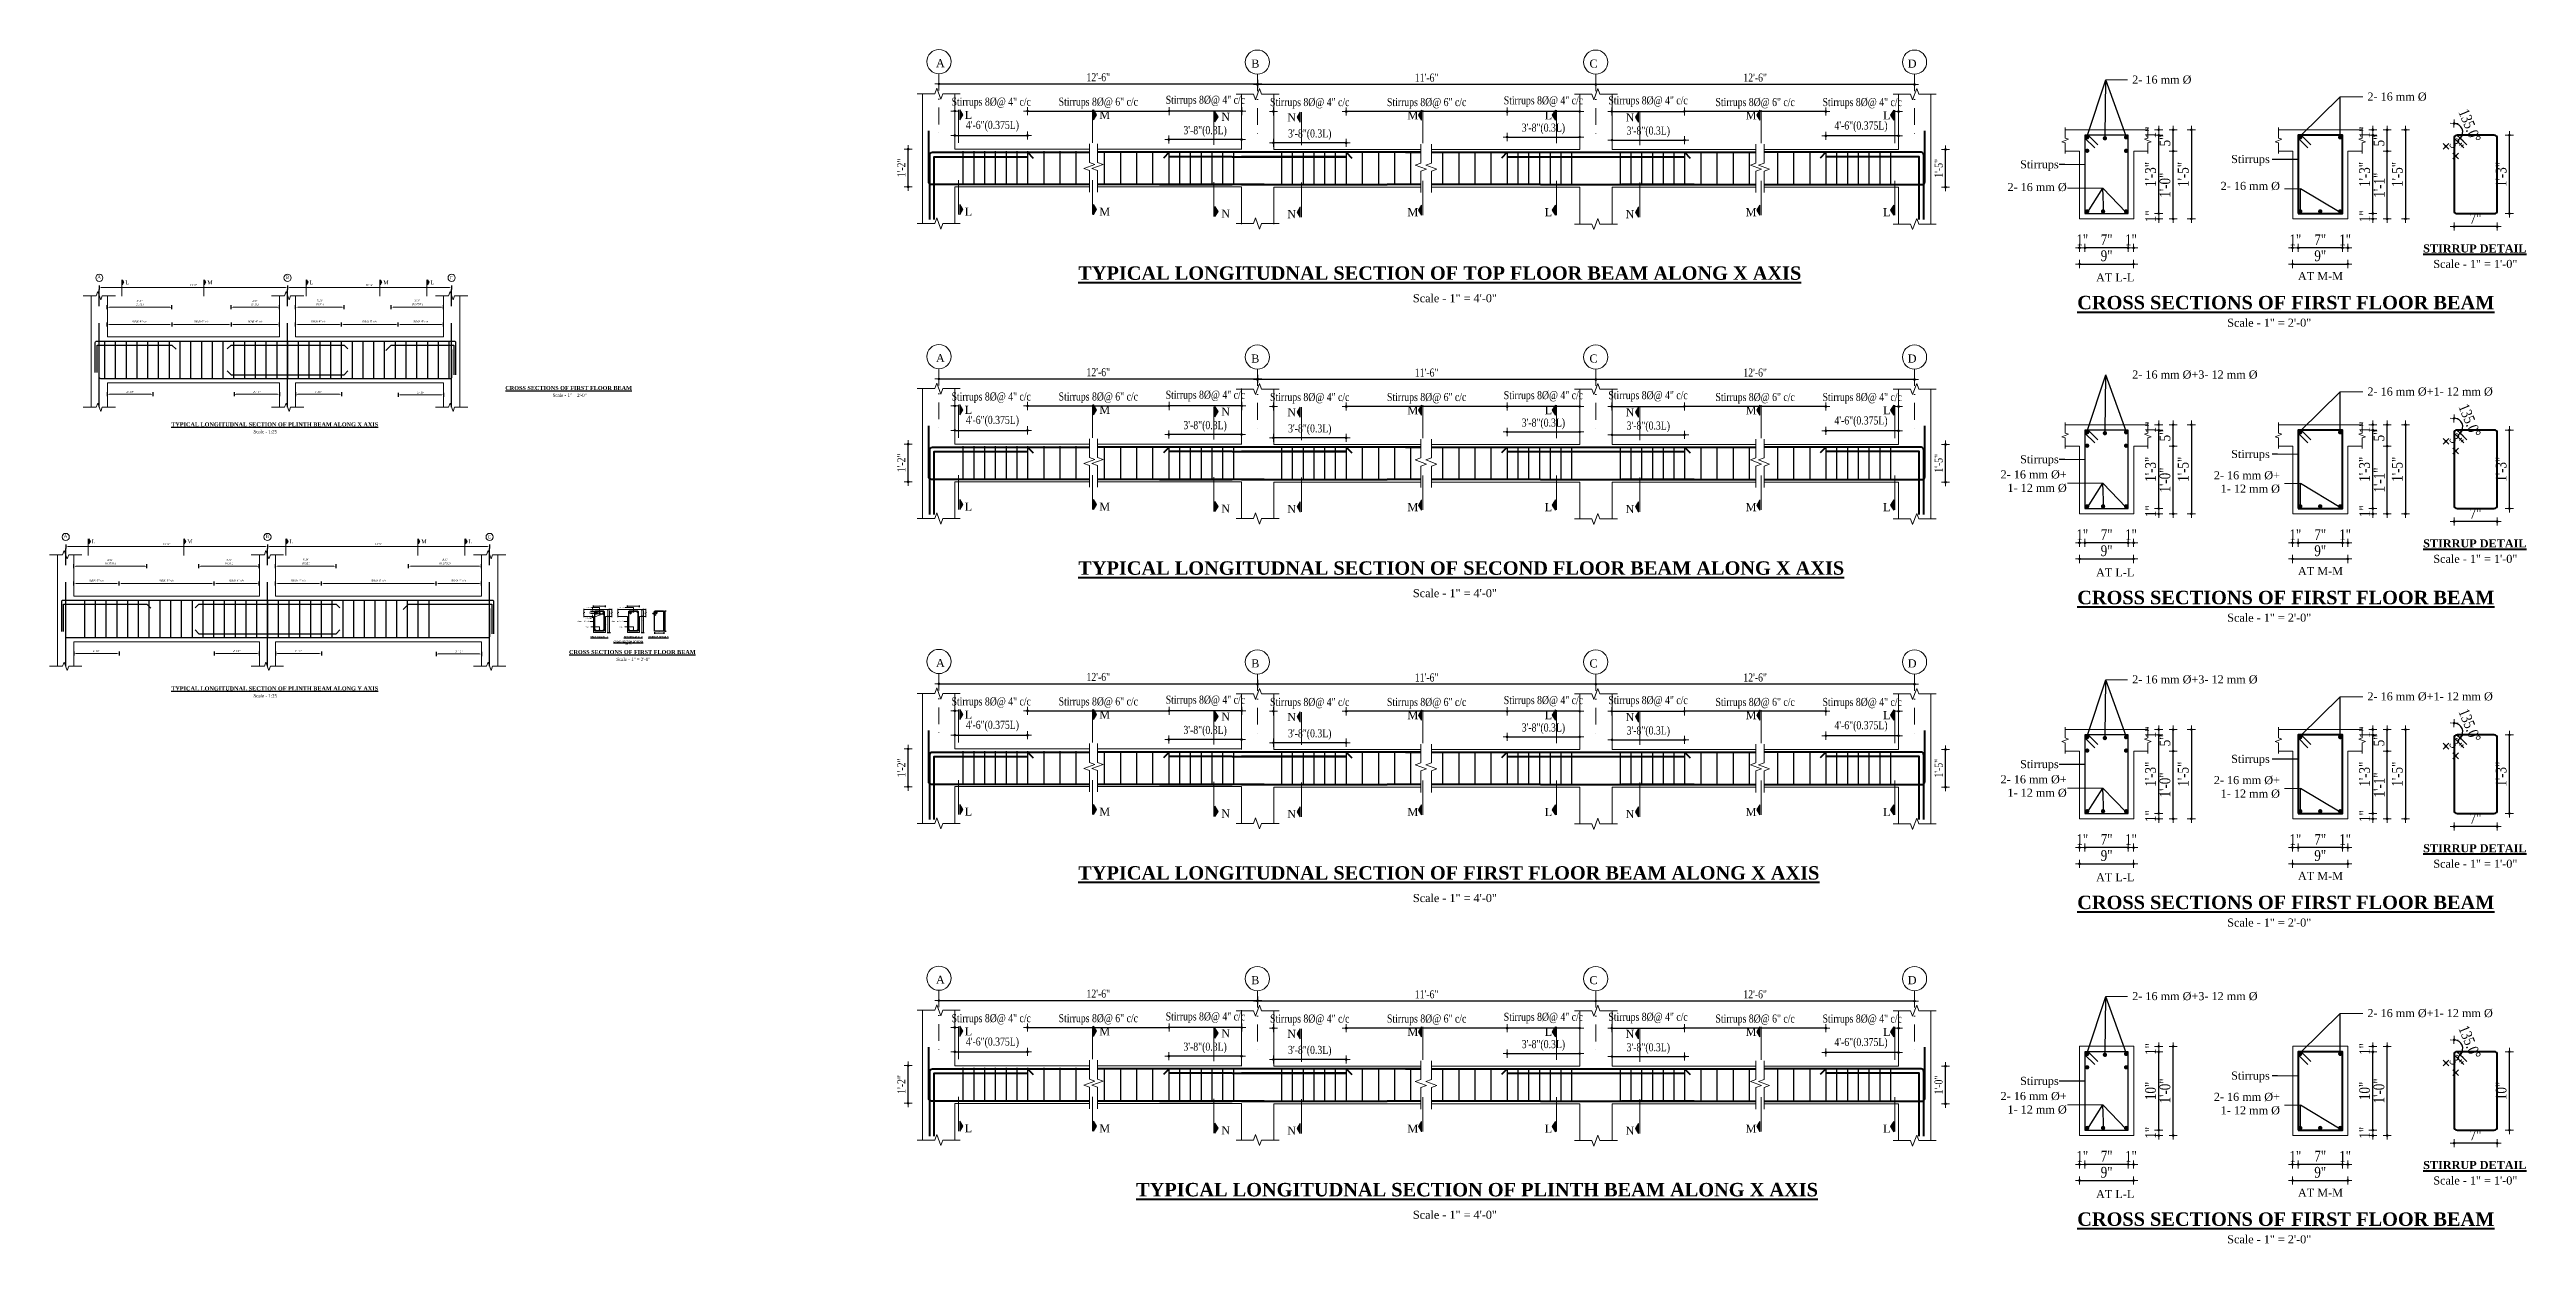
# Model space of a CAD drawing. Header units: feet. Extents: x 28652 to 66086, y -6769 to -640.
# Drawn here: x 54439 to 56280, y -1647 to -760 of the extents above; entities that cross this region are included whole.
import ezdxf
from ezdxf import colors
from ezdxf.entities.mleader import LeaderData, LeaderLine
from ezdxf.math import Vec2, Vec3

# ---------------------------------------------------------------- set-up
doc = ezdxf.new("R2010")
doc.units = ezdxf.units.FT
doc.header["$LTSCALE"] = 50
doc.header["$MEASUREMENT"] = 0
doc.header["$PDMODE"] = 34
doc.linetypes.add('CENTER', pattern=[2, 1.25, -0.25, 0.25, -0.25])
doc.linetypes.add('DASHDOTX2', pattern=[2, 1, -0.5, 0, -0.5])
for name, color, linetype in [('CL', 253, 'CENTER'), ('IES_WR_TEMPLATE-TITLE TEXT', 7, 'Continuous'), ('SES-STIRRUP', 10, 'Continuous'), ('Text', 7, 'Continuous')]:
    doc.layers.add(name, color=color, linetype=linetype)
for name, color, linetype, lineweight in [('DIM', 7, 'Continuous', 9), ('DIMENISON', 152, 'Continuous', 9), ('DIMENSION', 142, 'Continuous', 13), ('IES_WR_Dimension', 7, 'Continuous', 15), ('IES_WR_Leader', 7, 'Continuous', 15), ('IES_WR_Rebar Concrete Line', 2, 'Continuous', 15), ('IES_WR_Rebar-Main', 1, 'Continuous', 30), ('IES_WR_Stirrups', 6, 'Continuous', 25), ('Reinforcement', 1, 'Continuous', 40), ('SES-CENTRE', 8, 'DASHDOTX2', 13), ('SES-DIMENSION', 142, 'Continuous', 13), ('SES-HACTH', 8, 'Continuous', 13), ('SES-Leader', 2, 'Continuous', 15), ('SES-REBARS', 1, 'Continuous', 40), ('SES-SLAB OUTLINE', 4, 'Continuous', 18), ('SES-TEXT', 3, 'Continuous', 20), ('SES-TitleText', 7, 'Continuous', 40), ('Text1', 3, 'Continuous', 25), ('wall', 6, 'Continuous', 40)]:
    doc.layers.add(name, color=color, linetype=linetype, lineweight=lineweight)
doc.styles.add('1.8', font='times.ttf', dxfattribs={"width": 0.8, "height": 8})
doc.styles.add('1.8 str', font='times.ttf', dxfattribs={"width": 0.8, "height": 6})
doc.styles.add('arial', font='times.ttf')
doc.styles.add('Arial Annotation', font='arial.ttf', dxfattribs={"height": 0.06})
doc.styles.add('SES-ARAIL', font='times.ttf', dxfattribs={"height": 6})
doc.styles.add('SES-Title Text', font='times.ttf', dxfattribs={"height": 10})
doc.dimstyles.new('1.2', dxfattribs={"dimscale": 0, "dimtxt": 8, "dimasz": 0.5, "dimexe": 2, "dimexo": 9, "dimgap": 2, "dimtad": 1, "dimdec": 0, "dimlfac": 0.25, "dimzin": 3, "dimdsep": 46, "dimlunit": 4, "dimtxsty": '1.8', "dimblk": 'DIM', "dimcen": 3, "dimdle": 3, "dimse1": 1, "dimse2": 1, "dimclrd": 256, "dimclre": 256, "dimclrt": 7, "dimadec": 1, "dimazin": 2, "dimtfac": 1, "dimtdec": 0, "dimtix": 1, "dimtofl": 0, "dimtmove": 2, "dimatfit": 3, "dimldrblk": 'ARW', "dimfxl": 2, "dimfrac": 2, "dimtolj": 2, "dimtzin": 0, "dimarcsym": 0})
doc.dimstyles.new('1.4', dxfattribs={"dimscale": 0, "dimtxt": 6, "dimasz": 0.5, "dimexe": 2, "dimexo": 9, "dimgap": 2, "dimtad": 1, "dimdec": 0, "dimlfac": 0.5, "dimzin": 3, "dimdsep": 46, "dimlunit": 4, "dimtxsty": '1.8 str', "dimblk": 'DIM', "dimcen": 3, "dimdle": 3, "dimse1": 1, "dimse2": 1, "dimclrd": 256, "dimclre": 256, "dimclrt": 7, "dimadec": 1, "dimazin": 2, "dimtfac": 1, "dimtdec": 0, "dimtix": 1, "dimtofl": 0, "dimtmove": 2, "dimatfit": 3, "dimldrblk": 'arrow', "dimfxl": 2, "dimfrac": 2, "dimtolj": 2, "dimtzin": 0, "dimarcsym": 0})
doc.dimstyles.new('SECS', dxfattribs={"dimtxt": 0.06, "dimasz": 0.06, "dimexe": 0.06, "dimexo": 0, "dimgap": 0.04, "dimtad": 1, "dimdec": 0, "dimzin": 3, "dimdsep": 46, "dimlunit": 4, "dimtxsty": 'arial', "dimcen": 1.25, "dimclrd": 256, "dimclrt": 3, "dimadec": 0, "dimazin": 0, "dimtfac": 1, "dimtdec": 0, "dimtix": 1, "dimtofl": 0, "dimtmove": 2, "dimatfit": 1, "dimfxl": 0.06, "dimfxlon": 1, "dimtolj": 1, "dimtzin": 0, "dimlwd": -1, "dimarcsym": 0})

msp = doc.modelspace()

# ---------------------------------------------------------------- texts
at = {"layer": 'IES_WR_TEMPLATE-TITLE TEXT', "attachment_point": 1, "style": 'Arial Annotation'}
for s, insert, char_height, width in [('{\\fTimes New Roman|b1|i0|c0|p18;\\LCROSS SECTIONS OF FIRST FLOOR BEAM }', (54777.5, -1009.53), 3, 167.0893), ('\\pxqc;{\\fTimes New Roman|b1|i0|c0|p18;\\LTYPICAL LONGITUDNAL SECTION OF PLINTH BEAM ALONG X AXIS }', (54522.49, -1036.59), 3, 167.0893), ('\\pxqc;{\\fArial|b1|i0|c0|p34;\\LSECTION AT L-L}', (54831.94, -1195.33), 1.2, 30.6909), ('\\pxqc;{\\fArial|b1|i0|c0|p34;\\LSECTION AT M-M}', (54857.18, -1195.33), 1.2, 30.6909), ('\\pxqc;{\\fArial|b1|i0|c0|p34;\\LSTIRRUP DETAILS}', (54875.91, -1195.33), 1.2, 30.6909), ('{\\fTimes New Roman|b1|i0|c0|p18;\\LCROSS SECTIONS OF FIRST FLOOR BEAM }', (54824.86, -1205.77), 3, 167.0893), ('\\pxqc;{\\fArial|b1|i0|c0|p34;\\LCROSS SECTION OF BEAM\\P\\H0.5x;\\l(Scale 1:10)}', (54853.59, -1198.9), 1.2, 30.6909), ('\\pxqc;{\\fTimes New Roman|b1|i0|c0|p18;\\LTYPICAL LONGITUDNAL SECTION OF PLINTH BEAM ALONG Y AXIS }', (54522.49, -1232.83), 3, 167.0893)]:
    msp.add_mtext(s, dxfattribs=dict(at, insert=insert, char_height=char_height, width=width))
at = {"layer": 'SES-TEXT', "style": 'SES-ARAIL'}
for s, p in [('A', (55097.62, -772.61)), ('B', (55332.01, -772.95)), ('C', (55583.44, -772.95)), ('D', (55820.06, -772.95)), ('A', (55097.62, -991.79)), ('B', (55332.01, -992.13)), ('C', (55583.44, -992.13)), ('D', (55820.06, -992.13)), ('A', (55097.62, -1218.36)), ('B', (55332.01, -1218.7)), ('C', (55583.44, -1218.7)), ('D', (55820.06, -1218.7)), ('A', (55097.62, -1453.74)), ('B', (55332.01, -1454.09)), ('C', (55583.44, -1454.09)), ('D', (55820.06, -1454.09))]:
    msp.add_text(s, height=6, dxfattribs=at).set_placement(p)
at = {"layer": 'SES-TEXT', "ltscale": 10, "style": 'SES-ARAIL'}
for s, p in [('2- 16 mm %%C', (55986.91, -784.82)), ('2- 16 mm %%C', (56161.78, -797.44)), ('Stirrups', (55903.59, -847.79)), ('Stirrups', (56060.48, -843.87)), ('2- 16 mm %%C+3- 12 mm %%C ', (55986.91, -1004)), ('2- 16 mm %%C+1- 12 mm %%C ', (56161.78, -1016.63)), ('Stirrups', (55903.59, -1066.97)), ('Stirrups', (56060.48, -1063.06)), ('2- 16 mm %%C+3- 12 mm %%C ', (55986.91, -1230.57)), ('2- 16 mm %%C+1- 12 mm %%C ', (56161.78, -1243.2)), ('Stirrups', (55903.59, -1293.54)), ('Stirrups', (56060.48, -1289.63)), ('2- 16 mm %%C+3- 12 mm %%C ', (55986.91, -1465.96)), ('2- 16 mm %%C+1- 12 mm %%C ', (56161.78, -1478.58)), ('Stirrups', (55903.59, -1528.93)), ('Stirrups', (56060.48, -1525.01))]:
    msp.add_text(s, height=6, dxfattribs=at).set_placement(p)
for s, rotation, p in [('L', 0.00005, (55118.95, -811.06)), ('M', 0.00005, (55219.07, -811.06)), ('N', 0.00005, (55309.71, -812.5)), ('N', 359.99995, (55358.78, -812.85)), ('M', 359.99995, (55448.08, -811.4)), ('L', 359.99995, (55550.15, -811.4)), ('N', 359.99995, (55610.28, -812.85)), ('M', 359.99995, (55699.58, -811.4)), ('L', 359.99995, (55801.65, -811.4)), ('L', 0.00005, (55118.95, -883.04)), ('M', 0.00005, (55219.07, -883.04)), ('N', 0.00005, (55309.71, -884.48)), ('N', 359.99995, (55358.78, -884.83)), ('M', 359.99995, (55448.08, -883.38)), ('L', 359.99995, (55550.15, -883.38)), ('N', 359.99995, (55610.28, -884.83)), ('M', 359.99995, (55699.58, -883.38)), ('L', 359.99995, (55801.65, -883.38)), ('L', 0.00005, (55118.95, -1030.24)), ('M', 0.00005, (55219.07, -1030.24)), ('N', 0.00005, (55309.71, -1031.69)), ('N', 359.99995, (55358.78, -1032.03)), ('M', 359.99995, (55448.08, -1030.59)), ('L', 359.99995, (55550.15, -1030.59)), ('N', 359.99995, (55610.28, -1032.03)), ('M', 359.99995, (55699.58, -1030.59)), ('L', 359.99995, (55801.65, -1030.59)), ('L', 0.00005, (55118.95, -1102.22)), ('M', 0.00005, (55219.07, -1102.22)), ('N', 0.00005, (55309.71, -1103.67)), ('N', 359.99995, (55358.78, -1104.01)), ('M', 359.99995, (55448.08, -1102.57)), ('L', 359.99995, (55550.15, -1102.57)), ('N', 359.99995, (55610.28, -1104.01)), ('M', 359.99995, (55699.58, -1102.57)), ('L', 359.99995, (55801.65, -1102.57)), ('L', 0.00005, (55118.95, -1256.81)), ('M', 0.00005, (55219.07, -1256.81)), ('M', 359.99995, (55448.08, -1257.16)), ('L', 359.99995, (55550.15, -1257.16)), ('M', 359.99995, (55699.58, -1257.16)), ('L', 359.99995, (55801.65, -1257.16)), ('N', 0.00005, (55309.71, -1258.26)), ('N', 359.99995, (55358.78, -1258.6)), ('N', 359.99995, (55610.28, -1258.6)), ('L', 0.00005, (55118.95, -1328.79)), ('M', 0.00005, (55219.07, -1328.79)), ('N', 0.00005, (55309.71, -1330.24)), ('N', 359.99995, (55358.78, -1330.58)), ('M', 359.99995, (55448.08, -1329.14)), ('L', 359.99995, (55550.15, -1329.14)), ('N', 359.99995, (55610.28, -1330.58)), ('M', 359.99995, (55699.58, -1329.14)), ('L', 359.99995, (55801.65, -1329.14)), ('L', 0.00005, (55118.95, -1492.2)), ('M', 0.00005, (55219.07, -1492.2)), ('N', 0.00005, (55309.71, -1493.64)), ('N', 359.99995, (55358.78, -1493.99)), ('M', 359.99995, (55448.08, -1492.54)), ('L', 359.99995, (55550.15, -1492.54)), ('N', 359.99995, (55610.28, -1493.99)), ('M', 359.99995, (55699.58, -1492.54)), ('L', 359.99995, (55801.65, -1492.54)), ('L', 0.00005, (55118.95, -1564.18)), ('M', 0.00005, (55219.07, -1564.18)), ('N', 0.00005, (55309.71, -1565.62)), ('N', 359.99995, (55358.78, -1565.96)), ('M', 359.99995, (55448.08, -1564.52)), ('L', 359.99995, (55550.15, -1564.52)), ('N', 359.99995, (55610.28, -1565.96)), ('M', 359.99995, (55699.58, -1564.52)), ('L', 359.99995, (55801.65, -1564.52))]:
    msp.add_text(s, height=6, rotation=rotation, dxfattribs=at).set_placement(p)
at = {"layer": 'SES-TEXT', "linetype": 'ByBlock', "char_height": 6, "attachment_point": 1, "style": 'SES-ARAIL'}
for s, insert, width in [('\\pxqr;2- 16 mm %%C', (55870.99, -858.69), 67.2481), ('\\pxqr;2- 16 mm %%C', (56011.39, -857.83), 85.3707), ('\\pxqr;2- 16 mm %%C+\\P1- 12 mm %%C ', (55870.99, -1072.25), 67.2481), ('\\pxqr;2- 16 mm %%C+\\P1- 12 mm %%C ', (56011.39, -1072.84), 85.3707), ('\\pxqr;2- 16 mm %%C+\\P1- 12 mm %%C ', (55870.99, -1298.82), 67.2481), ('\\pxqr;2- 16 mm %%C+\\P1- 12 mm %%C ', (56011.39, -1299.41), 85.3707), ('\\pxqr;2- 16 mm %%C+\\P1- 12 mm %%C ', (55870.99, -1534.21), 67.2481), ('\\pxqr;2- 16 mm %%C+\\P1- 12 mm %%C ', (56011.39, -1534.79), 85.3707)]:
    msp.add_mtext(s, dxfattribs=dict(at, insert=insert, width=width))
at = {"layer": 'SES-TitleText', "ltscale": 10, "style": 'SES-ARAIL'}
for s, p in [('Scale - 1" = 1\'-0"', (56210.78, -921.83)), ('AT L-L', (55960.05, -931.88)), ('AT M-M', (56110.13, -930.88)), ('Scale - 1" = 4\'-0"', (55452.18, -947.31)), ('Scale - 1" = 2\'-0"', (56057.56, -965.53)), ('Scale - 1" = 1\'-0"', (56210.78, -1141.01)), ('AT L-L', (55960.05, -1151.06)), ('AT M-M', (56110.13, -1150.06)), ('Scale - 1" = 4\'-0"', (55452.18, -1166.49)), ('Scale - 1" = 2\'-0"', (56057.56, -1184.71)), ('Scale - 1" = 1\'-0"', (56210.78, -1367.58)), ('AT L-L', (55960.05, -1377.63)), ('AT M-M', (56110.13, -1376.63)), ('Scale - 1" = 4\'-0"', (55452.18, -1393.06)), ('Scale - 1" = 2\'-0"', (56057.56, -1411.28)), ('Scale - 1" = 1\'-0"', (56210.78, -1602.97)), ('AT L-L', (55960.05, -1613.02)), ('AT M-M', (56110.13, -1612.02)), ('Scale - 1" = 4\'-0"', (55452.18, -1628.45)), ('Scale - 1" = 2\'-0"', (56057.56, -1646.67))]:
    msp.add_text(s, height=6, dxfattribs=at).set_placement(p)
at = {"layer": 'SES-TitleText', "attachment_point": 1}
for s, insert, char_height, width, style in [('{\\fTimes New Roman|b1|i0|c0|p18;\\LTYPICAL LONGITUDNAL SECTION OF TOP FLOOR BEAM ALONG X AXIS }', (55203.4, -920.64), 10, 572.0915, 'SES-Title Text'), ('{\\fTimes New Roman|b1|i0|c0|p18;\\LSTIRRUP DETAIL}', (56203.23, -904.34), 6, 181.451, 'SES-ARAIL'), ('{\\fTimes New Roman|b1|i0|c0|p18;\\LCROSS SECTIONS OF FIRST FLOOR BEAM }', (55946.07, -942.55), 10, 521.0009, 'SES-Title Text'), ('{\\fTimes New Roman|b1|i0|c0|p18;\\LTYPICAL LONGITUDNAL SECTION OF SECOND FLOOR BEAM ALONG X AXIS }', (55203.4, -1139.82), 10, 574.7844, 'SES-Title Text'), ('{\\fTimes New Roman|b1|i0|c0|p18;\\LSTIRRUP DETAIL}', (56203.23, -1123.52), 6, 181.451, 'SES-ARAIL'), ('{\\fTimes New Roman|b1|i0|c0|p18;\\LCROSS SECTIONS OF FIRST FLOOR BEAM }', (55946.07, -1161.73), 10, 521.0009, 'SES-Title Text'), ('{\\fTimes New Roman|b1|i0|c0|p18;\\LSTIRRUP DETAIL}', (56203.23, -1350.09), 6, 181.451, 'SES-ARAIL'), ('{\\fTimes New Roman|b1|i0|c0|p18;\\LTYPICAL LONGITUDNAL SECTION OF FIRST FLOOR BEAM ALONG X AXIS }', (55203.4, -1366.39), 10, 569.895, 'SES-Title Text'), ('{\\fTimes New Roman|b1|i0|c0|p18;\\LCROSS SECTIONS OF FIRST FLOOR BEAM }', (55946.07, -1388.3), 10, 521.0009, 'SES-Title Text'), ('{\\fTimes New Roman|b1|i0|c0|p18;\\LTYPICAL LONGITUDNAL SECTION OF PLINTH BEAM ALONG X AXIS }', (55246.42, -1601.78), 10, 546.29, 'SES-Title Text'), ('{\\fTimes New Roman|b1|i0|c0|p18;\\LSTIRRUP DETAIL}', (56203.23, -1585.48), 6, 181.451, 'SES-ARAIL'), ('{\\fTimes New Roman|b1|i0|c0|p18;\\LCROSS SECTIONS OF FIRST FLOOR BEAM }', (55946.07, -1623.68), 10, 521.0009, 'SES-Title Text')]:
    msp.add_mtext(s, dxfattribs=dict(at, insert=insert, char_height=char_height, width=width, style=style))
at = {"layer": 'Text', "ltscale": 10, "style": '1.8', "width": 0.8}
for s, height, p in [('L', 3, (54494.97, -934.03)), ('M', 3, (54555.91, -934.03)), ('L', 3, (54631.88, -934.03)), ('M', 3, (54686.74, -934.03)), ('L', 3, (54721.8, -934.03)), ('Scale - 1" = 2\'-0"', 2.5, (54812.64, -1017.63)), ('Scale - 1:25', 2.5, (54590.25, -1044.71)), ('L', 3, (54469.99, -1126.57)), ('M', 3, (54540.96, -1126.57)), ('L', 3, (54616.93, -1126.57)), ('M', 3, (54715, -1126.57)), ('L', 3, (54750.06, -1126.57)), ('Scale - 1" = 2\'-0"', 2.5, (54860, -1213.87)), ('Scale - 1:25', 2.5, (54590.25, -1240.96))]:
    msp.add_text(s, height=height, dxfattribs=at).set_placement(p)
at = {"layer": 'Text1', "lineweight": 30, "char_height": 2.5, "width": 4.3991, "attachment_point": 2, "style": 'arial'}
for s, insert in [('A', (54475.5, -927.3)), ('B', (54615.44, -927.54)), ('C', (54737.38, -927.86)), ('A', (54450.52, -1119.84)), ('B', (54600.49, -1120.08)), ('C', (54765.65, -1120.39))]:
    msp.add_mtext(s, dxfattribs=dict(at, insert=insert))

# ---------------------------------------------------------------- blocks, each defined once
blk = doc.blocks.new('*D1439')
at = {"layer": 'Defpoints', "color": 0, "ltscale": 0.1, "transparency": 16777216}
for p in [(54475.6, -931.9), (54615.6, -931.9), (54615.6, -936.3)]:
    blk.add_point(p, dxfattribs=at)
at = {"layer": 'DIM', "color": 0, "lineweight": -2, "ltscale": 0.1, "transparency": 16777216}
for p, q in [((54475.6, -934.8), (54475.6, -937.8)), ((54615.6, -934.8), (54615.6, -937.8))]:
    blk.add_line(p, q, dxfattribs=at)
at = {"layer": 'DIM', "ltscale": 0.1, "transparency": 16777216}
blk.add_line((54477.1, -936.3), (54614.1, -936.3), dxfattribs=at)
for points in [[(54477.1, -936), (54477.1, -936.5), (54475.6, -936.3)], [(54614.1, -936), (54614.1, -936.5), (54615.6, -936.3)]]:
    blk.add_solid(points, dxfattribs=at)
at = {"layer": 'DIM', "color": 3, "ltscale": 0.1, "transparency": 16777216, "insert": (54545.6, -934.5), "char_height": 1.5, "attachment_point": 5, "style": 'arial'}
blk.add_mtext('\\A1;11\'-8"', dxfattribs=at)
blk = doc.blocks.new('*D1441')
at = {"layer": 'Defpoints', "color": 0, "ltscale": 0.1, "transparency": 16777216}
for p in [(54615.6, -931.9), (54737.5, -931.9), (54737.5, -936.3)]:
    blk.add_point(p, dxfattribs=at)
at = {"layer": 'DIM', "color": 0, "lineweight": -2, "ltscale": 0.1, "transparency": 16777216}
for p, q in [((54615.6, -934.8), (54615.6, -937.8)), ((54737.5, -934.8), (54737.5, -937.8))]:
    blk.add_line(p, q, dxfattribs=at)
at = {"layer": 'DIM', "ltscale": 0.1, "transparency": 16777216}
blk.add_line((54617.1, -936.3), (54736, -936.3), dxfattribs=at)
for points in [[(54617.1, -936), (54617.1, -936.5), (54615.6, -936.3)], [(54736, -936), (54736, -936.5), (54737.5, -936.3)]]:
    blk.add_solid(points, dxfattribs=at)
at = {"layer": 'DIM', "color": 3, "ltscale": 0.1, "transparency": 16777216, "insert": (54676.6, -934.5), "char_height": 1.5, "attachment_point": 5, "style": 'arial'}
blk.add_mtext('\\A1;10\'-2"', dxfattribs=at)
blk = doc.blocks.new('*D1443')
at = {"layer": 'Defpoints', "color": 0, "ltscale": 0.1, "transparency": 16777216}
for p in [(54529.6, -951), (54481.6, -973.1), (54529.6, -973.1)]:
    blk.add_point(p, dxfattribs=at)
at = {"layer": 'DIM', "color": 0, "lineweight": -2, "ltscale": 0.1, "transparency": 16777216}
for p, q in [((54481.6, -952.5), (54481.6, -949.5)), ((54529.6, -952.5), (54529.6, -949.5))]:
    blk.add_line(p, q, dxfattribs=at)
at = {"layer": 'DIM', "ltscale": 0.1, "transparency": 16777216}
blk.add_line((54483.1, -951), (54528.1, -951), dxfattribs=at)
for points in [[(54483.1, -950.8), (54483.1, -951.3), (54481.6, -951)], [(54528.1, -950.8), (54528.1, -951.3), (54529.6, -951)]]:
    blk.add_solid(points, dxfattribs=at)
at = {"layer": 'DIM', "color": 3, "ltscale": 0.1, "transparency": 16777216, "insert": (54505.6, -947.8), "char_height": 1.5, "width": 9.367, "attachment_point": 5, "style": 'arial'}
blk.add_mtext('\\A1;4\'-0" (0.3L)', dxfattribs=at)
blk = doc.blocks.new('*D1445')
at = {"layer": 'Defpoints', "color": 0, "ltscale": 0.1, "transparency": 16777216}
for p in [(54573.6, -951), (54573.6, -973.1), (54609.6, -973.1)]:
    blk.add_point(p, dxfattribs=at)
at = {"layer": 'DIM', "color": 0, "lineweight": -2, "ltscale": 0.1, "transparency": 16777216}
for p, q in [((54573.6, -952.5), (54573.6, -949.5)), ((54609.6, -952.5), (54609.6, -949.5))]:
    blk.add_line(p, q, dxfattribs=at)
at = {"layer": 'DIM', "ltscale": 0.1, "transparency": 16777216}
blk.add_line((54608.1, -951), (54575.1, -951), dxfattribs=at)
for points in [[(54575.1, -950.8), (54575.1, -951.3), (54573.6, -951)], [(54608.1, -950.8), (54608.1, -951.3), (54609.6, -951)]]:
    blk.add_solid(points, dxfattribs=at)
at = {"layer": 'DIM', "color": 3, "ltscale": 0.1, "transparency": 16777216, "insert": (54591.6, -947.8), "char_height": 1.5, "width": 6.459, "attachment_point": 5, "style": 'arial'}
blk.add_mtext('\\A1;3\'-0"\\P(0.3L)', dxfattribs=at)
blk = doc.blocks.new('*D1447')
at = {"layer": 'Defpoints', "color": 0, "ltscale": 0.1, "transparency": 16777216}
for p in [(54657.6, -950.9), (54621.6, -973.1), (54657.6, -973.1)]:
    blk.add_point(p, dxfattribs=at)
at = {"layer": 'DIM', "color": 0, "lineweight": -2, "ltscale": 0.1, "transparency": 16777216}
for p, q in [((54621.6, -952.4), (54621.6, -949.4)), ((54657.6, -952.4), (54657.6, -949.4))]:
    blk.add_line(p, q, dxfattribs=at)
at = {"layer": 'DIM', "ltscale": 0.1, "transparency": 16777216}
blk.add_line((54623.1, -950.9), (54656.1, -950.9), dxfattribs=at)
for points in [[(54623.1, -950.7), (54623.1, -951.2), (54621.6, -950.9)], [(54656.1, -950.7), (54656.1, -951.2), (54657.6, -950.9)]]:
    blk.add_solid(points, dxfattribs=at)
at = {"layer": 'DIM', "color": 3, "ltscale": 0.1, "transparency": 16777216, "insert": (54639.6, -947.7), "char_height": 1.5, "width": 14.041, "attachment_point": 5, "style": 'arial'}
blk.add_mtext('\\A1;3\'-0"\\P(0.3L)', dxfattribs=at)
blk = doc.blocks.new('*D1449')
at = {"layer": 'Defpoints', "color": 0, "ltscale": 0.1, "transparency": 16777216}
for p in [(54692.5, -950.9), (54692.5, -973.1), (54731.5, -973.1)]:
    blk.add_point(p, dxfattribs=at)
at = {"layer": 'DIM', "color": 0, "lineweight": -2, "ltscale": 0.1, "transparency": 16777216}
for p, q in [((54692.5, -952.4), (54692.5, -949.4)), ((54731.5, -952.4), (54731.5, -949.4))]:
    blk.add_line(p, q, dxfattribs=at)
at = {"layer": 'DIM', "ltscale": 0.1, "transparency": 16777216}
blk.add_line((54730, -950.9), (54694, -950.9), dxfattribs=at)
for points in [[(54694, -950.7), (54694, -951.2), (54692.5, -950.9)], [(54730, -950.7), (54730, -951.2), (54731.5, -950.9)]]:
    blk.add_solid(points, dxfattribs=at)
at = {"layer": 'DIM', "color": 3, "ltscale": 0.1, "transparency": 16777216, "insert": (54712, -947.7), "char_height": 1.5, "width": 5.4, "attachment_point": 5, "style": 'arial'}
blk.add_mtext('\\A1;3\'-3"\\P(0.375L)', dxfattribs=at)
blk = doc.blocks.new('*D1451')
at = {"layer": 'Defpoints', "color": 0, "ltscale": 0.1, "transparency": 16777216}
for p in [(54529.6, -951), (54481.6, -973.1), (54529.6, -963.8)]:
    blk.add_point(p, dxfattribs=at)
at = {"layer": 'DIM', "color": 0, "lineweight": -2, "ltscale": 0.1, "transparency": 16777216}
for p, q in [((54481.6, -965.3), (54481.6, -962.3)), ((54529.6, -962.3), (54529.6, -965.3))]:
    blk.add_line(p, q, dxfattribs=at)
at = {"layer": 'DIM', "ltscale": 0.1, "transparency": 16777216}
blk.add_line((54483.1, -963.8), (54528.1, -963.8), dxfattribs=at)
for points in [[(54483.1, -963.5), (54483.1, -964), (54481.6, -963.8)], [(54528.1, -963.5), (54528.1, -964), (54529.6, -963.8)]]:
    blk.add_solid(points, dxfattribs=at)
at = {"layer": 'DIM', "color": 3, "ltscale": 0.1, "transparency": 16777216, "insert": (54505.6, -961.8), "char_height": 1.5, "attachment_point": 5, "style": 'arial'}
blk.add_mtext('\\A1;8%%C@ 4" c/c', dxfattribs=at)
blk = doc.blocks.new('*D1453')
at = {"layer": 'Defpoints', "color": 0, "ltscale": 0.1, "transparency": 16777216}
for p in [(54529.6, -951), (54573.6, -951), (54573.6, -963.8)]:
    blk.add_point(p, dxfattribs=at)
at = {"layer": 'DIM', "color": 0, "lineweight": -2, "ltscale": 0.1, "transparency": 16777216}
for p, q in [((54529.6, -962.3), (54529.6, -965.3)), ((54573.6, -962.3), (54573.6, -965.3))]:
    blk.add_line(p, q, dxfattribs=at)
at = {"layer": 'DIM', "ltscale": 0.1, "transparency": 16777216}
blk.add_line((54531.1, -963.8), (54572.1, -963.8), dxfattribs=at)
for points in [[(54531.1, -963.5), (54531.1, -964), (54529.6, -963.8)], [(54572.1, -963.5), (54572.1, -964), (54573.6, -963.8)]]:
    blk.add_solid(points, dxfattribs=at)
at = {"layer": 'DIM', "color": 3, "ltscale": 0.1, "transparency": 16777216, "insert": (54551.6, -961.8), "char_height": 1.5, "attachment_point": 5, "style": 'arial'}
blk.add_mtext('\\A1;8%%C@ 6" c/c', dxfattribs=at)
blk = doc.blocks.new('*D1455')
at = {"layer": 'Defpoints', "color": 0, "ltscale": 0.1, "transparency": 16777216}
for p in [(54573.6, -951), (54609.6, -963.8), (54609.6, -973.1)]:
    blk.add_point(p, dxfattribs=at)
at = {"layer": 'DIM', "color": 0, "lineweight": -2, "ltscale": 0.1, "transparency": 16777216}
for p, q in [((54573.6, -962.3), (54573.6, -965.3)), ((54609.6, -965.3), (54609.6, -962.3))]:
    blk.add_line(p, q, dxfattribs=at)
at = {"layer": 'DIM', "ltscale": 0.1, "transparency": 16777216}
blk.add_line((54575.1, -963.8), (54608.1, -963.8), dxfattribs=at)
for points in [[(54575.1, -963.5), (54575.1, -964), (54573.6, -963.8)], [(54608.1, -963.5), (54608.1, -964), (54609.6, -963.8)]]:
    blk.add_solid(points, dxfattribs=at)
at = {"layer": 'DIM', "color": 3, "ltscale": 0.1, "transparency": 16777216, "insert": (54591.6, -961.8), "char_height": 1.5, "attachment_point": 5, "style": 'arial'}
blk.add_mtext('\\A1;8%%C@ 4" c/c', dxfattribs=at)
blk = doc.blocks.new('*D1457')
at = {"layer": 'Defpoints', "color": 0, "ltscale": 0.1, "transparency": 16777216}
for p in [(54621.6, -973.1), (54655.7, -963.8), (54655.7, -1015.7)]:
    blk.add_point(p, dxfattribs=at)
at = {"layer": 'DIM', "color": 0, "lineweight": -2, "ltscale": 0.1, "transparency": 16777216}
for p, q in [((54621.6, -965.3), (54621.6, -962.3)), ((54655.7, -965.3), (54655.7, -962.3))]:
    blk.add_line(p, q, dxfattribs=at)
at = {"layer": 'DIM', "ltscale": 0.1, "transparency": 16777216}
blk.add_line((54623.1, -963.8), (54654.2, -963.8), dxfattribs=at)
for points in [[(54623.1, -963.5), (54623.1, -964), (54621.6, -963.8)], [(54654.2, -963.5), (54654.2, -964), (54655.7, -963.8)]]:
    blk.add_solid(points, dxfattribs=at)
at = {"layer": 'DIM', "color": 3, "ltscale": 0.1, "transparency": 16777216, "insert": (54638.6, -961.8), "char_height": 1.5, "attachment_point": 5, "style": 'arial'}
blk.add_mtext('\\A1;8%%C@ 4" c/c', dxfattribs=at)
blk = doc.blocks.new('*D1459')
at = {"layer": 'Defpoints', "color": 0, "ltscale": 0.1, "transparency": 16777216}
for p in [(54697.8, -963.8), (54697.8, -1007.1), (54655.7, -1015.7)]:
    blk.add_point(p, dxfattribs=at)
at = {"layer": 'DIM', "color": 0, "lineweight": -2, "ltscale": 0.1, "transparency": 16777216}
for p, q in [((54655.7, -965.3), (54655.7, -962.3)), ((54697.8, -965.3), (54697.8, -962.3))]:
    blk.add_line(p, q, dxfattribs=at)
at = {"layer": 'DIM', "ltscale": 0.1, "transparency": 16777216}
blk.add_line((54657.2, -963.8), (54696.3, -963.8), dxfattribs=at)
for points in [[(54657.2, -963.5), (54657.2, -964), (54655.7, -963.8)], [(54696.3, -963.5), (54696.3, -964), (54697.8, -963.8)]]:
    blk.add_solid(points, dxfattribs=at)
at = {"layer": 'DIM', "color": 3, "ltscale": 0.1, "transparency": 16777216, "insert": (54676.7, -961.8), "char_height": 1.5, "attachment_point": 5, "style": 'arial'}
blk.add_mtext('\\A1;8%%C@ 6" c/c', dxfattribs=at)
blk = doc.blocks.new('*D1461')
at = {"layer": 'Defpoints', "color": 0, "ltscale": 0.1, "transparency": 16777216}
for p in [(54731.5, -963.8), (54731.5, -973.1), (54697.8, -1007.1)]:
    blk.add_point(p, dxfattribs=at)
at = {"layer": 'DIM', "color": 0, "lineweight": -2, "ltscale": 0.1, "transparency": 16777216}
for p, q in [((54697.8, -965.3), (54697.8, -962.3)), ((54731.5, -965.3), (54731.5, -962.3))]:
    blk.add_line(p, q, dxfattribs=at)
at = {"layer": 'DIM', "ltscale": 0.1, "transparency": 16777216}
blk.add_line((54699.3, -963.8), (54730, -963.8), dxfattribs=at)
for points in [[(54699.3, -963.5), (54699.3, -964), (54697.8, -963.8)], [(54730, -963.5), (54730, -964), (54731.5, -963.8)]]:
    blk.add_solid(points, dxfattribs=at)
at = {"layer": 'DIM', "color": 3, "ltscale": 0.1, "transparency": 16777216, "insert": (54714.7, -961.8), "char_height": 1.5, "attachment_point": 5, "style": 'arial'}
blk.add_mtext('\\A1;8%%C@ 4" c/c', dxfattribs=at)
blk = doc.blocks.new('*U388')
at = {"layer": 'IES_WR_Stirrups'}
blk.add_lwpolyline([(0, -14), (0, 14)], dxfattribs=at)
blk = doc.blocks.new('*U389')
at = {"layer": 'wall', "color": 0, "linetype": 'ByBlock', "lineweight": -2, "transparency": 16777216}
for p in [(21744.3, -5235.2), (21752.3, -5235.2), (21760.3, -5235.2), (21768.3, -5235.2), (21776.3, -5235.2), (21784.3, -5235.2), (21792.3, -5235.2), (21800.3, -5235.2), (21808.3, -5235.2), (21816.3, -5235.2), (21824.3, -5235.2), (21832.3, -5235.2), (21840.3, -5235.2), (21848.3, -5235.2), (21856.3, -5235.2), (21864.3, -5235.2), (21872.3, -5235.2), (21880.3, -5235.2), (21888.3, -5235.2), (21896.3, -5235.2), (21904.3, -5235.2), (21912.3, -5235.2), (21920.3, -5235.2), (21928.3, -5235.2), (21936.3, -5235.2), (21944.3, -5235.2), (21952.3, -5235.2), (21960.3, -5235.2), (21968.3, -5235.2), (21976.3, -5235.2), (21984.3, -5235.2), (21992.3, -5235.2), (22000.3, -5235.2)]:
    blk.add_blockref('*U388', p, dxfattribs=at)
blk = doc.blocks.new('REBAR CUT')
at = {"layer": 'Reinforcement'}
blk.add_circle((0, 0), 0.024, dxfattribs=at)
blk = doc.blocks.new('*D1463')
at = {"layer": 'Defpoints', "color": 0, "transparency": 16777216}
for p in [(54843, -1175.7), (54852, -1173.2), (54852, -1175.7)]:
    blk.add_point(p, dxfattribs=at)
at = {"layer": 'IES_WR_Dimension', "color": 0, "lineweight": -2, "transparency": 16777216}
for p, q in [((54843, -1173.8), (54843, -1172.6)), ((54852, -1173.8), (54852, -1172.6))]:
    blk.add_line(p, q, dxfattribs=at)
at = {"layer": 'IES_WR_Dimension', "transparency": 16777216}
blk.add_line((54843.6, -1173.2), (54851.4, -1173.2), dxfattribs=at)
for points in [[(54843.6, -1173.1), (54843.6, -1173.3), (54843, -1173.2)], [(54851.4, -1173.1), (54851.4, -1173.3), (54852, -1173.2)]]:
    blk.add_solid(points, dxfattribs=at)
at = {"layer": 'IES_WR_Dimension', "color": 3, "transparency": 16777216, "insert": (54847.5, -1172.5), "char_height": 0.6, "attachment_point": 5, "style": 'arial'}
blk.add_mtext('\\A1;9"', dxfattribs=at)
blk = doc.blocks.new('*D390')
at = {"layer": 'Defpoints', "color": 0, "ltscale": 0.1, "transparency": 16777216}
for p in [(54852, -1180.7), (54852, -1192.8), (54853.7, -1180.7)]:
    blk.add_point(p, dxfattribs=at)
at = {"layer": 'DIM', "color": 0, "lineweight": -2, "ltscale": 0.1, "transparency": 16777216}
for p, q in [((54853.1, -1180.7), (54854.3, -1180.7)), ((54853.1, -1192.8), (54854.3, -1192.8))]:
    blk.add_line(p, q, dxfattribs=at)
at = {"layer": 'DIM', "ltscale": 0.1, "transparency": 16777216}
blk.add_line((54853.7, -1192.2), (54853.7, -1181.3), dxfattribs=at)
for points in [[(54853.6, -1181.3), (54853.8, -1181.3), (54853.7, -1180.7)], [(54853.6, -1192.2), (54853.8, -1192.2), (54853.7, -1192.8)]]:
    blk.add_solid(points, dxfattribs=at)
at = {"layer": 'DIM', "color": 3, "ltscale": 0.1, "transparency": 16777216, "insert": (54853, -1186.8), "char_height": 0.6, "attachment_point": 5, "rotation": 90, "style": 'arial'}
blk.add_mtext('\\A1;1\'-0"', dxfattribs=at)
blk = doc.blocks.new('*D391')
at = {"layer": 'Defpoints', "color": 0, "ltscale": 0.1, "transparency": 16777216}
for p in [(54852, -1175.7), (54853.7, -1175.7), (54852, -1180.7)]:
    blk.add_point(p, dxfattribs=at)
at = {"layer": 'DIM', "color": 0, "lineweight": -2, "ltscale": 0.1, "transparency": 16777216}
for p, q in [((54853.1, -1175.7), (54854.3, -1175.7)), ((54853.1, -1180.7), (54854.3, -1180.7))]:
    blk.add_line(p, q, dxfattribs=at)
at = {"layer": 'DIM', "ltscale": 0.1, "transparency": 16777216}
blk.add_line((54853.7, -1180.1), (54853.7, -1176.3), dxfattribs=at)
for points in [[(54853.6, -1176.3), (54853.8, -1176.3), (54853.7, -1175.7)], [(54853.6, -1180.1), (54853.8, -1180.1), (54853.7, -1180.7)]]:
    blk.add_solid(points, dxfattribs=at)
at = {"layer": 'DIM', "color": 3, "ltscale": 0.1, "transparency": 16777216, "insert": (54853, -1178.2), "char_height": 0.6, "attachment_point": 5, "rotation": 90, "style": 'arial'}
blk.add_mtext('\\A1;5"', dxfattribs=at)
blk = doc.blocks.new('*D392')
at = {"layer": 'Defpoints', "color": 0, "ltscale": 0.1, "transparency": 16777216}
for p in [(54856.6, -1175.7), (54852, -1192.8), (54855, -1192.8)]:
    blk.add_point(p, dxfattribs=at)
at = {"layer": 'DIM', "color": 0, "lineweight": -2, "ltscale": 0.1, "transparency": 16777216}
for p, q in [((54855.6, -1175.7), (54854.4, -1175.7)), ((54854.4, -1192.8), (54855.6, -1192.8))]:
    blk.add_line(p, q, dxfattribs=at)
at = {"layer": 'DIM', "ltscale": 0.1, "transparency": 16777216}
blk.add_line((54855, -1176.3), (54855, -1192.2), dxfattribs=at)
for points in [[(54854.9, -1176.3), (54855.1, -1176.3), (54855, -1175.7)], [(54854.9, -1192.2), (54855.1, -1192.2), (54855, -1192.8)]]:
    blk.add_solid(points, dxfattribs=at)
at = {"layer": 'DIM', "color": 3, "ltscale": 0.1, "transparency": 16777216, "insert": (54854.3, -1184.3), "char_height": 0.6, "attachment_point": 5, "rotation": 90, "style": 'arial'}
blk.add_mtext('\\A1;1\'-5"', dxfattribs=at)
blk = doc.blocks.new('*D1465')
at = {"layer": 'Defpoints', "color": 0, "transparency": 16777216}
for p in [(54868.2, -1175.7), (54877.2, -1173.2), (54877.2, -1175.7)]:
    blk.add_point(p, dxfattribs=at)
at = {"layer": 'IES_WR_Dimension', "color": 0, "lineweight": -2, "transparency": 16777216}
for p, q in [((54868.2, -1173.8), (54868.2, -1172.6)), ((54877.2, -1173.8), (54877.2, -1172.6))]:
    blk.add_line(p, q, dxfattribs=at)
at = {"layer": 'IES_WR_Dimension', "transparency": 16777216}
blk.add_line((54868.8, -1173.2), (54876.6, -1173.2), dxfattribs=at)
for points in [[(54868.8, -1173.1), (54868.8, -1173.3), (54868.2, -1173.2)], [(54876.6, -1173.1), (54876.6, -1173.3), (54877.2, -1173.2)]]:
    blk.add_solid(points, dxfattribs=at)
at = {"layer": 'IES_WR_Dimension', "color": 3, "transparency": 16777216, "insert": (54872.7, -1172.5), "char_height": 0.6, "attachment_point": 5, "style": 'arial'}
blk.add_mtext('\\A1;9"', dxfattribs=at)
blk = doc.blocks.new('*D393')
at = {"layer": 'Defpoints', "color": 0, "ltscale": 0.1, "transparency": 16777216}
for p in [(54877.2, -1180.7), (54877.2, -1192.8), (54879, -1180.7)]:
    blk.add_point(p, dxfattribs=at)
at = {"layer": 'DIM', "color": 0, "lineweight": -2, "ltscale": 0.1, "transparency": 16777216}
for p, q in [((54878.4, -1180.7), (54879.6, -1180.7)), ((54878.4, -1192.8), (54879.6, -1192.8))]:
    blk.add_line(p, q, dxfattribs=at)
at = {"layer": 'DIM', "ltscale": 0.1, "transparency": 16777216}
blk.add_line((54879, -1192.2), (54879, -1181.3), dxfattribs=at)
for points in [[(54878.9, -1181.3), (54879.1, -1181.3), (54879, -1180.7)], [(54878.9, -1192.2), (54879.1, -1192.2), (54879, -1192.8)]]:
    blk.add_solid(points, dxfattribs=at)
at = {"layer": 'DIM', "color": 3, "ltscale": 0.1, "transparency": 16777216, "insert": (54878.3, -1186.8), "char_height": 0.6, "attachment_point": 5, "rotation": 90, "style": 'arial'}
blk.add_mtext('\\A1;1\'-0"', dxfattribs=at)
blk = doc.blocks.new('*D394')
at = {"layer": 'Defpoints', "color": 0, "ltscale": 0.1, "transparency": 16777216}
for p in [(54877.2, -1175.7), (54879, -1175.7), (54877.2, -1180.7)]:
    blk.add_point(p, dxfattribs=at)
at = {"layer": 'DIM', "color": 0, "lineweight": -2, "ltscale": 0.1, "transparency": 16777216}
for p, q in [((54878.4, -1175.7), (54879.6, -1175.7)), ((54878.4, -1180.7), (54879.6, -1180.7))]:
    blk.add_line(p, q, dxfattribs=at)
at = {"layer": 'DIM', "ltscale": 0.1, "transparency": 16777216}
blk.add_line((54879, -1180.1), (54879, -1176.3), dxfattribs=at)
for points in [[(54878.9, -1176.3), (54879.1, -1176.3), (54879, -1175.7)], [(54878.9, -1180.1), (54879.1, -1180.1), (54879, -1180.7)]]:
    blk.add_solid(points, dxfattribs=at)
at = {"layer": 'DIM', "color": 3, "ltscale": 0.1, "transparency": 16777216, "insert": (54878.3, -1178.2), "char_height": 0.6, "attachment_point": 5, "rotation": 90, "style": 'arial'}
blk.add_mtext('\\A1;5"', dxfattribs=at)
blk = doc.blocks.new('*D395')
at = {"layer": 'Defpoints', "color": 0, "ltscale": 0.1, "transparency": 16777216}
for p in [(54881.8, -1175.7), (54877.2, -1192.8), (54880.2, -1192.8)]:
    blk.add_point(p, dxfattribs=at)
at = {"layer": 'DIM', "color": 0, "lineweight": -2, "ltscale": 0.1, "transparency": 16777216}
for p, q in [((54880.8, -1175.7), (54879.6, -1175.7)), ((54879.6, -1192.8), (54880.8, -1192.8))]:
    blk.add_line(p, q, dxfattribs=at)
at = {"layer": 'DIM', "ltscale": 0.1, "transparency": 16777216}
blk.add_line((54880.2, -1176.3), (54880.2, -1192.2), dxfattribs=at)
for points in [[(54880.1, -1176.3), (54880.3, -1176.3), (54880.2, -1175.7)], [(54880.1, -1192.2), (54880.3, -1192.2), (54880.2, -1192.8)]]:
    blk.add_solid(points, dxfattribs=at)
at = {"layer": 'DIM', "color": 3, "ltscale": 0.1, "transparency": 16777216, "insert": (54879.5, -1184.3), "char_height": 0.6, "attachment_point": 5, "rotation": 90, "style": 'arial'}
blk.add_mtext('\\A1;1\'-5"', dxfattribs=at)
blk = doc.blocks.new('*D396')
at = {"layer": 'Defpoints', "color": 0, "ltscale": 0.1, "transparency": 16777216}
for p in [(54888.3, -1177.2), (54895.3, -1177.4), (54895.3, -1193.2)]:
    blk.add_point(p, dxfattribs=at)
at = {"layer": 'DIM', "color": 0, "lineweight": -2, "ltscale": 0.1, "transparency": 16777216}
for p, q in [((54888.3, -1192.6), (54888.3, -1193.8)), ((54895.3, -1192.6), (54895.3, -1193.8))]:
    blk.add_line(p, q, dxfattribs=at)
at = {"layer": 'DIM', "ltscale": 0.1, "transparency": 16777216}
blk.add_line((54888.9, -1193.2), (54894.7, -1193.2), dxfattribs=at)
for points in [[(54888.9, -1193.1), (54888.9, -1193.3), (54888.3, -1193.2)], [(54894.7, -1193.1), (54894.7, -1193.3), (54895.3, -1193.2)]]:
    blk.add_solid(points, dxfattribs=at)
at = {"layer": 'DIM', "color": 3, "ltscale": 0.1, "transparency": 16777216, "insert": (54891.8, -1192.5), "char_height": 0.6, "attachment_point": 5, "style": 'arial'}
blk.add_mtext('\\A1;8"', dxfattribs=at)
blk = doc.blocks.new('*D397')
at = {"layer": 'Defpoints', "color": 0, "ltscale": 0.1, "transparency": 16777216}
for p in [(54887.3, -1178.4), (54888.9, -1176.9), (54890.4, -1178.4)]:
    blk.add_point(p, dxfattribs=at)
at = {"layer": 'DIM', "color": 0, "lineweight": -2, "ltscale": 0.1, "transparency": 16777216}
for p, q in [((54887.7, -1178), (54886.9, -1178.9)), ((54889.3, -1179.6), (54888.4, -1180.4))]:
    blk.add_line(p, q, dxfattribs=at)
at = {"layer": 'DIM', "ltscale": 0.1, "transparency": 16777216}
blk.add_line((54888.4, -1179.6), (54887.7, -1178.9), dxfattribs=at)
for points in [[(54887.8, -1178.8), (54887.7, -1178.9), (54887.3, -1178.4)], [(54888.5, -1179.5), (54888.4, -1179.6), (54888.9, -1180)]]:
    blk.add_solid(points, dxfattribs=at)
at = {"layer": 'DIM', "color": 3, "ltscale": 0.1, "transparency": 16777216, "insert": (54888.6, -1178.7), "char_height": 0.6, "attachment_point": 5, "rotation": 315, "style": 'arial'}
blk.add_mtext('\\A1;3"', dxfattribs=at)
blk = doc.blocks.new('*D398')
at = {"layer": 'Defpoints', "color": 0, "ltscale": 0.1, "transparency": 16777216}
for p in [(54894.8, -1176.7), (54894.8, -1191.8), (54896.4, -1191.8)]:
    blk.add_point(p, dxfattribs=at)
at = {"layer": 'DIM', "color": 0, "lineweight": -2, "ltscale": 0.1, "transparency": 16777216}
for p, q in [((54895.8, -1176.7), (54897, -1176.7)), ((54895.8, -1191.8), (54897, -1191.8))]:
    blk.add_line(p, q, dxfattribs=at)
at = {"layer": 'DIM', "ltscale": 0.1, "transparency": 16777216}
blk.add_line((54896.4, -1177.3), (54896.4, -1191.2), dxfattribs=at)
for points in [[(54896.3, -1177.3), (54896.5, -1177.3), (54896.4, -1176.7)], [(54896.3, -1191.2), (54896.5, -1191.2), (54896.4, -1191.8)]]:
    blk.add_solid(points, dxfattribs=at)
at = {"layer": 'DIM', "color": 3, "ltscale": 0.1, "transparency": 16777216, "insert": (54895.7, -1184.3), "char_height": 0.6, "attachment_point": 5, "rotation": 90, "style": 'arial'}
blk.add_mtext('\\A1;1\'-3"', dxfattribs=at)
blk = doc.blocks.new('*D1467')
at = {"layer": 'Defpoints', "color": 0, "ltscale": 0.1, "transparency": 16777216}
for p in [(54481.6, -1007.1), (54515.4, -1007.1), (54515.4, -1015.7)]:
    blk.add_point(p, dxfattribs=at)
at = {"layer": 'DIM', "color": 0, "lineweight": -2, "ltscale": 0.1, "transparency": 16777216}
for p, q in [((54481.6, -1014.2), (54481.6, -1017.2)), ((54515.4, -1014.2), (54515.4, -1017.2))]:
    blk.add_line(p, q, dxfattribs=at)
at = {"layer": 'DIM', "ltscale": 0.1, "transparency": 16777216}
blk.add_line((54483.1, -1015.7), (54513.9, -1015.7), dxfattribs=at)
for points in [[(54483.1, -1015.5), (54483.1, -1016), (54481.6, -1015.7)], [(54513.9, -1015.5), (54513.9, -1016), (54515.4, -1015.7)]]:
    blk.add_solid(points, dxfattribs=at)
at = {"layer": 'DIM', "color": 3, "ltscale": 0.1, "transparency": 16777216, "insert": (54498.5, -1014), "char_height": 1.5, "attachment_point": 5, "style": 'arial'}
blk.add_mtext('\\A1;2\'-10"', dxfattribs=at)
blk = doc.blocks.new('*D1469')
at = {"layer": 'Defpoints', "color": 0, "ltscale": 0.1, "transparency": 16777216}
for p in [(54575.8, -1007.1), (54609.6, -1007.1), (54575.8, -1015.7)]:
    blk.add_point(p, dxfattribs=at)
at = {"layer": 'DIM', "color": 0, "lineweight": -2, "ltscale": 0.1, "transparency": 16777216}
for p, q in [((54575.8, -1014.2), (54575.8, -1017.2)), ((54609.6, -1014.2), (54609.6, -1017.2))]:
    blk.add_line(p, q, dxfattribs=at)
at = {"layer": 'DIM', "ltscale": 0.1, "transparency": 16777216}
blk.add_line((54608.1, -1015.7), (54577.3, -1015.7), dxfattribs=at)
for points in [[(54577.3, -1015.5), (54577.3, -1016), (54575.8, -1015.7)], [(54608.1, -1015.5), (54608.1, -1016), (54609.6, -1015.7)]]:
    blk.add_solid(points, dxfattribs=at)
at = {"layer": 'DIM', "color": 3, "ltscale": 0.1, "transparency": 16777216, "insert": (54592.7, -1014), "char_height": 1.5, "attachment_point": 5, "style": 'arial'}
blk.add_mtext('\\A1;2\'-10"', dxfattribs=at)
blk = doc.blocks.new('*D1471')
at = {"layer": 'Defpoints', "color": 0, "ltscale": 0.1, "transparency": 16777216}
for p in [(54621.6, -1007.1), (54655.7, -1007.1), (54655.7, -1015.7)]:
    blk.add_point(p, dxfattribs=at)
at = {"layer": 'DIM', "color": 0, "lineweight": -2, "ltscale": 0.1, "transparency": 16777216}
for p, q in [((54621.6, -1014.2), (54621.6, -1017.2)), ((54655.7, -1014.2), (54655.7, -1017.2))]:
    blk.add_line(p, q, dxfattribs=at)
at = {"layer": 'DIM', "ltscale": 0.1, "transparency": 16777216}
blk.add_line((54623.1, -1015.7), (54654.2, -1015.7), dxfattribs=at)
for points in [[(54623.1, -1015.5), (54623.1, -1016), (54621.6, -1015.7)], [(54654.2, -1015.5), (54654.2, -1016), (54655.7, -1015.7)]]:
    blk.add_solid(points, dxfattribs=at)
at = {"layer": 'DIM', "color": 3, "ltscale": 0.1, "transparency": 16777216, "insert": (54638.6, -1014), "char_height": 1.5, "attachment_point": 5, "style": 'arial'}
blk.add_mtext('\\A1;2\'-10"', dxfattribs=at)
blk = doc.blocks.new('*D1473')
at = {"layer": 'Defpoints', "color": 0, "ltscale": 0.1, "transparency": 16777216}
for p in [(54697.8, -1007.1), (54731.5, -1007.6), (54697.8, -1016.2)]:
    blk.add_point(p, dxfattribs=at)
at = {"layer": 'DIM', "color": 0, "lineweight": -2, "ltscale": 0.1, "transparency": 16777216}
for p, q in [((54697.8, -1014.7), (54697.8, -1017.7)), ((54731.5, -1014.7), (54731.5, -1017.7))]:
    blk.add_line(p, q, dxfattribs=at)
at = {"layer": 'DIM', "ltscale": 0.1, "transparency": 16777216}
blk.add_line((54730, -1016.2), (54699.3, -1016.2), dxfattribs=at)
for points in [[(54699.3, -1015.9), (54699.3, -1016.4), (54697.8, -1016.2)], [(54730, -1015.9), (54730, -1016.4), (54731.5, -1016.2)]]:
    blk.add_solid(points, dxfattribs=at)
at = {"layer": 'DIM', "color": 3, "ltscale": 0.1, "transparency": 16777216, "insert": (54714.7, -1014.4), "char_height": 1.5, "attachment_point": 5, "style": 'arial'}
blk.add_mtext('\\A1;2\'-10"', dxfattribs=at)
blk = doc.blocks.new('*D1475')
at = {"layer": 'Defpoints', "color": 0, "ltscale": 0.1, "transparency": 16777216}
for p in [(54450.7, -1124.4), (54600.6, -1124.4), (54600.6, -1128.8)]:
    blk.add_point(p, dxfattribs=at)
at = {"layer": 'DIM', "color": 0, "lineweight": -2, "ltscale": 0.1, "transparency": 16777216}
for p, q in [((54450.7, -1127.3), (54450.7, -1130.3)), ((54600.6, -1127.3), (54600.6, -1130.3))]:
    blk.add_line(p, q, dxfattribs=at)
at = {"layer": 'DIM', "ltscale": 0.1, "transparency": 16777216}
blk.add_line((54452.2, -1128.8), (54599.1, -1128.8), dxfattribs=at)
for points in [[(54452.2, -1128.5), (54452.2, -1129), (54450.7, -1128.8)], [(54599.1, -1128.5), (54599.1, -1129), (54600.6, -1128.8)]]:
    blk.add_solid(points, dxfattribs=at)
at = {"layer": 'DIM', "color": 3, "ltscale": 0.1, "transparency": 16777216, "insert": (54525.7, -1127), "char_height": 1.5, "attachment_point": 5, "style": 'arial'}
blk.add_mtext('\\A1;12\'-6"', dxfattribs=at)
blk = doc.blocks.new('*D1477')
at = {"layer": 'Defpoints', "color": 0, "ltscale": 0.1, "transparency": 16777216}
for p in [(54600.6, -1124.4), (54765.8, -1124.4), (54765.8, -1128.8)]:
    blk.add_point(p, dxfattribs=at)
at = {"layer": 'DIM', "color": 0, "lineweight": -2, "ltscale": 0.1, "transparency": 16777216}
for p, q in [((54600.6, -1127.3), (54600.6, -1130.3)), ((54765.8, -1127.3), (54765.8, -1130.3))]:
    blk.add_line(p, q, dxfattribs=at)
at = {"layer": 'DIM', "ltscale": 0.1, "transparency": 16777216}
blk.add_line((54602.1, -1128.8), (54764.3, -1128.8), dxfattribs=at)
for points in [[(54602.1, -1128.5), (54602.1, -1129), (54600.6, -1128.8)], [(54764.3, -1128.5), (54764.3, -1129), (54765.8, -1128.8)]]:
    blk.add_solid(points, dxfattribs=at)
at = {"layer": 'DIM', "color": 3, "ltscale": 0.1, "transparency": 16777216, "insert": (54683.2, -1127), "char_height": 1.5, "attachment_point": 5, "style": 'arial'}
blk.add_mtext('\\A1;13\'-9"', dxfattribs=at)
blk = doc.blocks.new('*D1479')
at = {"layer": 'Defpoints', "color": 0, "ltscale": 0.1, "transparency": 16777216}
for p in [(54511, -1143.5), (54456.7, -1165.7), (54511, -1165.7)]:
    blk.add_point(p, dxfattribs=at)
at = {"layer": 'DIM', "color": 0, "lineweight": -2, "ltscale": 0.1, "transparency": 16777216}
for p, q in [((54456.7, -1145), (54456.7, -1142)), ((54511, -1145), (54511, -1142))]:
    blk.add_line(p, q, dxfattribs=at)
at = {"layer": 'DIM', "ltscale": 0.1, "transparency": 16777216}
blk.add_line((54458.2, -1143.5), (54509.5, -1143.5), dxfattribs=at)
for points in [[(54458.2, -1143.3), (54458.2, -1143.8), (54456.7, -1143.5)], [(54509.5, -1143.3), (54509.5, -1143.8), (54511, -1143.5)]]:
    blk.add_solid(points, dxfattribs=at)
at = {"layer": 'DIM', "color": 3, "ltscale": 0.1, "transparency": 16777216, "insert": (54483.8, -1140.3), "char_height": 1.5, "width": 9.367, "attachment_point": 5, "style": 'arial'}
blk.add_mtext('\\A1;4\'-6" (0.375L)', dxfattribs=at)
blk = doc.blocks.new('*D1481')
at = {"layer": 'Defpoints', "color": 0, "ltscale": 0.1, "transparency": 16777216}
for p in [(54549.6, -1143.5), (54549.6, -1165.7), (54594.6, -1165.7)]:
    blk.add_point(p, dxfattribs=at)
at = {"layer": 'DIM', "color": 0, "lineweight": -2, "ltscale": 0.1, "transparency": 16777216}
for p, q in [((54549.6, -1145), (54549.6, -1142)), ((54594.6, -1145), (54594.6, -1142))]:
    blk.add_line(p, q, dxfattribs=at)
at = {"layer": 'DIM', "ltscale": 0.1, "transparency": 16777216}
blk.add_line((54593.1, -1143.5), (54551.1, -1143.5), dxfattribs=at)
for points in [[(54551.1, -1143.3), (54551.1, -1143.8), (54549.6, -1143.5)], [(54593.1, -1143.3), (54593.1, -1143.8), (54594.6, -1143.5)]]:
    blk.add_solid(points, dxfattribs=at)
at = {"layer": 'DIM', "color": 3, "ltscale": 0.1, "transparency": 16777216, "insert": (54572.1, -1140.3), "char_height": 1.5, "width": 6.459, "attachment_point": 5, "style": 'arial'}
blk.add_mtext('\\A1;3\'-9"\\P(0.3L)', dxfattribs=at)
blk = doc.blocks.new('*D1483')
at = {"layer": 'Defpoints', "color": 0, "ltscale": 0.1, "transparency": 16777216}
for p in [(54651.6, -1143.5), (54606.6, -1165.7), (54651.6, -1165.7)]:
    blk.add_point(p, dxfattribs=at)
at = {"layer": 'DIM', "color": 0, "lineweight": -2, "ltscale": 0.1, "transparency": 16777216}
for p, q in [((54606.6, -1145), (54606.6, -1142)), ((54651.6, -1145), (54651.6, -1142))]:
    blk.add_line(p, q, dxfattribs=at)
at = {"layer": 'DIM', "ltscale": 0.1, "transparency": 16777216}
blk.add_line((54608.1, -1143.5), (54650.1, -1143.5), dxfattribs=at)
for points in [[(54608.1, -1143.2), (54608.1, -1143.7), (54606.6, -1143.5)], [(54650.1, -1143.2), (54650.1, -1143.7), (54651.6, -1143.5)]]:
    blk.add_solid(points, dxfattribs=at)
at = {"layer": 'DIM', "color": 3, "ltscale": 0.1, "transparency": 16777216, "insert": (54629.1, -1140.2), "char_height": 1.5, "width": 14.041, "attachment_point": 5, "style": 'arial'}
blk.add_mtext('\\A1;3\'-9"\\P(0.3L)', dxfattribs=at)
blk = doc.blocks.new('*D1485')
at = {"layer": 'Defpoints', "color": 0, "ltscale": 0.1, "transparency": 16777216}
for p in [(54705.4, -1143.5), (54705.4, -1165.7), (54759.8, -1165.7)]:
    blk.add_point(p, dxfattribs=at)
at = {"layer": 'DIM', "color": 0, "lineweight": -2, "ltscale": 0.1, "transparency": 16777216}
for p, q in [((54705.4, -1145), (54705.4, -1142)), ((54759.8, -1145), (54759.8, -1142))]:
    blk.add_line(p, q, dxfattribs=at)
at = {"layer": 'DIM', "ltscale": 0.1, "transparency": 16777216}
blk.add_line((54758.3, -1143.5), (54706.9, -1143.5), dxfattribs=at)
for points in [[(54706.9, -1143.2), (54706.9, -1143.7), (54705.4, -1143.5)], [(54758.3, -1143.2), (54758.3, -1143.7), (54759.8, -1143.5)]]:
    blk.add_solid(points, dxfattribs=at)
at = {"layer": 'DIM', "color": 3, "ltscale": 0.1, "transparency": 16777216, "insert": (54732.6, -1140.2), "char_height": 1.5, "width": 5.4, "attachment_point": 5, "style": 'arial'}
blk.add_mtext('\\A1;4\'-6"\\P(0.375L)', dxfattribs=at)
blk = doc.blocks.new('*D1487')
at = {"layer": 'Defpoints', "color": 0, "ltscale": 0.1, "transparency": 16777216}
for p in [(54490.4, -1156.3), (54456.7, -1165.7), (54490.4, -1208.3)]:
    blk.add_point(p, dxfattribs=at)
at = {"layer": 'DIM', "color": 0, "lineweight": -2, "ltscale": 0.1, "transparency": 16777216}
for p, q in [((54456.7, -1157.8), (54456.7, -1154.8)), ((54490.4, -1157.8), (54490.4, -1154.8))]:
    blk.add_line(p, q, dxfattribs=at)
at = {"layer": 'DIM', "ltscale": 0.1, "transparency": 16777216}
blk.add_line((54458.2, -1156.3), (54488.9, -1156.3), dxfattribs=at)
for points in [[(54458.2, -1156.1), (54458.2, -1156.6), (54456.7, -1156.3)], [(54488.9, -1156.1), (54488.9, -1156.6), (54490.4, -1156.3)]]:
    blk.add_solid(points, dxfattribs=at)
at = {"layer": 'DIM', "color": 3, "ltscale": 0.1, "transparency": 16777216, "insert": (54473.6, -1154.3), "char_height": 1.5, "attachment_point": 5, "style": 'arial'}
blk.add_mtext('\\A1;8%%C@ 4" c/c', dxfattribs=at)
blk = doc.blocks.new('*D1489')
at = {"layer": 'Defpoints', "color": 0, "ltscale": 0.1, "transparency": 16777216}
for p in [(54560.9, -1156.3), (54490.4, -1208.3), (54560.9, -1208.3)]:
    blk.add_point(p, dxfattribs=at)
at = {"layer": 'DIM', "color": 0, "lineweight": -2, "ltscale": 0.1, "transparency": 16777216}
for p, q in [((54490.4, -1157.8), (54490.4, -1154.8)), ((54560.9, -1157.8), (54560.9, -1154.8))]:
    blk.add_line(p, q, dxfattribs=at)
at = {"layer": 'DIM', "ltscale": 0.1, "transparency": 16777216}
blk.add_line((54491.9, -1156.3), (54559.4, -1156.3), dxfattribs=at)
for points in [[(54491.9, -1156.1), (54491.9, -1156.6), (54490.4, -1156.3)], [(54559.4, -1156.1), (54559.4, -1156.6), (54560.9, -1156.3)]]:
    blk.add_solid(points, dxfattribs=at)
at = {"layer": 'DIM', "color": 3, "ltscale": 0.1, "transparency": 16777216, "insert": (54525.7, -1154.3), "char_height": 1.5, "attachment_point": 5, "style": 'arial'}
blk.add_mtext('\\A1;8%%C@ 6" c/c', dxfattribs=at)
blk = doc.blocks.new('*D1491')
at = {"layer": 'Defpoints', "color": 0, "ltscale": 0.1, "transparency": 16777216}
for p in [(54594.6, -1156.3), (54594.6, -1165.7), (54560.9, -1208.3)]:
    blk.add_point(p, dxfattribs=at)
at = {"layer": 'DIM', "color": 0, "lineweight": -2, "ltscale": 0.1, "transparency": 16777216}
for p, q in [((54560.9, -1157.8), (54560.9, -1154.8)), ((54594.6, -1157.8), (54594.6, -1154.8))]:
    blk.add_line(p, q, dxfattribs=at)
at = {"layer": 'DIM', "ltscale": 0.1, "transparency": 16777216}
blk.add_line((54562.4, -1156.3), (54593.1, -1156.3), dxfattribs=at)
for points in [[(54562.4, -1156.1), (54562.4, -1156.6), (54560.9, -1156.3)], [(54593.1, -1156.1), (54593.1, -1156.6), (54594.6, -1156.3)]]:
    blk.add_solid(points, dxfattribs=at)
at = {"layer": 'DIM', "color": 3, "ltscale": 0.1, "transparency": 16777216, "insert": (54577.8, -1154.3), "char_height": 1.5, "attachment_point": 5, "style": 'arial'}
blk.add_mtext('\\A1;8%%C@ 4" c/c', dxfattribs=at)
blk = doc.blocks.new('*D1493')
at = {"layer": 'Defpoints', "color": 0, "ltscale": 0.1, "transparency": 16777216}
for p in [(54640.7, -1156.3), (54606.6, -1165.7), (54640.7, -1208.3)]:
    blk.add_point(p, dxfattribs=at)
at = {"layer": 'DIM', "color": 0, "lineweight": -2, "ltscale": 0.1, "transparency": 16777216}
for p, q in [((54606.6, -1157.8), (54606.6, -1154.8)), ((54640.7, -1157.8), (54640.7, -1154.8))]:
    blk.add_line(p, q, dxfattribs=at)
at = {"layer": 'DIM', "ltscale": 0.1, "transparency": 16777216}
blk.add_line((54608.1, -1156.3), (54639.2, -1156.3), dxfattribs=at)
for points in [[(54608.1, -1156.1), (54608.1, -1156.6), (54606.6, -1156.3)], [(54639.2, -1156.1), (54639.2, -1156.6), (54640.7, -1156.3)]]:
    blk.add_solid(points, dxfattribs=at)
at = {"layer": 'DIM', "color": 3, "ltscale": 0.1, "transparency": 16777216, "insert": (54623.7, -1154.3), "char_height": 1.5, "attachment_point": 5, "style": 'arial'}
blk.add_mtext('\\A1;8%%C@ 4" c/c', dxfattribs=at)
blk = doc.blocks.new('*D1495')
at = {"layer": 'Defpoints', "color": 0, "ltscale": 0.1, "transparency": 16777216}
for p in [(54726, -1156.3), (54640.7, -1208.3), (54726, -1199.7)]:
    blk.add_point(p, dxfattribs=at)
at = {"layer": 'DIM', "color": 0, "lineweight": -2, "ltscale": 0.1, "transparency": 16777216}
for p, q in [((54640.7, -1157.8), (54640.7, -1154.8)), ((54726, -1157.8), (54726, -1154.8))]:
    blk.add_line(p, q, dxfattribs=at)
at = {"layer": 'DIM', "ltscale": 0.1, "transparency": 16777216}
blk.add_line((54642.2, -1156.3), (54724.5, -1156.3), dxfattribs=at)
for points in [[(54642.2, -1156.1), (54642.2, -1156.6), (54640.7, -1156.3)], [(54724.5, -1156.1), (54724.5, -1156.6), (54726, -1156.3)]]:
    blk.add_solid(points, dxfattribs=at)
at = {"layer": 'DIM', "color": 3, "ltscale": 0.1, "transparency": 16777216, "insert": (54683.4, -1154.3), "char_height": 1.5, "attachment_point": 5, "style": 'arial'}
blk.add_mtext('\\A1;8%%C@ 6" c/c', dxfattribs=at)
blk = doc.blocks.new('*D1497')
at = {"layer": 'Defpoints', "color": 0, "ltscale": 0.1, "transparency": 16777216}
for p in [(54759.8, -1156.3), (54759.8, -1165.7), (54726, -1199.7)]:
    blk.add_point(p, dxfattribs=at)
at = {"layer": 'DIM', "color": 0, "lineweight": -2, "ltscale": 0.1, "transparency": 16777216}
for p, q in [((54726, -1157.8), (54726, -1154.8)), ((54759.8, -1157.8), (54759.8, -1154.8))]:
    blk.add_line(p, q, dxfattribs=at)
at = {"layer": 'DIM', "ltscale": 0.1, "transparency": 16777216}
blk.add_line((54727.5, -1156.3), (54758.3, -1156.3), dxfattribs=at)
for points in [[(54727.5, -1156.1), (54727.5, -1156.6), (54726, -1156.3)], [(54758.3, -1156.1), (54758.3, -1156.6), (54759.8, -1156.3)]]:
    blk.add_solid(points, dxfattribs=at)
at = {"layer": 'DIM', "color": 3, "ltscale": 0.1, "transparency": 16777216, "insert": (54742.9, -1154.3), "char_height": 1.5, "attachment_point": 5, "style": 'arial'}
blk.add_mtext('\\A1;8%%C@ 4" c/c', dxfattribs=at)
blk = doc.blocks.new('*U399')
at = {"layer": 'IES_WR_Stirrups'}
blk.add_lwpolyline([(0, -14), (0, 14)], dxfattribs=at)
blk = doc.blocks.new('*U400')
at = {"layer": 'wall', "color": 0, "linetype": 'ByBlock', "lineweight": -2, "transparency": 16777216}
for p in [(21744.3, -5235.2), (21752.3, -5235.2), (21760.3, -5235.2), (21768.3, -5235.2), (21776.3, -5235.2), (21784.3, -5235.2), (21792.3, -5235.2), (21800.3, -5235.2), (21808.3, -5235.2), (21816.3, -5235.2), (21824.3, -5235.2), (21832.3, -5235.2), (21840.3, -5235.2), (21848.3, -5235.2), (21856.3, -5235.2), (21864.3, -5235.2), (21872.3, -5235.2), (21880.3, -5235.2), (21888.3, -5235.2), (21896.3, -5235.2), (21904.3, -5235.2), (21912.3, -5235.2), (21920.3, -5235.2), (21928.3, -5235.2), (21936.3, -5235.2), (21944.3, -5235.2), (21952.3, -5235.2), (21960.3, -5235.2), (21968.3, -5235.2), (21976.3, -5235.2), (21984.3, -5235.2), (21992.3, -5235.2), (22000.3, -5235.2)]:
    blk.add_blockref('*U399', p, dxfattribs=at)
blk = doc.blocks.new('*D1499')
at = {"layer": 'Defpoints', "color": 0, "ltscale": 0.1, "transparency": 16777216}
for p in [(54456.7, -1199.7), (54490.4, -1199.7), (54490.4, -1208.3)]:
    blk.add_point(p, dxfattribs=at)
at = {"layer": 'DIM', "color": 0, "lineweight": -2, "ltscale": 0.1, "transparency": 16777216}
for p, q in [((54456.7, -1206.8), (54456.7, -1209.8)), ((54490.4, -1206.8), (54490.4, -1209.8))]:
    blk.add_line(p, q, dxfattribs=at)
at = {"layer": 'DIM', "ltscale": 0.1, "transparency": 16777216}
blk.add_line((54458.2, -1208.3), (54488.9, -1208.3), dxfattribs=at)
for points in [[(54458.2, -1208), (54458.2, -1208.5), (54456.7, -1208.3)], [(54488.9, -1208), (54488.9, -1208.5), (54490.4, -1208.3)]]:
    blk.add_solid(points, dxfattribs=at)
at = {"layer": 'DIM', "color": 3, "ltscale": 0.1, "transparency": 16777216, "insert": (54473.6, -1206.5), "char_height": 1.5, "attachment_point": 5, "style": 'arial'}
blk.add_mtext('\\A1;2\'-10"', dxfattribs=at)
blk = doc.blocks.new('*D1501')
at = {"layer": 'Defpoints', "color": 0, "ltscale": 0.1, "transparency": 16777216}
for p in [(54560.9, -1199.7), (54560.9, -1208.3), (54594.6, -1199.7)]:
    blk.add_point(p, dxfattribs=at)
at = {"layer": 'DIM', "color": 0, "lineweight": -2, "ltscale": 0.1, "transparency": 16777216}
for p, q in [((54560.9, -1206.8), (54560.9, -1209.8)), ((54594.6, -1206.8), (54594.6, -1209.8))]:
    blk.add_line(p, q, dxfattribs=at)
at = {"layer": 'DIM', "ltscale": 0.1, "transparency": 16777216}
blk.add_line((54593.1, -1208.3), (54562.4, -1208.3), dxfattribs=at)
for points in [[(54562.4, -1208), (54562.4, -1208.5), (54560.9, -1208.3)], [(54593.1, -1208), (54593.1, -1208.5), (54594.6, -1208.3)]]:
    blk.add_solid(points, dxfattribs=at)
at = {"layer": 'DIM', "color": 3, "ltscale": 0.1, "transparency": 16777216, "insert": (54577.8, -1206.5), "char_height": 1.5, "attachment_point": 5, "style": 'arial'}
blk.add_mtext('\\A1;2\'-10"', dxfattribs=at)
blk = doc.blocks.new('*D1503')
at = {"layer": 'Defpoints', "color": 0, "ltscale": 0.1, "transparency": 16777216}
for p in [(54606.6, -1199.7), (54640.7, -1199.7), (54640.7, -1208.3)]:
    blk.add_point(p, dxfattribs=at)
at = {"layer": 'DIM', "color": 0, "lineweight": -2, "ltscale": 0.1, "transparency": 16777216}
for p, q in [((54606.6, -1206.8), (54606.6, -1209.8)), ((54640.7, -1206.8), (54640.7, -1209.8))]:
    blk.add_line(p, q, dxfattribs=at)
at = {"layer": 'DIM', "ltscale": 0.1, "transparency": 16777216}
blk.add_line((54608.1, -1208.3), (54639.2, -1208.3), dxfattribs=at)
for points in [[(54608.1, -1208), (54608.1, -1208.5), (54606.6, -1208.3)], [(54639.2, -1208), (54639.2, -1208.5), (54640.7, -1208.3)]]:
    blk.add_solid(points, dxfattribs=at)
at = {"layer": 'DIM', "color": 3, "ltscale": 0.1, "transparency": 16777216, "insert": (54623.7, -1206.5), "char_height": 1.5, "attachment_point": 5, "style": 'arial'}
blk.add_mtext('\\A1;2\'-10"', dxfattribs=at)
blk = doc.blocks.new('*D1505')
at = {"layer": 'Defpoints', "color": 0, "ltscale": 0.1, "transparency": 16777216}
for p in [(54726, -1199.7), (54726, -1208.7), (54759.8, -1200.1)]:
    blk.add_point(p, dxfattribs=at)
at = {"layer": 'DIM', "color": 0, "lineweight": -2, "ltscale": 0.1, "transparency": 16777216}
for p, q in [((54726, -1207.2), (54726, -1210.2)), ((54759.8, -1207.2), (54759.8, -1210.2))]:
    blk.add_line(p, q, dxfattribs=at)
at = {"layer": 'DIM', "ltscale": 0.1, "transparency": 16777216}
blk.add_line((54758.3, -1208.7), (54727.5, -1208.7), dxfattribs=at)
for points in [[(54727.5, -1208.5), (54727.5, -1209), (54726, -1208.7)], [(54758.3, -1208.5), (54758.3, -1209), (54759.8, -1208.7)]]:
    blk.add_solid(points, dxfattribs=at)
at = {"layer": 'DIM', "color": 3, "ltscale": 0.1, "transparency": 16777216, "insert": (54742.9, -1207), "char_height": 1.5, "attachment_point": 5, "style": 'arial'}
blk.add_mtext('\\A1;2\'-10"', dxfattribs=at)
blk = doc.blocks.new('*D862')
at = {"layer": 'Defpoints', "color": 0, "ltscale": 0.1, "transparency": 16777216}
for p in [(54844.5, -1177.2), (54842.4, -1178.7), (54844.5, -1178.7)]:
    blk.add_point(p, dxfattribs=at)
at = {"layer": 'DIM', "color": 0, "lineweight": -2, "ltscale": 0.1, "transparency": 16777216}
for p, q in [((54843.9, -1177.2), (54840.9, -1177.2)), ((54843.9, -1178.7), (54840.9, -1178.7))]:
    blk.add_line(p, q, dxfattribs=at)
at = {"layer": 'DIM', "ltscale": 0.1, "transparency": 16777216}
for p, q in [((54842.4, -1175.7), (54842.4, -1174.2)), ((54842.4, -1180.2), (54842.4, -1181.7))]:
    blk.add_line(p, q, dxfattribs=at)
for points in [[(54842.2, -1175.7), (54842.7, -1175.7), (54842.4, -1177.2)], [(54842.2, -1180.2), (54842.7, -1180.2), (54842.4, -1178.7)]]:
    blk.add_solid(points, dxfattribs=at)
at = {"layer": 'DIM', "color": 3, "ltscale": 0.1, "transparency": 16777216, "insert": (54840.7, -1178), "char_height": 1.5, "attachment_point": 5, "rotation": 90, "style": 'arial'}
blk.add_mtext('\\A1;2"', dxfattribs=at)
blk = doc.blocks.new('DIM')
at = {"layer": 'DIMENSION'}
h = blk.add_hatch(color=256, dxfattribs=at)
h.paths.add_polyline_path([(0, 1.3), (0, 0), (1.3, 0, 0.414214)])
h.paths.add_polyline_path([(1.3, 0), (0, 0), (0, -1.3, 0.414214)])
h.paths.add_polyline_path([(0, 0), (-1.3, 0, 0.414214), (0, -1.3)])
h.paths.add_polyline_path([(0, 1.3, 0.414214), (-1.3, 0), (0, 0)])
for p, q in [((-6, 0), (6, 0)), ((0, 6), (0, -6))]:
    blk.add_line(p, q, dxfattribs=at)
blk.add_circle((0, 0), 1.28, dxfattribs=at)
blk = doc.blocks.new('*D485')
at = {"layer": 'Defpoints', "color": 0, "ltscale": 10, "transparency": 16777216}
for p in [(55588.1, -785.5), (55588.1, -821.3), (55825.1, -821.3)]:
    blk.add_point(p, dxfattribs=at)
at = {"layer": 'SES-DIMENSION', "lineweight": -2, "ltscale": 10, "transparency": 16777216}
blk.add_line((55824.6, -785.5), (55588.6, -785.5), dxfattribs=at)
at = {"layer": 'SES-DIMENSION', "lineweight": -2, "ltscale": 10, "transparency": 16777216, "xscale": 0.5, "yscale": 0.5, "zscale": 0.5, "rotation": 180}
blk.add_blockref('DIM', (55588.1, -785.5), dxfattribs=at)
at = {"layer": 'SES-DIMENSION', "lineweight": -2, "ltscale": 10, "transparency": 16777216, "xscale": 0.5, "yscale": 0.5, "zscale": 0.5}
blk.add_blockref('DIM', (55825.1, -785.5), dxfattribs=at)
at = {"layer": 'SES-DIMENSION', "color": 7, "ltscale": 10, "transparency": 16777216, "insert": (55706.6, -780.4), "char_height": 6, "attachment_point": 5, "style": '1.8 str'}
blk.add_mtext('\\A2;12\'-6"', dxfattribs=at)
blk = doc.blocks.new('arrow')
at = {"layer": 'DIMENSION'}
blk.add_lwpolyline([(1.2, 0, 0, 2.1, 0), (-2.3, 0, 0, 0, 0), (1.2, 0, 0, 0, 0)], format="xyseb", dxfattribs=at)
blk = doc.blocks.new('*D749')
at = {"layer": 'Defpoints', "color": 0, "ltscale": 10, "transparency": 16777216}
for p in [(55336.6, -785.5), (55336.6, -824.8), (55588.1, -824.8)]:
    blk.add_point(p, dxfattribs=at)
at = {"layer": 'SES-DIMENSION', "lineweight": -2, "ltscale": 10, "transparency": 16777216}
blk.add_line((55587.6, -785.5), (55337.1, -785.5), dxfattribs=at)
at = {"layer": 'SES-DIMENSION', "lineweight": -2, "ltscale": 10, "transparency": 16777216, "xscale": 0.5, "yscale": 0.5, "zscale": 0.5, "rotation": 180}
blk.add_blockref('DIM', (55336.6, -785.5), dxfattribs=at)
at = {"layer": 'SES-DIMENSION', "lineweight": -2, "ltscale": 10, "transparency": 16777216, "xscale": 0.5, "yscale": 0.5, "zscale": 0.5}
blk.add_blockref('DIM', (55588.1, -785.5), dxfattribs=at)
at = {"layer": 'SES-DIMENSION', "color": 7, "ltscale": 10, "transparency": 16777216, "insert": (55462.4, -780.4), "char_height": 6, "attachment_point": 5, "style": '1.8 str'}
blk.add_mtext('\\A2;11\'-6"', dxfattribs=at)
blk = doc.blocks.new('*D486')
at = {"layer": 'Defpoints', "color": 0, "ltscale": 10, "transparency": 16777216}
for p in [(55759.2, -823.6), (55813.2, -844.4), (55759.2, -847.5)]:
    blk.add_point(p, dxfattribs=at)
at = {"layer": 'SES-DIMENSION', "lineweight": -2, "ltscale": 10, "transparency": 16777216}
blk.add_line((55812.7, -823.6), (55759.7, -823.6), dxfattribs=at)
at = {"layer": 'SES-DIMENSION', "lineweight": -2, "ltscale": 10, "transparency": 16777216, "xscale": 0.5, "yscale": 0.5, "zscale": 0.5, "rotation": 180}
blk.add_blockref('DIM', (55759.2, -823.6), dxfattribs=at)
at = {"layer": 'SES-DIMENSION', "lineweight": -2, "ltscale": 10, "transparency": 16777216, "xscale": 0.5, "yscale": 0.5, "zscale": 0.5}
blk.add_blockref('DIM', (55813.2, -823.6), dxfattribs=at)
at = {"layer": 'SES-DIMENSION', "color": 7, "ltscale": 10, "transparency": 16777216, "insert": (55785.3, -816.9), "char_height": 6, "attachment_point": 5, "style": '1.8 str'}
blk.add_mtext('\\A2;4\'-6"(0.375L)', dxfattribs=at)
blk = doc.blocks.new('*D487')
at = {"layer": 'Defpoints', "color": 0, "ltscale": 10, "transparency": 16777216}
for p in [(55759.2, -805.5), (55759.2, -822.8), (55813.2, -817.5)]:
    blk.add_point(p, dxfattribs=at)
at = {"layer": 'SES-DIMENSION', "lineweight": -2, "ltscale": 10, "transparency": 16777216}
for p, q in [((55758.7, -805.5), (55758.2, -805.5)), ((55813.7, -805.5), (55814.2, -805.5))]:
    blk.add_line(p, q, dxfattribs=at)
at = {"layer": 'SES-DIMENSION', "lineweight": -2, "ltscale": 10, "transparency": 16777216, "xscale": 0.5, "yscale": 0.5, "zscale": 0.5}
blk.add_blockref('DIM', (55759.2, -805.5), dxfattribs=at)
at = {"layer": 'SES-DIMENSION', "lineweight": -2, "ltscale": 10, "transparency": 16777216, "xscale": 0.5, "yscale": 0.5, "zscale": 0.5, "rotation": 180}
blk.add_blockref('DIM', (55813.2, -805.5), dxfattribs=at)
at = {"layer": 'SES-DIMENSION', "color": 7, "ltscale": 10, "transparency": 16777216, "insert": (55786.2, -799.5), "char_height": 6, "attachment_point": 5, "style": '1.8 str'}
blk.add_mtext('\\A2;Stirrups 8%%C@ 4" c/c', dxfattribs=at)
blk = doc.blocks.new('*D488')
at = {"layer": 'Defpoints', "color": 0, "ltscale": 10, "transparency": 16777216}
for p in [(55654.2, -826.8), (55600.2, -833.8), (55654.2, -844.5)]:
    blk.add_point(p, dxfattribs=at)
at = {"layer": 'SES-DIMENSION', "lineweight": -2, "ltscale": 10, "transparency": 16777216}
blk.add_line((55600.7, -826.8), (55653.7, -826.8), dxfattribs=at)
at = {"layer": 'SES-DIMENSION', "lineweight": -2, "ltscale": 10, "transparency": 16777216, "xscale": 0.5, "yscale": 0.5, "zscale": 0.5, "rotation": 180}
blk.add_blockref('DIM', (55600.2, -826.8), dxfattribs=at)
at = {"layer": 'SES-DIMENSION', "lineweight": -2, "ltscale": 10, "transparency": 16777216, "xscale": 0.5, "yscale": 0.5, "zscale": 0.5}
blk.add_blockref('DIM', (55654.2, -826.8), dxfattribs=at)
at = {"layer": 'SES-DIMENSION', "color": 7, "ltscale": 10, "transparency": 16777216, "insert": (55627.2, -820.7), "char_height": 6, "attachment_point": 5, "style": '1.8 str'}
blk.add_mtext('\\A2;3\'-8"(0.3L)', dxfattribs=at)
blk = doc.blocks.new('*D489')
at = {"layer": 'Defpoints', "color": 0, "ltscale": 10, "transparency": 16777216}
for p in [(55654, -805.5), (55600, -817.5), (55654, -822.8)]:
    blk.add_point(p, dxfattribs=at)
at = {"layer": 'SES-DIMENSION', "lineweight": -2, "ltscale": 10, "transparency": 16777216}
blk.add_line((55600.5, -805.5), (55653.5, -805.5), dxfattribs=at)
at = {"layer": 'SES-DIMENSION', "lineweight": -2, "ltscale": 10, "transparency": 16777216, "xscale": 0.5, "yscale": 0.5, "zscale": 0.5, "rotation": 180}
blk.add_blockref('DIM', (55600, -805.5), dxfattribs=at)
at = {"layer": 'SES-DIMENSION', "lineweight": -2, "ltscale": 10, "transparency": 16777216, "xscale": 0.5, "yscale": 0.5, "zscale": 0.5}
blk.add_blockref('DIM', (55654, -805.5), dxfattribs=at)
at = {"layer": 'SES-DIMENSION', "color": 7, "ltscale": 10, "transparency": 16777216, "insert": (55627, -798.2), "char_height": 6, "attachment_point": 5, "style": '1.8 str'}
blk.add_mtext('\\A2;Stirrups 8%%C@ 4" c/c', dxfattribs=at)
blk = doc.blocks.new('*D490')
at = {"layer": 'Defpoints', "color": 0, "ltscale": 10, "transparency": 16777216}
for p in [(55654, -805.5), (55654, -822.8), (55759.2, -820.6)]:
    blk.add_point(p, dxfattribs=at)
at = {"layer": 'SES-DIMENSION', "lineweight": -2, "ltscale": 10, "transparency": 16777216}
blk.add_line((55758.7, -805.5), (55654.5, -805.5), dxfattribs=at)
at = {"layer": 'SES-DIMENSION', "lineweight": -2, "ltscale": 10, "transparency": 16777216, "xscale": 0.5, "yscale": 0.5, "zscale": 0.5, "rotation": 180}
blk.add_blockref('DIM', (55654, -805.5), dxfattribs=at)
at = {"layer": 'SES-DIMENSION', "lineweight": -2, "ltscale": 10, "transparency": 16777216, "xscale": 0.5, "yscale": 0.5, "zscale": 0.5}
blk.add_blockref('DIM', (55759.2, -805.5), dxfattribs=at)
at = {"layer": 'SES-DIMENSION', "color": 7, "ltscale": 10, "transparency": 16777216, "insert": (55706.6, -799.5), "char_height": 6, "attachment_point": 5, "style": '1.8 str'}
blk.add_mtext('\\A2;Stirrups 8%%C@ 6" c/c', dxfattribs=at)
blk = doc.blocks.new('*D491')
at = {"layer": 'Defpoints', "color": 0, "ltscale": 10, "transparency": 16777216}
for p in [(55576.2, -824.5), (55522.2, -833.8), (55576.2, -844.5)]:
    blk.add_point(p, dxfattribs=at)
at = {"layer": 'SES-DIMENSION', "lineweight": -2, "ltscale": 10, "transparency": 16777216}
blk.add_line((55522.7, -824.5), (55575.7, -824.5), dxfattribs=at)
at = {"layer": 'SES-DIMENSION', "lineweight": -2, "ltscale": 10, "transparency": 16777216, "xscale": 0.5, "yscale": 0.5, "zscale": 0.5, "rotation": 180}
blk.add_blockref('DIM', (55522.2, -824.5), dxfattribs=at)
at = {"layer": 'SES-DIMENSION', "lineweight": -2, "ltscale": 10, "transparency": 16777216, "xscale": 0.5, "yscale": 0.5, "zscale": 0.5}
blk.add_blockref('DIM', (55576.2, -824.5), dxfattribs=at)
at = {"layer": 'SES-DIMENSION', "color": 7, "ltscale": 10, "transparency": 16777216, "insert": (55549.2, -818.5), "char_height": 6, "attachment_point": 5, "style": '1.8 str'}
blk.add_mtext('\\A2;3\'-8"(0.3L)', dxfattribs=at)
blk = doc.blocks.new('*D492')
at = {"layer": 'Defpoints', "color": 0, "ltscale": 10, "transparency": 16777216}
for p in [(55522.2, -805.5), (55522.2, -822.8), (55576.2, -817.5)]:
    blk.add_point(p, dxfattribs=at)
at = {"layer": 'SES-DIMENSION', "lineweight": -2, "ltscale": 10, "transparency": 16777216}
blk.add_line((55575.7, -805.5), (55522.7, -805.5), dxfattribs=at)
at = {"layer": 'SES-DIMENSION', "lineweight": -2, "ltscale": 10, "transparency": 16777216, "xscale": 0.5, "yscale": 0.5, "zscale": 0.5, "rotation": 180}
blk.add_blockref('DIM', (55522.2, -805.5), dxfattribs=at)
at = {"layer": 'SES-DIMENSION', "lineweight": -2, "ltscale": 10, "transparency": 16777216, "xscale": 0.5, "yscale": 0.5, "zscale": 0.5}
blk.add_blockref('DIM', (55576.2, -805.5), dxfattribs=at)
at = {"layer": 'SES-DIMENSION', "color": 7, "ltscale": 10, "transparency": 16777216, "insert": (55549.2, -798.2), "char_height": 6, "attachment_point": 5, "style": '1.8 str'}
blk.add_mtext('\\A2;Stirrups 8%%C@ 4" c/c', dxfattribs=at)
blk = doc.blocks.new('*D493')
at = {"layer": 'Defpoints', "color": 0, "ltscale": 10, "transparency": 16777216}
for p in [(55348.5, -828.8), (55348.5, -844.5), (55402.5, -833.8)]:
    blk.add_point(p, dxfattribs=at)
at = {"layer": 'SES-DIMENSION', "lineweight": -2, "ltscale": 10, "transparency": 16777216}
blk.add_line((55402, -828.8), (55349, -828.8), dxfattribs=at)
at = {"layer": 'SES-DIMENSION', "lineweight": -2, "ltscale": 10, "transparency": 16777216, "xscale": 0.5, "yscale": 0.5, "zscale": 0.5, "rotation": 180}
blk.add_blockref('DIM', (55348.5, -828.8), dxfattribs=at)
at = {"layer": 'SES-DIMENSION', "lineweight": -2, "ltscale": 10, "transparency": 16777216, "xscale": 0.5, "yscale": 0.5, "zscale": 0.5}
blk.add_blockref('DIM', (55402.5, -828.8), dxfattribs=at)
at = {"layer": 'SES-DIMENSION', "color": 7, "ltscale": 10, "transparency": 16777216, "insert": (55375.5, -822.8), "char_height": 6, "attachment_point": 5, "style": '1.8 str'}
blk.add_mtext('\\A2;3\'-8"(0.3L)', dxfattribs=at)
blk = doc.blocks.new('*D494')
at = {"layer": 'Defpoints', "color": 0, "ltscale": 10, "transparency": 16777216}
for p in [(55402.5, -805.5), (55348.5, -817.5), (55402.5, -822.8)]:
    blk.add_point(p, dxfattribs=at)
at = {"layer": 'SES-DIMENSION', "lineweight": -2, "ltscale": 10, "transparency": 16777216}
for p, q in [((55348, -805.5), (55347.5, -805.5)), ((55403, -805.5), (55403.5, -805.5))]:
    blk.add_line(p, q, dxfattribs=at)
at = {"layer": 'SES-DIMENSION', "lineweight": -2, "ltscale": 10, "transparency": 16777216, "xscale": 0.5, "yscale": 0.5, "zscale": 0.5}
blk.add_blockref('DIM', (55348.5, -805.5), dxfattribs=at)
at = {"layer": 'SES-DIMENSION', "lineweight": -2, "ltscale": 10, "transparency": 16777216, "xscale": 0.5, "yscale": 0.5, "zscale": 0.5, "rotation": 180}
blk.add_blockref('DIM', (55402.5, -805.5), dxfattribs=at)
at = {"layer": 'SES-DIMENSION', "color": 7, "ltscale": 10, "transparency": 16777216, "insert": (55375.5, -799.5), "char_height": 6, "attachment_point": 5, "style": '1.8 str'}
blk.add_mtext('\\A2;Stirrups 8%%C@ 4" c/c', dxfattribs=at)
blk = doc.blocks.new('*D495')
at = {"layer": 'Defpoints', "color": 0, "ltscale": 10, "transparency": 16777216}
for p in [(55402.5, -805.5), (55402.5, -808.5), (55522.2, -820.6)]:
    blk.add_point(p, dxfattribs=at)
at = {"layer": 'SES-DIMENSION', "lineweight": -2, "ltscale": 10, "transparency": 16777216}
blk.add_line((55521.7, -805.5), (55403, -805.5), dxfattribs=at)
at = {"layer": 'SES-DIMENSION', "lineweight": -2, "ltscale": 10, "transparency": 16777216, "xscale": 0.5, "yscale": 0.5, "zscale": 0.5, "rotation": 180}
blk.add_blockref('DIM', (55402.5, -805.5), dxfattribs=at)
at = {"layer": 'SES-DIMENSION', "lineweight": -2, "ltscale": 10, "transparency": 16777216, "xscale": 0.5, "yscale": 0.5, "zscale": 0.5}
blk.add_blockref('DIM', (55522.2, -805.5), dxfattribs=at)
at = {"layer": 'SES-DIMENSION', "color": 7, "ltscale": 10, "transparency": 16777216, "insert": (55462.4, -799.5), "char_height": 6, "attachment_point": 5, "style": '1.8 str'}
blk.add_mtext('\\A2;Stirrups 8%%C@ 6" c/c', dxfattribs=at)
blk = doc.blocks.new('*D496')
at = {"layer": 'Defpoints', "color": 0, "ltscale": 10, "transparency": 16777216}
for p in [(55845.8, -833.8), (55848.1, -833.8), (55843.4, -861.8)]:
    blk.add_point(p, dxfattribs=at)
at = {"layer": 'SES-DIMENSION', "lineweight": -2, "ltscale": 10, "transparency": 16777216}
blk.add_line((55848.1, -861.3), (55848.1, -834.3), dxfattribs=at)
at = {"layer": 'SES-DIMENSION', "lineweight": -2, "ltscale": 10, "transparency": 16777216, "xscale": 0.5, "yscale": 0.5, "zscale": 0.5}
for p, rotation in [((55848.1, -833.8), 90), ((55848.1, -861.8), 270)]:
    blk.add_blockref('DIM', p, dxfattribs=dict(at, rotation=rotation))
at = {"layer": 'SES-DIMENSION', "color": 7, "ltscale": 10, "transparency": 16777216, "insert": (55843, -847.8), "char_height": 6, "attachment_point": 5, "rotation": 90, "style": '1.8 str'}
blk.add_mtext('\\A2;1\'-5"', dxfattribs=at)
blk = doc.blocks.new('*D577')
at = {"layer": 'Defpoints', "color": 0, "ltscale": 10, "transparency": 16777216}
for p in [(55336.8, -785.1), (55099.8, -821), (55336.8, -821)]:
    blk.add_point(p, dxfattribs=at)
at = {"layer": 'SES-DIMENSION', "lineweight": -2, "ltscale": 10, "transparency": 16777216}
blk.add_line((55100.3, -785.1), (55336.3, -785.1), dxfattribs=at)
at = {"layer": 'SES-DIMENSION', "lineweight": -2, "ltscale": 10, "transparency": 16777216, "xscale": 0.5, "yscale": 0.5, "zscale": 0.5, "rotation": 180}
blk.add_blockref('DIM', (55099.8, -785.1), dxfattribs=at)
at = {"layer": 'SES-DIMENSION', "lineweight": -2, "ltscale": 10, "transparency": 16777216, "xscale": 0.5, "yscale": 0.5, "zscale": 0.5}
blk.add_blockref('DIM', (55336.8, -785.1), dxfattribs=at)
at = {"layer": 'SES-DIMENSION', "color": 7, "ltscale": 10, "transparency": 16777216, "insert": (55218.3, -780.1), "char_height": 6, "attachment_point": 5, "style": '1.8 str'}
blk.add_mtext('\\A2;12\'-6"', dxfattribs=at)
blk = doc.blocks.new('*D578')
at = {"layer": 'Defpoints', "color": 0, "ltscale": 10, "transparency": 16777216}
for p in [(55165.7, -823.3), (55111.7, -844), (55165.7, -847.2)]:
    blk.add_point(p, dxfattribs=at)
at = {"layer": 'SES-DIMENSION', "lineweight": -2, "ltscale": 10, "transparency": 16777216}
blk.add_line((55112.2, -823.3), (55165.2, -823.3), dxfattribs=at)
at = {"layer": 'SES-DIMENSION', "lineweight": -2, "ltscale": 10, "transparency": 16777216, "xscale": 0.5, "yscale": 0.5, "zscale": 0.5, "rotation": 180}
blk.add_blockref('DIM', (55111.7, -823.3), dxfattribs=at)
at = {"layer": 'SES-DIMENSION', "lineweight": -2, "ltscale": 10, "transparency": 16777216, "xscale": 0.5, "yscale": 0.5, "zscale": 0.5}
blk.add_blockref('DIM', (55165.7, -823.3), dxfattribs=at)
at = {"layer": 'SES-DIMENSION', "color": 7, "ltscale": 10, "transparency": 16777216, "insert": (55139.6, -816.5), "char_height": 6, "attachment_point": 5, "style": '1.8 str'}
blk.add_mtext('\\A2;4\'-6"(0.375L)', dxfattribs=at)
blk = doc.blocks.new('*D579')
at = {"layer": 'Defpoints', "color": 0, "ltscale": 10, "transparency": 16777216}
for p in [(55165.7, -805.2), (55111.7, -817.2), (55165.7, -822.4)]:
    blk.add_point(p, dxfattribs=at)
at = {"layer": 'SES-DIMENSION', "lineweight": -2, "ltscale": 10, "transparency": 16777216}
for p, q in [((55111.2, -805.2), (55110.7, -805.2)), ((55166.2, -805.2), (55166.7, -805.2))]:
    blk.add_line(p, q, dxfattribs=at)
at = {"layer": 'SES-DIMENSION', "lineweight": -2, "ltscale": 10, "transparency": 16777216, "xscale": 0.5, "yscale": 0.5, "zscale": 0.5}
blk.add_blockref('DIM', (55111.7, -805.2), dxfattribs=at)
at = {"layer": 'SES-DIMENSION', "lineweight": -2, "ltscale": 10, "transparency": 16777216, "xscale": 0.5, "yscale": 0.5, "zscale": 0.5, "rotation": 180}
blk.add_blockref('DIM', (55165.7, -805.2), dxfattribs=at)
at = {"layer": 'SES-DIMENSION', "color": 7, "ltscale": 10, "transparency": 16777216, "insert": (55138.7, -799.2), "char_height": 6, "attachment_point": 5, "style": '1.8 str'}
blk.add_mtext('\\A2;Stirrups 8%%C@ 4" c/c', dxfattribs=at)
blk = doc.blocks.new('*D580')
at = {"layer": 'Defpoints', "color": 0, "ltscale": 10, "transparency": 16777216}
for p in [(55270.7, -826.4), (55270.7, -844.1), (55324.7, -833.5)]:
    blk.add_point(p, dxfattribs=at)
at = {"layer": 'SES-DIMENSION', "lineweight": -2, "ltscale": 10, "transparency": 16777216}
blk.add_line((55324.2, -826.4), (55271.2, -826.4), dxfattribs=at)
at = {"layer": 'SES-DIMENSION', "lineweight": -2, "ltscale": 10, "transparency": 16777216, "xscale": 0.5, "yscale": 0.5, "zscale": 0.5, "rotation": 180}
blk.add_blockref('DIM', (55270.7, -826.4), dxfattribs=at)
at = {"layer": 'SES-DIMENSION', "lineweight": -2, "ltscale": 10, "transparency": 16777216, "xscale": 0.5, "yscale": 0.5, "zscale": 0.5}
blk.add_blockref('DIM', (55324.7, -826.4), dxfattribs=at)
at = {"layer": 'SES-DIMENSION', "color": 7, "ltscale": 10, "transparency": 16777216, "insert": (55297.7, -820.4), "char_height": 6, "attachment_point": 5, "style": '1.8 str'}
blk.add_mtext('\\A2;3\'-8"(0.3L)', dxfattribs=at)
blk = doc.blocks.new('*D581')
at = {"layer": 'Defpoints', "color": 0, "ltscale": 10, "transparency": 16777216}
for p in [(55270.9, -805.2), (55270.9, -822.4), (55324.9, -817.2)]:
    blk.add_point(p, dxfattribs=at)
at = {"layer": 'SES-DIMENSION', "lineweight": -2, "ltscale": 10, "transparency": 16777216}
blk.add_line((55324.4, -805.2), (55271.4, -805.2), dxfattribs=at)
at = {"layer": 'SES-DIMENSION', "lineweight": -2, "ltscale": 10, "transparency": 16777216, "xscale": 0.5, "yscale": 0.5, "zscale": 0.5, "rotation": 180}
blk.add_blockref('DIM', (55270.9, -805.2), dxfattribs=at)
at = {"layer": 'SES-DIMENSION', "lineweight": -2, "ltscale": 10, "transparency": 16777216, "xscale": 0.5, "yscale": 0.5, "zscale": 0.5}
blk.add_blockref('DIM', (55324.9, -805.2), dxfattribs=at)
at = {"layer": 'SES-DIMENSION', "color": 7, "ltscale": 10, "transparency": 16777216, "insert": (55297.9, -797.8), "char_height": 6, "attachment_point": 5, "style": '1.8 str'}
blk.add_mtext('\\A2;Stirrups 8%%C@ 4" c/c', dxfattribs=at)
blk = doc.blocks.new('*D582')
at = {"layer": 'Defpoints', "color": 0, "ltscale": 10, "transparency": 16777216}
for p in [(55270.9, -805.2), (55165.7, -820.2), (55270.9, -822.4)]:
    blk.add_point(p, dxfattribs=at)
at = {"layer": 'SES-DIMENSION', "lineweight": -2, "ltscale": 10, "transparency": 16777216}
blk.add_line((55166.2, -805.2), (55270.4, -805.2), dxfattribs=at)
at = {"layer": 'SES-DIMENSION', "lineweight": -2, "ltscale": 10, "transparency": 16777216, "xscale": 0.5, "yscale": 0.5, "zscale": 0.5, "rotation": 180}
blk.add_blockref('DIM', (55165.7, -805.2), dxfattribs=at)
at = {"layer": 'SES-DIMENSION', "lineweight": -2, "ltscale": 10, "transparency": 16777216, "xscale": 0.5, "yscale": 0.5, "zscale": 0.5}
blk.add_blockref('DIM', (55270.9, -805.2), dxfattribs=at)
at = {"layer": 'SES-DIMENSION', "color": 7, "ltscale": 10, "transparency": 16777216, "insert": (55218.3, -799.2), "char_height": 6, "attachment_point": 5, "style": '1.8 str'}
blk.add_mtext('\\A2;Stirrups 8%%C@ 6" c/c', dxfattribs=at)
blk = doc.blocks.new('*D583')
at = {"layer": 'Defpoints', "color": 0, "ltscale": 10, "transparency": 16777216}
for p in [(55076.9, -833.5), (55079.1, -833.5), (55081.6, -861.5)]:
    blk.add_point(p, dxfattribs=at)
at = {"layer": 'SES-DIMENSION', "lineweight": -2, "ltscale": 10, "transparency": 16777216}
blk.add_line((55076.9, -861), (55076.9, -834), dxfattribs=at)
at = {"layer": 'SES-DIMENSION', "lineweight": -2, "ltscale": 10, "transparency": 16777216, "xscale": 0.5, "yscale": 0.5, "zscale": 0.5}
for p, rotation in [((55076.9, -833.5), 90), ((55076.9, -861.5), 270)]:
    blk.add_blockref('DIM', p, dxfattribs=dict(at, rotation=rotation))
at = {"layer": 'SES-DIMENSION', "color": 7, "ltscale": 10, "transparency": 16777216, "insert": (55071.9, -847.5), "char_height": 6, "attachment_point": 5, "rotation": 90, "style": '1.8 str'}
blk.add_mtext('\\A2;1\'-2"', dxfattribs=at)
blk = doc.blocks.new('*D584')
at = {"layer": 'Defpoints', "color": 0, "ltscale": 10, "transparency": 16777216}
for p in [(56226.2, -1560.3), (56258.3, -1560.3), (56226.2, -1572.2)]:
    blk.add_point(p, dxfattribs=at)
at = {"layer": 'SES-DIMENSION', "lineweight": -2, "ltscale": 10, "transparency": 16777216}
blk.add_line((56257.8, -1572.2), (56226.7, -1572.2), dxfattribs=at)
at = {"layer": 'SES-DIMENSION', "lineweight": -2, "ltscale": 10, "transparency": 16777216, "xscale": 0.5, "yscale": 0.5, "zscale": 0.5, "rotation": 180}
blk.add_blockref('DIM', (56226.2, -1572.2), dxfattribs=at)
at = {"layer": 'SES-DIMENSION', "lineweight": -2, "ltscale": 10, "transparency": 16777216, "xscale": 0.5, "yscale": 0.5, "zscale": 0.5}
blk.add_blockref('DIM', (56258.3, -1572.2), dxfattribs=at)
at = {"layer": 'SES-DIMENSION', "color": 7, "ltscale": 10, "transparency": 16777216, "insert": (56242.2, -1566.2), "char_height": 8, "attachment_point": 5, "style": '1.8'}
blk.add_mtext('\\A2;7"', dxfattribs=at)
blk = doc.blocks.new('ARW')
at = {"layer": 'DIMENSION'}
blk.add_lwpolyline([(-0.5, 0, 0, 3, 0), (-5.5, 0, 0, 0, 0), (-0.5, 0, 0, 0, 0)], format="xyseb", dxfattribs=at)
blk = doc.blocks.new('*D585')
at = {"layer": 'Defpoints', "color": 0, "ltscale": 10, "transparency": 16777216}
for p in [(56252.4, -1504.3), (56267.3, -1504.3), (56252.4, -1562.5)]:
    blk.add_point(p, dxfattribs=at)
at = {"layer": 'SES-DIMENSION', "lineweight": -2, "ltscale": 10, "transparency": 16777216}
blk.add_line((56267.3, -1562), (56267.3, -1504.8), dxfattribs=at)
at = {"layer": 'SES-DIMENSION', "lineweight": -2, "ltscale": 10, "transparency": 16777216, "xscale": 0.5, "yscale": 0.5, "zscale": 0.5}
for p, rotation in [((56267.3, -1504.3), 90), ((56267.3, -1562.5), 270)]:
    blk.add_blockref('DIM', p, dxfattribs=dict(at, rotation=rotation))
at = {"layer": 'SES-DIMENSION', "color": 7, "ltscale": 10, "transparency": 16777216, "insert": (56261.2, -1533.4), "char_height": 8, "attachment_point": 5, "rotation": 90, "style": '1.8'}
blk.add_mtext('\\A2;10"', dxfattribs=at)
blk = doc.blocks.new('*D586')
at = {"layer": 'Defpoints', "color": 0, "ltscale": 10, "transparency": 16777216}
for p in [(56226.2, -1506.5), (56220.1, -1512.6), (56233.4, -1513.7)]:
    blk.add_point(p, dxfattribs=at)
at = {"layer": 'SES-DIMENSION', "lineweight": -2, "ltscale": 10, "transparency": 16777216}
for p, q in [((56219.8, -1512.2), (56219.4, -1511.9)), ((56227.7, -1520.1), (56228.1, -1520.5))]:
    blk.add_line(p, q, dxfattribs=at)
at = {"layer": 'SES-DIMENSION', "lineweight": -2, "ltscale": 10, "transparency": 16777216, "xscale": 0.5, "yscale": 0.5, "zscale": 0.5}
for p, rotation in [((56220.1, -1512.6), 315.0000000001012), ((56227.4, -1519.8), 135.0000000001012)]:
    blk.add_blockref('DIM', p, dxfattribs=dict(at, rotation=rotation))
at = {"layer": 'SES-DIMENSION', "color": 7, "ltscale": 10, "transparency": 16777216, "insert": (56228, -1511.9), "char_height": 8, "attachment_point": 5, "rotation": 315, "style": '1.8'}
blk.add_mtext('\\A2;3"', dxfattribs=at)
blk = doc.blocks.new('*D587')
at = {"layer": 'Defpoints', "color": 0, "ltscale": 10, "transparency": 16777216}
for p in [(56226.2, -1506.5), (56228.5, -1504.3), (56232.6, -1502), (56235.7, -1511.5), (56226.2, -1560.3)]:
    blk.add_point(p, dxfattribs=at)
at = {"layer": 'SES-DIMENSION', "lineweight": -2, "ltscale": 10, "transparency": 16777216}
blk.add_arc((56226.2, -1502), 6.46, 319.4364, 85.5636, dxfattribs=at)
at = {"layer": 'SES-DIMENSION', "lineweight": -2, "ltscale": 10, "transparency": 16777216, "xscale": 0.5, "yscale": 0.5, "zscale": 0.5}
for p, rotation in [((56226.2, -1495.5), 177.7817756540926), ((56230.8, -1506.6), 227.2182243459206)]:
    blk.add_blockref('DIM', p, dxfattribs=dict(at, rotation=rotation))
at = {"layer": 'SES-DIMENSION', "color": 7, "ltscale": 10, "transparency": 16777216, "insert": (56237.8, -1497.2), "char_height": 8, "attachment_point": 5, "rotation": 292.5, "style": '1.8'}
blk.add_mtext('\\A2;135.0°', dxfattribs=at)
blk = doc.blocks.new('*D588')
at = {"layer": 'Defpoints', "color": 0, "ltscale": 10, "transparency": 16777216}
for p in [(55984, -1571.3), (55988, -1575.3), (55984, -1588)]:
    blk.add_point(p, dxfattribs=at)
at = {"layer": 'SES-DIMENSION', "lineweight": -2, "ltscale": 10, "transparency": 16777216}
for p, q in [((55983.5, -1588), (55983, -1588)), ((55988.5, -1588), (55989, -1588))]:
    blk.add_line(p, q, dxfattribs=at)
at = {"layer": 'SES-DIMENSION', "lineweight": -2, "ltscale": 10, "transparency": 16777216, "xscale": 0.5, "yscale": 0.5, "zscale": 0.5}
blk.add_blockref('DIM', (55984, -1588), dxfattribs=at)
at = {"layer": 'SES-DIMENSION', "lineweight": -2, "ltscale": 10, "transparency": 16777216, "xscale": 0.5, "yscale": 0.5, "zscale": 0.5, "rotation": 180}
blk.add_blockref('DIM', (55988, -1588), dxfattribs=at)
at = {"layer": 'SES-DIMENSION', "color": 7, "ltscale": 10, "transparency": 16777216, "insert": (55986, -1582), "char_height": 8, "attachment_point": 5, "style": '1.8'}
blk.add_mtext('\\A2;1"', dxfattribs=at)
blk = doc.blocks.new('*D589')
at = {"layer": 'Defpoints', "color": 0, "ltscale": 10, "transparency": 16777216}
for p in [(55951.8, -1571.3), (55984, -1571.3), (55951.8, -1588)]:
    blk.add_point(p, dxfattribs=at)
at = {"layer": 'SES-DIMENSION', "lineweight": -2, "ltscale": 10, "transparency": 16777216}
blk.add_line((55983.5, -1588), (55952.3, -1588), dxfattribs=at)
at = {"layer": 'SES-DIMENSION', "lineweight": -2, "ltscale": 10, "transparency": 16777216, "xscale": 0.5, "yscale": 0.5, "zscale": 0.5, "rotation": 180}
blk.add_blockref('DIM', (55951.8, -1588), dxfattribs=at)
at = {"layer": 'SES-DIMENSION', "lineweight": -2, "ltscale": 10, "transparency": 16777216, "xscale": 0.5, "yscale": 0.5, "zscale": 0.5}
blk.add_blockref('DIM', (55984, -1588), dxfattribs=at)
at = {"layer": 'SES-DIMENSION', "color": 7, "ltscale": 10, "transparency": 16777216, "insert": (55967.9, -1581.9), "char_height": 8, "attachment_point": 5, "style": '1.8'}
blk.add_mtext('\\A2;7"', dxfattribs=at)
blk = doc.blocks.new('*D590')
at = {"layer": 'Defpoints', "color": 0, "ltscale": 10, "transparency": 16777216}
for p in [(55947.8, -1575.3), (55951.8, -1571.3), (55947.8, -1588)]:
    blk.add_point(p, dxfattribs=at)
at = {"layer": 'SES-DIMENSION', "lineweight": -2, "ltscale": 10, "transparency": 16777216}
for p, q in [((55947.3, -1588), (55946.8, -1588)), ((55952.3, -1588), (55952.8, -1588))]:
    blk.add_line(p, q, dxfattribs=at)
at = {"layer": 'SES-DIMENSION', "lineweight": -2, "ltscale": 10, "transparency": 16777216, "xscale": 0.5, "yscale": 0.5, "zscale": 0.5}
blk.add_blockref('DIM', (55947.8, -1588), dxfattribs=at)
at = {"layer": 'SES-DIMENSION', "lineweight": -2, "ltscale": 10, "transparency": 16777216, "xscale": 0.5, "yscale": 0.5, "zscale": 0.5, "rotation": 180}
blk.add_blockref('DIM', (55951.8, -1588), dxfattribs=at)
at = {"layer": 'SES-DIMENSION', "color": 7, "ltscale": 10, "transparency": 16777216, "insert": (55949.8, -1582), "char_height": 8, "attachment_point": 5, "style": '1.8'}
blk.add_mtext('\\A2;1"', dxfattribs=at)
blk = doc.blocks.new('*D591')
at = {"layer": 'Defpoints', "color": 0, "ltscale": 10, "transparency": 16777216}
for p in [(55947.8, -1575.3), (55988, -1575.3), (55988, -1600)]:
    blk.add_point(p, dxfattribs=at)
at = {"layer": 'SES-DIMENSION', "lineweight": -2, "ltscale": 10, "transparency": 16777216}
blk.add_line((55948.3, -1600), (55987.5, -1600), dxfattribs=at)
at = {"layer": 'SES-DIMENSION', "lineweight": -2, "ltscale": 10, "transparency": 16777216, "xscale": 0.5, "yscale": 0.5, "zscale": 0.5, "rotation": 180}
blk.add_blockref('DIM', (55947.8, -1600), dxfattribs=at)
at = {"layer": 'SES-DIMENSION', "lineweight": -2, "ltscale": 10, "transparency": 16777216, "xscale": 0.5, "yscale": 0.5, "zscale": 0.5}
blk.add_blockref('DIM', (55988, -1600), dxfattribs=at)
at = {"layer": 'SES-DIMENSION', "color": 7, "ltscale": 10, "transparency": 16777216, "insert": (55967.9, -1593.9), "char_height": 8, "attachment_point": 5, "style": '1.8'}
blk.add_mtext('\\A2;9"', dxfattribs=at)
blk = doc.blocks.new('*D592')
at = {"layer": 'Defpoints', "color": 0, "ltscale": 10, "transparency": 16777216}
for p in [(55984, -1562.5), (56006.6, -1562.5), (55988, -1566.5)]:
    blk.add_point(p, dxfattribs=at)
at = {"layer": 'SES-DIMENSION', "lineweight": -2, "ltscale": 10, "transparency": 16777216}
for p, q in [((56006.6, -1562), (56006.6, -1561.5)), ((56006.6, -1567), (56006.6, -1567.5))]:
    blk.add_line(p, q, dxfattribs=at)
at = {"layer": 'SES-DIMENSION', "lineweight": -2, "ltscale": 10, "transparency": 16777216, "xscale": 0.5, "yscale": 0.5, "zscale": 0.5}
for p, rotation in [((56006.6, -1562.5), 270), ((56006.6, -1566.5), 90)]:
    blk.add_blockref('DIM', p, dxfattribs=dict(at, rotation=rotation))
at = {"layer": 'SES-DIMENSION', "color": 7, "ltscale": 10, "transparency": 16777216, "insert": (56000.6, -1564.5), "char_height": 8, "attachment_point": 5, "rotation": 90, "style": '1.8'}
blk.add_mtext('\\A2;1"', dxfattribs=at)
blk = doc.blocks.new('*D593')
at = {"layer": 'Defpoints', "color": 0, "ltscale": 10, "transparency": 16777216}
for p in [(55984, -1504.3), (56006.6, -1504.3), (55984, -1562.5)]:
    blk.add_point(p, dxfattribs=at)
at = {"layer": 'SES-DIMENSION', "lineweight": -2, "ltscale": 10, "transparency": 16777216}
blk.add_line((56006.6, -1562), (56006.6, -1504.8), dxfattribs=at)
at = {"layer": 'SES-DIMENSION', "lineweight": -2, "ltscale": 10, "transparency": 16777216, "xscale": 0.5, "yscale": 0.5, "zscale": 0.5}
for p, rotation in [((56006.6, -1504.3), 90), ((56006.6, -1562.5), 270)]:
    blk.add_blockref('DIM', p, dxfattribs=dict(at, rotation=rotation))
at = {"layer": 'SES-DIMENSION', "color": 7, "ltscale": 10, "transparency": 16777216, "insert": (56000.6, -1533.4), "char_height": 8, "attachment_point": 5, "rotation": 90, "style": '1.8'}
blk.add_mtext('\\A2;10"', dxfattribs=at)
blk = doc.blocks.new('*D594')
at = {"layer": 'Defpoints', "color": 0, "ltscale": 10, "transparency": 16777216}
for p in [(55984, -1504.3), (55998.7, -1500.3), (56006.6, -1500.3)]:
    blk.add_point(p, dxfattribs=at)
at = {"layer": 'SES-DIMENSION', "lineweight": -2, "ltscale": 10, "transparency": 16777216}
for p, q in [((56006.6, -1499.8), (56006.6, -1499.3)), ((56006.6, -1504.8), (56006.6, -1505.3))]:
    blk.add_line(p, q, dxfattribs=at)
at = {"layer": 'SES-DIMENSION', "lineweight": -2, "ltscale": 10, "transparency": 16777216, "xscale": 0.5, "yscale": 0.5, "zscale": 0.5}
for p, rotation in [((56006.6, -1500.3), 270), ((56006.6, -1504.3), 90)]:
    blk.add_blockref('DIM', p, dxfattribs=dict(at, rotation=rotation))
at = {"layer": 'SES-DIMENSION', "color": 7, "ltscale": 10, "transparency": 16777216, "insert": (56000.6, -1502.3), "char_height": 8, "attachment_point": 5, "rotation": 90, "style": '1.8'}
blk.add_mtext('\\A2;1"', dxfattribs=at)
blk = doc.blocks.new('*D595')
at = {"layer": 'Defpoints', "color": 0, "ltscale": 10, "transparency": 16777216}
for p in [(55988, -1500.3), (56017.3, -1500.3), (56003.6, -1566.5)]:
    blk.add_point(p, dxfattribs=at)
at = {"layer": 'SES-DIMENSION', "lineweight": -2, "ltscale": 10, "transparency": 16777216}
blk.add_line((56017.3, -1566), (56017.3, -1500.8), dxfattribs=at)
at = {"layer": 'SES-DIMENSION', "lineweight": -2, "ltscale": 10, "transparency": 16777216, "xscale": 0.5, "yscale": 0.5, "zscale": 0.5}
for p, rotation in [((56017.3, -1500.3), 90), ((56017.3, -1566.5), 270)]:
    blk.add_blockref('DIM', p, dxfattribs=dict(at, rotation=rotation))
at = {"layer": 'SES-DIMENSION', "color": 7, "ltscale": 10, "transparency": 16777216, "insert": (56011.3, -1533.4), "char_height": 8, "attachment_point": 5, "rotation": 90, "style": '1.8'}
blk.add_mtext('\\A2;1\'-0"', dxfattribs=at)
blk = doc.blocks.new('*D624')
at = {"layer": 'Defpoints', "color": 0, "ltscale": 10, "transparency": 16777216}
for p in [(56143.2, -1571.3), (56147.2, -1575.3), (56143.2, -1588)]:
    blk.add_point(p, dxfattribs=at)
at = {"layer": 'SES-DIMENSION', "lineweight": -2, "ltscale": 10, "transparency": 16777216}
for p, q in [((56142.7, -1588), (56142.2, -1588)), ((56147.7, -1588), (56148.2, -1588))]:
    blk.add_line(p, q, dxfattribs=at)
at = {"layer": 'SES-DIMENSION', "lineweight": -2, "ltscale": 10, "transparency": 16777216, "xscale": 0.5, "yscale": 0.5, "zscale": 0.5}
blk.add_blockref('DIM', (56143.2, -1588), dxfattribs=at)
at = {"layer": 'SES-DIMENSION', "lineweight": -2, "ltscale": 10, "transparency": 16777216, "xscale": 0.5, "yscale": 0.5, "zscale": 0.5, "rotation": 180}
blk.add_blockref('DIM', (56147.2, -1588), dxfattribs=at)
at = {"layer": 'SES-DIMENSION', "color": 7, "ltscale": 10, "transparency": 16777216, "insert": (56145.2, -1582), "char_height": 8, "attachment_point": 5, "style": '1.8'}
blk.add_mtext('\\A2;1"', dxfattribs=at)
blk = doc.blocks.new('*D625')
at = {"layer": 'Defpoints', "color": 0, "ltscale": 10, "transparency": 16777216}
for p in [(56110.2, -1571.3), (56143.2, -1571.3), (56110.2, -1588)]:
    blk.add_point(p, dxfattribs=at)
at = {"layer": 'SES-DIMENSION', "lineweight": -2, "ltscale": 10, "transparency": 16777216}
blk.add_line((56142.7, -1588), (56110.7, -1588), dxfattribs=at)
at = {"layer": 'SES-DIMENSION', "lineweight": -2, "ltscale": 10, "transparency": 16777216, "xscale": 0.5, "yscale": 0.5, "zscale": 0.5, "rotation": 180}
blk.add_blockref('DIM', (56110.2, -1588), dxfattribs=at)
at = {"layer": 'SES-DIMENSION', "lineweight": -2, "ltscale": 10, "transparency": 16777216, "xscale": 0.5, "yscale": 0.5, "zscale": 0.5}
blk.add_blockref('DIM', (56143.2, -1588), dxfattribs=at)
at = {"layer": 'SES-DIMENSION', "color": 7, "ltscale": 10, "transparency": 16777216, "insert": (56126.7, -1581.9), "char_height": 8, "attachment_point": 5, "style": '1.8'}
blk.add_mtext('\\A2;7"', dxfattribs=at)
blk = doc.blocks.new('*D626')
at = {"layer": 'Defpoints', "color": 0, "ltscale": 10, "transparency": 16777216}
for p in [(56106.2, -1575.3), (56110.2, -1571.3), (56106.2, -1588)]:
    blk.add_point(p, dxfattribs=at)
at = {"layer": 'SES-DIMENSION', "lineweight": -2, "ltscale": 10, "transparency": 16777216}
for p, q in [((56105.7, -1588), (56105.2, -1588)), ((56110.7, -1588), (56111.2, -1588))]:
    blk.add_line(p, q, dxfattribs=at)
at = {"layer": 'SES-DIMENSION', "lineweight": -2, "ltscale": 10, "transparency": 16777216, "xscale": 0.5, "yscale": 0.5, "zscale": 0.5}
blk.add_blockref('DIM', (56106.2, -1588), dxfattribs=at)
at = {"layer": 'SES-DIMENSION', "lineweight": -2, "ltscale": 10, "transparency": 16777216, "xscale": 0.5, "yscale": 0.5, "zscale": 0.5, "rotation": 180}
blk.add_blockref('DIM', (56110.2, -1588), dxfattribs=at)
at = {"layer": 'SES-DIMENSION', "color": 7, "ltscale": 10, "transparency": 16777216, "insert": (56108.2, -1582), "char_height": 8, "attachment_point": 5, "style": '1.8'}
blk.add_mtext('\\A2;1"', dxfattribs=at)
blk = doc.blocks.new('*D627')
at = {"layer": 'Defpoints', "color": 0, "ltscale": 10, "transparency": 16777216}
for p in [(56106.2, -1575.3), (56147.2, -1575.3), (56147.2, -1600)]:
    blk.add_point(p, dxfattribs=at)
at = {"layer": 'SES-DIMENSION', "lineweight": -2, "ltscale": 10, "transparency": 16777216}
blk.add_line((56106.7, -1600), (56146.7, -1600), dxfattribs=at)
at = {"layer": 'SES-DIMENSION', "lineweight": -2, "ltscale": 10, "transparency": 16777216, "xscale": 0.5, "yscale": 0.5, "zscale": 0.5, "rotation": 180}
blk.add_blockref('DIM', (56106.2, -1600), dxfattribs=at)
at = {"layer": 'SES-DIMENSION', "lineweight": -2, "ltscale": 10, "transparency": 16777216, "xscale": 0.5, "yscale": 0.5, "zscale": 0.5}
blk.add_blockref('DIM', (56147.2, -1600), dxfattribs=at)
at = {"layer": 'SES-DIMENSION', "color": 7, "ltscale": 10, "transparency": 16777216, "insert": (56126.7, -1593.9), "char_height": 8, "attachment_point": 5, "style": '1.8'}
blk.add_mtext('\\A2;9"', dxfattribs=at)
blk = doc.blocks.new('*D628')
at = {"layer": 'Defpoints', "color": 0, "ltscale": 10, "transparency": 16777216}
for p in [(56143.2, -1562.5), (56165.8, -1562.5), (56147.2, -1566.5)]:
    blk.add_point(p, dxfattribs=at)
at = {"layer": 'SES-DIMENSION', "lineweight": -2, "ltscale": 10, "transparency": 16777216}
for p, q in [((56165.8, -1562), (56165.8, -1561.5)), ((56165.8, -1567), (56165.8, -1567.5))]:
    blk.add_line(p, q, dxfattribs=at)
at = {"layer": 'SES-DIMENSION', "lineweight": -2, "ltscale": 10, "transparency": 16777216, "xscale": 0.5, "yscale": 0.5, "zscale": 0.5}
for p, rotation in [((56165.8, -1562.5), 270), ((56165.8, -1566.5), 90)]:
    blk.add_blockref('DIM', p, dxfattribs=dict(at, rotation=rotation))
at = {"layer": 'SES-DIMENSION', "color": 7, "ltscale": 10, "transparency": 16777216, "insert": (56159.8, -1564.5), "char_height": 8, "attachment_point": 5, "rotation": 90, "style": '1.8'}
blk.add_mtext('\\A2;1"', dxfattribs=at)
blk = doc.blocks.new('*D629')
at = {"layer": 'Defpoints', "color": 0, "ltscale": 10, "transparency": 16777216}
for p in [(56143.2, -1504.3), (56165.8, -1504.3), (56143.2, -1562.5)]:
    blk.add_point(p, dxfattribs=at)
at = {"layer": 'SES-DIMENSION', "lineweight": -2, "ltscale": 10, "transparency": 16777216}
blk.add_line((56165.8, -1562), (56165.8, -1504.8), dxfattribs=at)
at = {"layer": 'SES-DIMENSION', "lineweight": -2, "ltscale": 10, "transparency": 16777216, "xscale": 0.5, "yscale": 0.5, "zscale": 0.5}
for p, rotation in [((56165.8, -1504.3), 90), ((56165.8, -1562.5), 270)]:
    blk.add_blockref('DIM', p, dxfattribs=dict(at, rotation=rotation))
at = {"layer": 'SES-DIMENSION', "color": 7, "ltscale": 10, "transparency": 16777216, "insert": (56159.7, -1533.4), "char_height": 8, "attachment_point": 5, "rotation": 90, "style": '1.8'}
blk.add_mtext('\\A2;10"', dxfattribs=at)
blk = doc.blocks.new('*D630')
at = {"layer": 'Defpoints', "color": 0, "ltscale": 10, "transparency": 16777216}
for p in [(56143.2, -1504.3), (56157.8, -1500.3), (56165.8, -1500.3)]:
    blk.add_point(p, dxfattribs=at)
at = {"layer": 'SES-DIMENSION', "lineweight": -2, "ltscale": 10, "transparency": 16777216}
for p, q in [((56165.8, -1499.8), (56165.8, -1499.3)), ((56165.8, -1504.8), (56165.8, -1505.3))]:
    blk.add_line(p, q, dxfattribs=at)
at = {"layer": 'SES-DIMENSION', "lineweight": -2, "ltscale": 10, "transparency": 16777216, "xscale": 0.5, "yscale": 0.5, "zscale": 0.5}
for p, rotation in [((56165.8, -1500.3), 270), ((56165.8, -1504.3), 90)]:
    blk.add_blockref('DIM', p, dxfattribs=dict(at, rotation=rotation))
at = {"layer": 'SES-DIMENSION', "color": 7, "ltscale": 10, "transparency": 16777216, "insert": (56159.8, -1502.3), "char_height": 8, "attachment_point": 5, "rotation": 90, "style": '1.8'}
blk.add_mtext('\\A2;1"', dxfattribs=at)
blk = doc.blocks.new('*D631')
at = {"layer": 'Defpoints', "color": 0, "ltscale": 10, "transparency": 16777216}
for p in [(56141.8, -1500.3), (56176.5, -1500.3), (56162.8, -1566.5)]:
    blk.add_point(p, dxfattribs=at)
at = {"layer": 'SES-DIMENSION', "lineweight": -2, "ltscale": 10, "transparency": 16777216}
blk.add_line((56176.5, -1566), (56176.5, -1500.8), dxfattribs=at)
at = {"layer": 'SES-DIMENSION', "lineweight": -2, "ltscale": 10, "transparency": 16777216, "xscale": 0.5, "yscale": 0.5, "zscale": 0.5}
for p, rotation in [((56176.5, -1500.3), 90), ((56176.5, -1566.5), 270)]:
    blk.add_blockref('DIM', p, dxfattribs=dict(at, rotation=rotation))
at = {"layer": 'SES-DIMENSION', "color": 7, "ltscale": 10, "transparency": 16777216, "insert": (56170.4, -1533.4), "char_height": 8, "attachment_point": 5, "rotation": 90, "style": '1.8'}
blk.add_mtext('\\A2;1\'-0"', dxfattribs=at)
blk = doc.blocks.new('*D632')
at = {"layer": 'Defpoints', "color": 0, "ltscale": 10, "transparency": 16777216}
for p in [(56226.2, -1324.9), (56258.3, -1324.9), (56226.2, -1336.9)]:
    blk.add_point(p, dxfattribs=at)
at = {"layer": 'SES-DIMENSION', "lineweight": -2, "ltscale": 10, "transparency": 16777216}
blk.add_line((56257.8, -1336.9), (56226.7, -1336.9), dxfattribs=at)
at = {"layer": 'SES-DIMENSION', "lineweight": -2, "ltscale": 10, "transparency": 16777216, "xscale": 0.5, "yscale": 0.5, "zscale": 0.5, "rotation": 180}
blk.add_blockref('DIM', (56226.2, -1336.9), dxfattribs=at)
at = {"layer": 'SES-DIMENSION', "lineweight": -2, "ltscale": 10, "transparency": 16777216, "xscale": 0.5, "yscale": 0.5, "zscale": 0.5}
blk.add_blockref('DIM', (56258.3, -1336.9), dxfattribs=at)
at = {"layer": 'SES-DIMENSION', "color": 7, "ltscale": 10, "transparency": 16777216, "insert": (56242.2, -1330.8), "char_height": 8, "attachment_point": 5, "style": '1.8'}
blk.add_mtext('\\A2;7"', dxfattribs=at)
blk = doc.blocks.new('*D633')
at = {"layer": 'Defpoints', "color": 0, "ltscale": 10, "transparency": 16777216}
for p in [(56252.4, -1268.9), (56267.3, -1268.9), (56252.4, -1327.2)]:
    blk.add_point(p, dxfattribs=at)
at = {"layer": 'SES-DIMENSION', "lineweight": -2, "ltscale": 10, "transparency": 16777216}
blk.add_line((56267.3, -1326.7), (56267.3, -1269.4), dxfattribs=at)
at = {"layer": 'SES-DIMENSION', "lineweight": -2, "ltscale": 10, "transparency": 16777216, "xscale": 0.5, "yscale": 0.5, "zscale": 0.5}
for p, rotation in [((56267.3, -1268.9), 90), ((56267.3, -1327.2), 270)]:
    blk.add_blockref('DIM', p, dxfattribs=dict(at, rotation=rotation))
at = {"layer": 'SES-DIMENSION', "color": 7, "ltscale": 10, "transparency": 16777216, "insert": (56261.2, -1298), "char_height": 8, "attachment_point": 5, "rotation": 90, "style": '1.8'}
blk.add_mtext('\\A2;1\'-3"', dxfattribs=at)
blk = doc.blocks.new('*D634')
at = {"layer": 'Defpoints', "color": 0, "ltscale": 10, "transparency": 16777216}
for p in [(56220.1, -1277.2), (56226.2, -1271.1), (56233.4, -1278.3)]:
    blk.add_point(p, dxfattribs=at)
at = {"layer": 'SES-DIMENSION', "lineweight": -2, "ltscale": 10, "transparency": 16777216}
for p, q in [((56219.8, -1276.8), (56219.4, -1276.5)), ((56227.7, -1284.8), (56228.1, -1285.1))]:
    blk.add_line(p, q, dxfattribs=at)
at = {"layer": 'SES-DIMENSION', "lineweight": -2, "ltscale": 10, "transparency": 16777216, "xscale": 0.5, "yscale": 0.5, "zscale": 0.5}
for p, rotation in [((56220.1, -1277.2), 315.0000000001012), ((56227.4, -1284.4), 135.0000000001012)]:
    blk.add_blockref('DIM', p, dxfattribs=dict(at, rotation=rotation))
at = {"layer": 'SES-DIMENSION', "color": 7, "ltscale": 10, "transparency": 16777216, "insert": (56228, -1276.5), "char_height": 8, "attachment_point": 5, "rotation": 315, "style": '1.8'}
blk.add_mtext('\\A2;3"', dxfattribs=at)
blk = doc.blocks.new('*D635')
at = {"layer": 'Defpoints', "color": 0, "ltscale": 10, "transparency": 16777216}
for p in [(56228.5, -1268.9), (56232.6, -1266.6), (56226.2, -1271.1), (56235.7, -1276.1), (56226.2, -1324.9)]:
    blk.add_point(p, dxfattribs=at)
at = {"layer": 'SES-DIMENSION', "lineweight": -2, "ltscale": 10, "transparency": 16777216}
blk.add_arc((56226.2, -1266.6), 6.46, 319.4364, 85.5636, dxfattribs=at)
at = {"layer": 'SES-DIMENSION', "lineweight": -2, "ltscale": 10, "transparency": 16777216, "xscale": 0.5, "yscale": 0.5, "zscale": 0.5}
for p, rotation in [((56226.2, -1260.1), 177.7817756540959), ((56230.8, -1271.2), 227.2182243459173)]:
    blk.add_blockref('DIM', p, dxfattribs=dict(at, rotation=rotation))
at = {"layer": 'SES-DIMENSION', "color": 7, "ltscale": 10, "transparency": 16777216, "insert": (56237.8, -1261.8), "char_height": 8, "attachment_point": 5, "rotation": 292.5, "style": '1.8'}
blk.add_mtext('\\A2;135.0°', dxfattribs=at)
blk = doc.blocks.new('*D636')
at = {"layer": 'Defpoints', "color": 0, "ltscale": 10, "transparency": 16777216}
for p in [(55984, -1335.9), (55988, -1339.9), (55984, -1352.6)]:
    blk.add_point(p, dxfattribs=at)
at = {"layer": 'SES-DIMENSION', "lineweight": -2, "ltscale": 10, "transparency": 16777216}
for p, q in [((55983.5, -1352.6), (55983, -1352.6)), ((55988.5, -1352.6), (55989, -1352.6))]:
    blk.add_line(p, q, dxfattribs=at)
at = {"layer": 'SES-DIMENSION', "lineweight": -2, "ltscale": 10, "transparency": 16777216, "xscale": 0.5, "yscale": 0.5, "zscale": 0.5}
blk.add_blockref('DIM', (55984, -1352.6), dxfattribs=at)
at = {"layer": 'SES-DIMENSION', "lineweight": -2, "ltscale": 10, "transparency": 16777216, "xscale": 0.5, "yscale": 0.5, "zscale": 0.5, "rotation": 180}
blk.add_blockref('DIM', (55988, -1352.6), dxfattribs=at)
at = {"layer": 'SES-DIMENSION', "color": 7, "ltscale": 10, "transparency": 16777216, "insert": (55986, -1346.6), "char_height": 8, "attachment_point": 5, "style": '1.8'}
blk.add_mtext('\\A2;1"', dxfattribs=at)
blk = doc.blocks.new('*D637')
at = {"layer": 'Defpoints', "color": 0, "ltscale": 10, "transparency": 16777216}
for p in [(55951.8, -1335.9), (55984, -1335.9), (55951.8, -1352.6)]:
    blk.add_point(p, dxfattribs=at)
at = {"layer": 'SES-DIMENSION', "lineweight": -2, "ltscale": 10, "transparency": 16777216}
blk.add_line((55983.5, -1352.6), (55952.3, -1352.6), dxfattribs=at)
at = {"layer": 'SES-DIMENSION', "lineweight": -2, "ltscale": 10, "transparency": 16777216, "xscale": 0.5, "yscale": 0.5, "zscale": 0.5, "rotation": 180}
blk.add_blockref('DIM', (55951.8, -1352.6), dxfattribs=at)
at = {"layer": 'SES-DIMENSION', "lineweight": -2, "ltscale": 10, "transparency": 16777216, "xscale": 0.5, "yscale": 0.5, "zscale": 0.5}
blk.add_blockref('DIM', (55984, -1352.6), dxfattribs=at)
at = {"layer": 'SES-DIMENSION', "color": 7, "ltscale": 10, "transparency": 16777216, "insert": (55967.9, -1346.5), "char_height": 8, "attachment_point": 5, "style": '1.8'}
blk.add_mtext('\\A2;7"', dxfattribs=at)
blk = doc.blocks.new('*D638')
at = {"layer": 'Defpoints', "color": 0, "ltscale": 10, "transparency": 16777216}
for p in [(55947.8, -1339.9), (55951.8, -1335.9), (55947.8, -1352.6)]:
    blk.add_point(p, dxfattribs=at)
at = {"layer": 'SES-DIMENSION', "lineweight": -2, "ltscale": 10, "transparency": 16777216}
for p, q in [((55947.3, -1352.6), (55946.8, -1352.6)), ((55952.3, -1352.6), (55952.8, -1352.6))]:
    blk.add_line(p, q, dxfattribs=at)
at = {"layer": 'SES-DIMENSION', "lineweight": -2, "ltscale": 10, "transparency": 16777216, "xscale": 0.5, "yscale": 0.5, "zscale": 0.5}
blk.add_blockref('DIM', (55947.8, -1352.6), dxfattribs=at)
at = {"layer": 'SES-DIMENSION', "lineweight": -2, "ltscale": 10, "transparency": 16777216, "xscale": 0.5, "yscale": 0.5, "zscale": 0.5, "rotation": 180}
blk.add_blockref('DIM', (55951.8, -1352.6), dxfattribs=at)
at = {"layer": 'SES-DIMENSION', "color": 7, "ltscale": 10, "transparency": 16777216, "insert": (55949.8, -1346.6), "char_height": 8, "attachment_point": 5, "style": '1.8'}
blk.add_mtext('\\A2;1"', dxfattribs=at)
blk = doc.blocks.new('*D639')
at = {"layer": 'Defpoints', "color": 0, "ltscale": 10, "transparency": 16777216}
for p in [(55947.8, -1339.9), (55988, -1339.9), (55988, -1364.6)]:
    blk.add_point(p, dxfattribs=at)
at = {"layer": 'SES-DIMENSION', "lineweight": -2, "ltscale": 10, "transparency": 16777216}
blk.add_line((55948.3, -1364.6), (55987.5, -1364.6), dxfattribs=at)
at = {"layer": 'SES-DIMENSION', "lineweight": -2, "ltscale": 10, "transparency": 16777216, "xscale": 0.5, "yscale": 0.5, "zscale": 0.5, "rotation": 180}
blk.add_blockref('DIM', (55947.8, -1364.6), dxfattribs=at)
at = {"layer": 'SES-DIMENSION', "lineweight": -2, "ltscale": 10, "transparency": 16777216, "xscale": 0.5, "yscale": 0.5, "zscale": 0.5}
blk.add_blockref('DIM', (55988, -1364.6), dxfattribs=at)
at = {"layer": 'SES-DIMENSION', "color": 7, "ltscale": 10, "transparency": 16777216, "insert": (55967.9, -1358.5), "char_height": 8, "attachment_point": 5, "style": '1.8'}
blk.add_mtext('\\A2;9"', dxfattribs=at)
blk = doc.blocks.new('*D640')
at = {"layer": 'Defpoints', "color": 0, "ltscale": 10, "transparency": 16777216}
for p in [(55984, -1327.2), (55988, -1331.2), (56006.6, -1327.2)]:
    blk.add_point(p, dxfattribs=at)
at = {"layer": 'SES-DIMENSION', "lineweight": -2, "ltscale": 10, "transparency": 16777216}
for p, q in [((56006.6, -1326.7), (56006.6, -1326.2)), ((56006.6, -1331.7), (56006.6, -1332.2))]:
    blk.add_line(p, q, dxfattribs=at)
at = {"layer": 'SES-DIMENSION', "lineweight": -2, "ltscale": 10, "transparency": 16777216, "xscale": 0.5, "yscale": 0.5, "zscale": 0.5}
for p, rotation in [((56006.6, -1327.2), 270), ((56006.6, -1331.2), 90)]:
    blk.add_blockref('DIM', p, dxfattribs=dict(at, rotation=rotation))
at = {"layer": 'SES-DIMENSION', "color": 7, "ltscale": 10, "transparency": 16777216, "insert": (56000.6, -1329.2), "char_height": 8, "attachment_point": 5, "rotation": 90, "style": '1.8'}
blk.add_mtext('\\A2;1"', dxfattribs=at)
blk = doc.blocks.new('*D641')
at = {"layer": 'Defpoints', "color": 0, "ltscale": 10, "transparency": 16777216}
for p in [(55984, -1268.9), (56006.6, -1268.9), (55984, -1327.2)]:
    blk.add_point(p, dxfattribs=at)
at = {"layer": 'SES-DIMENSION', "lineweight": -2, "ltscale": 10, "transparency": 16777216}
blk.add_line((56006.6, -1326.7), (56006.6, -1269.4), dxfattribs=at)
at = {"layer": 'SES-DIMENSION', "lineweight": -2, "ltscale": 10, "transparency": 16777216, "xscale": 0.5, "yscale": 0.5, "zscale": 0.5}
for p, rotation in [((56006.6, -1268.9), 90), ((56006.6, -1327.2), 270)]:
    blk.add_blockref('DIM', p, dxfattribs=dict(at, rotation=rotation))
at = {"layer": 'SES-DIMENSION', "color": 7, "ltscale": 10, "transparency": 16777216, "insert": (56000.6, -1298), "char_height": 8, "attachment_point": 5, "rotation": 90, "style": '1.8'}
blk.add_mtext('\\A2;1\'-3"', dxfattribs=at)
blk = doc.blocks.new('*D642')
at = {"layer": 'Defpoints', "color": 0, "ltscale": 10, "transparency": 16777216}
for p in [(55984, -1268.9), (55998.7, -1264.9), (56006.6, -1264.9)]:
    blk.add_point(p, dxfattribs=at)
at = {"layer": 'SES-DIMENSION', "lineweight": -2, "ltscale": 10, "transparency": 16777216}
for p, q in [((56006.6, -1264.4), (56006.6, -1263.9)), ((56006.6, -1269.4), (56006.6, -1269.9))]:
    blk.add_line(p, q, dxfattribs=at)
at = {"layer": 'SES-DIMENSION', "lineweight": -2, "ltscale": 10, "transparency": 16777216, "xscale": 0.5, "yscale": 0.5, "zscale": 0.5}
for p, rotation in [((56006.6, -1264.9), 270), ((56006.6, -1268.9), 90)]:
    blk.add_blockref('DIM', p, dxfattribs=dict(at, rotation=rotation))
at = {"layer": 'SES-DIMENSION', "color": 7, "ltscale": 10, "transparency": 16777216, "insert": (56000.6, -1266.9), "char_height": 8, "attachment_point": 5, "rotation": 90, "style": '1.8'}
blk.add_mtext('\\A2;1"', dxfattribs=at)
blk = doc.blocks.new('*D643')
at = {"layer": 'Defpoints', "color": 0, "ltscale": 10, "transparency": 16777216}
for p in [(55998.7, -1280.9), (56017.3, -1280.9), (56003.6, -1331.2)]:
    blk.add_point(p, dxfattribs=at)
at = {"layer": 'SES-DIMENSION', "lineweight": -2, "ltscale": 10, "transparency": 16777216}
blk.add_line((56017.3, -1330.7), (56017.3, -1281.4), dxfattribs=at)
at = {"layer": 'SES-DIMENSION', "lineweight": -2, "ltscale": 10, "transparency": 16777216, "xscale": 0.5, "yscale": 0.5, "zscale": 0.5}
for p, rotation in [((56017.3, -1280.9), 90), ((56017.3, -1331.2), 270)]:
    blk.add_blockref('DIM', p, dxfattribs=dict(at, rotation=rotation))
at = {"layer": 'SES-DIMENSION', "color": 7, "ltscale": 10, "transparency": 16777216, "insert": (56011.3, -1306), "char_height": 8, "attachment_point": 5, "rotation": 90, "style": '1.8'}
blk.add_mtext('\\A2;1\'-0"', dxfattribs=at)
blk = doc.blocks.new('*D644')
at = {"layer": 'Defpoints', "color": 0, "ltscale": 10, "transparency": 16777216}
for p in [(56003.6, -1264.9), (56017.3, -1264.9), (55998.7, -1280.9)]:
    blk.add_point(p, dxfattribs=at)
at = {"layer": 'SES-DIMENSION', "lineweight": -2, "ltscale": 10, "transparency": 16777216}
blk.add_line((56017.3, -1280.4), (56017.3, -1265.4), dxfattribs=at)
at = {"layer": 'SES-DIMENSION', "lineweight": -2, "ltscale": 10, "transparency": 16777216, "xscale": 0.5, "yscale": 0.5, "zscale": 0.5}
for p, rotation in [((56017.3, -1264.9), 90), ((56017.3, -1280.9), 270)]:
    blk.add_blockref('DIM', p, dxfattribs=dict(at, rotation=rotation))
at = {"layer": 'SES-DIMENSION', "color": 7, "ltscale": 10, "transparency": 16777216, "insert": (56011.3, -1272.9), "char_height": 8, "attachment_point": 5, "rotation": 90, "style": '1.8'}
blk.add_mtext('\\A2;5"', dxfattribs=at)
blk = doc.blocks.new('*D645')
at = {"layer": 'Defpoints', "color": 0, "ltscale": 10, "transparency": 16777216}
for p in [(56014.3, -1264.9), (56014.3, -1331.2), (56030.9, -1331.2)]:
    blk.add_point(p, dxfattribs=at)
at = {"layer": 'SES-DIMENSION', "lineweight": -2, "ltscale": 10, "transparency": 16777216}
blk.add_line((56030.9, -1265.4), (56030.9, -1330.7), dxfattribs=at)
at = {"layer": 'SES-DIMENSION', "lineweight": -2, "ltscale": 10, "transparency": 16777216, "xscale": 0.5, "yscale": 0.5, "zscale": 0.5}
for p, rotation in [((56030.9, -1264.9), 90), ((56030.9, -1331.2), 270)]:
    blk.add_blockref('DIM', p, dxfattribs=dict(at, rotation=rotation))
at = {"layer": 'SES-DIMENSION', "color": 7, "ltscale": 10, "transparency": 16777216, "insert": (56024.9, -1298), "char_height": 8, "attachment_point": 5, "rotation": 90, "style": '1.8'}
blk.add_mtext('\\A2;1\'-5"', dxfattribs=at)
blk = doc.blocks.new('*D646')
at = {"layer": 'Defpoints', "color": 0, "ltscale": 10, "transparency": 16777216}
for p in [(56143.2, -1335.9), (56147.2, -1339.9), (56143.2, -1352.6)]:
    blk.add_point(p, dxfattribs=at)
at = {"layer": 'SES-DIMENSION', "lineweight": -2, "ltscale": 10, "transparency": 16777216}
for p, q in [((56142.7, -1352.6), (56142.2, -1352.6)), ((56147.7, -1352.6), (56148.2, -1352.6))]:
    blk.add_line(p, q, dxfattribs=at)
at = {"layer": 'SES-DIMENSION', "lineweight": -2, "ltscale": 10, "transparency": 16777216, "xscale": 0.5, "yscale": 0.5, "zscale": 0.5}
blk.add_blockref('DIM', (56143.2, -1352.6), dxfattribs=at)
at = {"layer": 'SES-DIMENSION', "lineweight": -2, "ltscale": 10, "transparency": 16777216, "xscale": 0.5, "yscale": 0.5, "zscale": 0.5, "rotation": 180}
blk.add_blockref('DIM', (56147.2, -1352.6), dxfattribs=at)
at = {"layer": 'SES-DIMENSION', "color": 7, "ltscale": 10, "transparency": 16777216, "insert": (56145.2, -1346.6), "char_height": 8, "attachment_point": 5, "style": '1.8'}
blk.add_mtext('\\A2;1"', dxfattribs=at)
blk = doc.blocks.new('*D647')
at = {"layer": 'Defpoints', "color": 0, "ltscale": 10, "transparency": 16777216}
for p in [(56110.2, -1335.9), (56143.2, -1335.9), (56110.2, -1352.6)]:
    blk.add_point(p, dxfattribs=at)
at = {"layer": 'SES-DIMENSION', "lineweight": -2, "ltscale": 10, "transparency": 16777216}
blk.add_line((56142.7, -1352.6), (56110.7, -1352.6), dxfattribs=at)
at = {"layer": 'SES-DIMENSION', "lineweight": -2, "ltscale": 10, "transparency": 16777216, "xscale": 0.5, "yscale": 0.5, "zscale": 0.5, "rotation": 180}
blk.add_blockref('DIM', (56110.2, -1352.6), dxfattribs=at)
at = {"layer": 'SES-DIMENSION', "lineweight": -2, "ltscale": 10, "transparency": 16777216, "xscale": 0.5, "yscale": 0.5, "zscale": 0.5}
blk.add_blockref('DIM', (56143.2, -1352.6), dxfattribs=at)
at = {"layer": 'SES-DIMENSION', "color": 7, "ltscale": 10, "transparency": 16777216, "insert": (56126.7, -1346.5), "char_height": 8, "attachment_point": 5, "style": '1.8'}
blk.add_mtext('\\A2;7"', dxfattribs=at)
blk = doc.blocks.new('*D648')
at = {"layer": 'Defpoints', "color": 0, "ltscale": 10, "transparency": 16777216}
for p in [(56106.2, -1339.9), (56110.2, -1335.9), (56106.2, -1352.6)]:
    blk.add_point(p, dxfattribs=at)
at = {"layer": 'SES-DIMENSION', "lineweight": -2, "ltscale": 10, "transparency": 16777216}
for p, q in [((56105.7, -1352.6), (56105.2, -1352.6)), ((56110.7, -1352.6), (56111.2, -1352.6))]:
    blk.add_line(p, q, dxfattribs=at)
at = {"layer": 'SES-DIMENSION', "lineweight": -2, "ltscale": 10, "transparency": 16777216, "xscale": 0.5, "yscale": 0.5, "zscale": 0.5}
blk.add_blockref('DIM', (56106.2, -1352.6), dxfattribs=at)
at = {"layer": 'SES-DIMENSION', "lineweight": -2, "ltscale": 10, "transparency": 16777216, "xscale": 0.5, "yscale": 0.5, "zscale": 0.5, "rotation": 180}
blk.add_blockref('DIM', (56110.2, -1352.6), dxfattribs=at)
at = {"layer": 'SES-DIMENSION', "color": 7, "ltscale": 10, "transparency": 16777216, "insert": (56108.2, -1346.6), "char_height": 8, "attachment_point": 5, "style": '1.8'}
blk.add_mtext('\\A2;1"', dxfattribs=at)
blk = doc.blocks.new('*D649')
at = {"layer": 'Defpoints', "color": 0, "ltscale": 10, "transparency": 16777216}
for p in [(56106.2, -1339.9), (56147.2, -1339.9), (56147.2, -1364.6)]:
    blk.add_point(p, dxfattribs=at)
at = {"layer": 'SES-DIMENSION', "lineweight": -2, "ltscale": 10, "transparency": 16777216}
blk.add_line((56106.7, -1364.6), (56146.7, -1364.6), dxfattribs=at)
at = {"layer": 'SES-DIMENSION', "lineweight": -2, "ltscale": 10, "transparency": 16777216, "xscale": 0.5, "yscale": 0.5, "zscale": 0.5, "rotation": 180}
blk.add_blockref('DIM', (56106.2, -1364.6), dxfattribs=at)
at = {"layer": 'SES-DIMENSION', "lineweight": -2, "ltscale": 10, "transparency": 16777216, "xscale": 0.5, "yscale": 0.5, "zscale": 0.5}
blk.add_blockref('DIM', (56147.2, -1364.6), dxfattribs=at)
at = {"layer": 'SES-DIMENSION', "color": 7, "ltscale": 10, "transparency": 16777216, "insert": (56126.7, -1358.5), "char_height": 8, "attachment_point": 5, "style": '1.8'}
blk.add_mtext('\\A2;9"', dxfattribs=at)
blk = doc.blocks.new('*D650')
at = {"layer": 'Defpoints', "color": 0, "ltscale": 10, "transparency": 16777216}
for p in [(56143.2, -1327.2), (56147.2, -1331.2), (56165.8, -1327.2)]:
    blk.add_point(p, dxfattribs=at)
at = {"layer": 'SES-DIMENSION', "lineweight": -2, "ltscale": 10, "transparency": 16777216}
for p, q in [((56165.8, -1326.7), (56165.8, -1326.2)), ((56165.8, -1331.7), (56165.8, -1332.2))]:
    blk.add_line(p, q, dxfattribs=at)
at = {"layer": 'SES-DIMENSION', "lineweight": -2, "ltscale": 10, "transparency": 16777216, "xscale": 0.5, "yscale": 0.5, "zscale": 0.5}
for p, rotation in [((56165.8, -1327.2), 270), ((56165.8, -1331.2), 90)]:
    blk.add_blockref('DIM', p, dxfattribs=dict(at, rotation=rotation))
at = {"layer": 'SES-DIMENSION', "color": 7, "ltscale": 10, "transparency": 16777216, "insert": (56159.8, -1329.2), "char_height": 8, "attachment_point": 5, "rotation": 90, "style": '1.8'}
blk.add_mtext('\\A2;1"', dxfattribs=at)
blk = doc.blocks.new('*D651')
at = {"layer": 'Defpoints', "color": 0, "ltscale": 10, "transparency": 16777216}
for p in [(56143.2, -1268.9), (56165.8, -1268.9), (56143.2, -1327.2)]:
    blk.add_point(p, dxfattribs=at)
at = {"layer": 'SES-DIMENSION', "lineweight": -2, "ltscale": 10, "transparency": 16777216}
blk.add_line((56165.8, -1326.7), (56165.8, -1269.4), dxfattribs=at)
at = {"layer": 'SES-DIMENSION', "lineweight": -2, "ltscale": 10, "transparency": 16777216, "xscale": 0.5, "yscale": 0.5, "zscale": 0.5}
for p, rotation in [((56165.8, -1268.9), 90), ((56165.8, -1327.2), 270)]:
    blk.add_blockref('DIM', p, dxfattribs=dict(at, rotation=rotation))
at = {"layer": 'SES-DIMENSION', "color": 7, "ltscale": 10, "transparency": 16777216, "insert": (56159.7, -1298), "char_height": 8, "attachment_point": 5, "rotation": 90, "style": '1.8'}
blk.add_mtext('\\A2;1\'-3"', dxfattribs=at)
blk = doc.blocks.new('*D652')
at = {"layer": 'Defpoints', "color": 0, "ltscale": 10, "transparency": 16777216}
for p in [(56143.2, -1268.9), (56157.8, -1264.9), (56165.8, -1264.9)]:
    blk.add_point(p, dxfattribs=at)
at = {"layer": 'SES-DIMENSION', "lineweight": -2, "ltscale": 10, "transparency": 16777216}
for p, q in [((56165.8, -1264.4), (56165.8, -1263.9)), ((56165.8, -1269.4), (56165.8, -1269.9))]:
    blk.add_line(p, q, dxfattribs=at)
at = {"layer": 'SES-DIMENSION', "lineweight": -2, "ltscale": 10, "transparency": 16777216, "xscale": 0.5, "yscale": 0.5, "zscale": 0.5}
for p, rotation in [((56165.8, -1264.9), 270), ((56165.8, -1268.9), 90)]:
    blk.add_blockref('DIM', p, dxfattribs=dict(at, rotation=rotation))
at = {"layer": 'SES-DIMENSION', "color": 7, "ltscale": 10, "transparency": 16777216, "insert": (56159.8, -1266.9), "char_height": 8, "attachment_point": 5, "rotation": 90, "style": '1.8'}
blk.add_mtext('\\A2;1"', dxfattribs=at)
blk = doc.blocks.new('*D653')
at = {"layer": 'Defpoints', "color": 0, "ltscale": 10, "transparency": 16777216}
for p in [(56157.8, -1280.9), (56176.5, -1280.9), (56162.8, -1331.2)]:
    blk.add_point(p, dxfattribs=at)
at = {"layer": 'SES-DIMENSION', "lineweight": -2, "ltscale": 10, "transparency": 16777216}
blk.add_line((56176.5, -1330.7), (56176.5, -1281.4), dxfattribs=at)
at = {"layer": 'SES-DIMENSION', "lineweight": -2, "ltscale": 10, "transparency": 16777216, "xscale": 0.5, "yscale": 0.5, "zscale": 0.5}
for p, rotation in [((56176.5, -1280.9), 90), ((56176.5, -1331.2), 270)]:
    blk.add_blockref('DIM', p, dxfattribs=dict(at, rotation=rotation))
at = {"layer": 'SES-DIMENSION', "color": 7, "ltscale": 10, "transparency": 16777216, "insert": (56170.5, -1306), "char_height": 8, "attachment_point": 5, "rotation": 90, "style": '1.8'}
blk.add_mtext('\\A2;1\'-1"', dxfattribs=at)
blk = doc.blocks.new('*D654')
at = {"layer": 'Defpoints', "color": 0, "ltscale": 10, "transparency": 16777216}
for p in [(56162.8, -1264.9), (56176.5, -1264.9), (56157.8, -1280.9)]:
    blk.add_point(p, dxfattribs=at)
at = {"layer": 'SES-DIMENSION', "lineweight": -2, "ltscale": 10, "transparency": 16777216}
blk.add_line((56176.5, -1280.4), (56176.5, -1265.4), dxfattribs=at)
at = {"layer": 'SES-DIMENSION', "lineweight": -2, "ltscale": 10, "transparency": 16777216, "xscale": 0.5, "yscale": 0.5, "zscale": 0.5}
for p, rotation in [((56176.5, -1264.9), 90), ((56176.5, -1280.9), 270)]:
    blk.add_blockref('DIM', p, dxfattribs=dict(at, rotation=rotation))
at = {"layer": 'SES-DIMENSION', "color": 7, "ltscale": 10, "transparency": 16777216, "insert": (56170.4, -1272.9), "char_height": 8, "attachment_point": 5, "rotation": 90, "style": '1.8'}
blk.add_mtext('\\A2;5"', dxfattribs=at)
blk = doc.blocks.new('*D655')
at = {"layer": 'Defpoints', "color": 0, "ltscale": 10, "transparency": 16777216}
for p in [(56173.5, -1264.9), (56173.5, -1331.2), (56190.1, -1331.2)]:
    blk.add_point(p, dxfattribs=at)
at = {"layer": 'SES-DIMENSION', "lineweight": -2, "ltscale": 10, "transparency": 16777216}
blk.add_line((56190.1, -1265.4), (56190.1, -1330.7), dxfattribs=at)
at = {"layer": 'SES-DIMENSION', "lineweight": -2, "ltscale": 10, "transparency": 16777216, "xscale": 0.5, "yscale": 0.5, "zscale": 0.5}
for p, rotation in [((56190.1, -1264.9), 90), ((56190.1, -1331.2), 270)]:
    blk.add_blockref('DIM', p, dxfattribs=dict(at, rotation=rotation))
at = {"layer": 'SES-DIMENSION', "color": 7, "ltscale": 10, "transparency": 16777216, "insert": (56184, -1298), "char_height": 8, "attachment_point": 5, "rotation": 90, "style": '1.8'}
blk.add_mtext('\\A2;1\'-5"', dxfattribs=at)
blk = doc.blocks.new('*D596')
at = {"layer": 'Defpoints', "color": 0, "ltscale": 10, "transparency": 16777216}
for p in [(56226.2, -1098.3), (56258.3, -1098.3), (56226.2, -1110.3)]:
    blk.add_point(p, dxfattribs=at)
at = {"layer": 'SES-DIMENSION', "lineweight": -2, "ltscale": 10, "transparency": 16777216}
blk.add_line((56257.8, -1110.3), (56226.7, -1110.3), dxfattribs=at)
at = {"layer": 'SES-DIMENSION', "lineweight": -2, "ltscale": 10, "transparency": 16777216, "xscale": 0.5, "yscale": 0.5, "zscale": 0.5, "rotation": 180}
blk.add_blockref('DIM', (56226.2, -1110.3), dxfattribs=at)
at = {"layer": 'SES-DIMENSION', "lineweight": -2, "ltscale": 10, "transparency": 16777216, "xscale": 0.5, "yscale": 0.5, "zscale": 0.5}
blk.add_blockref('DIM', (56258.3, -1110.3), dxfattribs=at)
at = {"layer": 'SES-DIMENSION', "color": 7, "ltscale": 10, "transparency": 16777216, "insert": (56242.2, -1104.2), "char_height": 8, "attachment_point": 5, "style": '1.8'}
blk.add_mtext('\\A2;7"', dxfattribs=at)
blk = doc.blocks.new('*D597')
at = {"layer": 'Defpoints', "color": 0, "ltscale": 10, "transparency": 16777216}
for p in [(56252.4, -1042.3), (56267.3, -1042.3), (56252.4, -1100.6)]:
    blk.add_point(p, dxfattribs=at)
at = {"layer": 'SES-DIMENSION', "lineweight": -2, "ltscale": 10, "transparency": 16777216}
blk.add_line((56267.3, -1100.1), (56267.3, -1042.8), dxfattribs=at)
at = {"layer": 'SES-DIMENSION', "lineweight": -2, "ltscale": 10, "transparency": 16777216, "xscale": 0.5, "yscale": 0.5, "zscale": 0.5}
for p, rotation in [((56267.3, -1042.3), 90), ((56267.3, -1100.6), 270)]:
    blk.add_blockref('DIM', p, dxfattribs=dict(at, rotation=rotation))
at = {"layer": 'SES-DIMENSION', "color": 7, "ltscale": 10, "transparency": 16777216, "insert": (56261.2, -1071.4), "char_height": 8, "attachment_point": 5, "rotation": 90, "style": '1.8'}
blk.add_mtext('\\A2;1\'-3"', dxfattribs=at)
blk = doc.blocks.new('*D598')
at = {"layer": 'Defpoints', "color": 0, "ltscale": 10, "transparency": 16777216}
for p in [(56226.2, -1044.6), (56220.1, -1050.6), (56233.4, -1051.8)]:
    blk.add_point(p, dxfattribs=at)
at = {"layer": 'SES-DIMENSION', "lineweight": -2, "ltscale": 10, "transparency": 16777216}
for p, q in [((56219.8, -1050.3), (56219.4, -1049.9)), ((56227.7, -1058.2), (56228.1, -1058.5))]:
    blk.add_line(p, q, dxfattribs=at)
at = {"layer": 'SES-DIMENSION', "lineweight": -2, "ltscale": 10, "transparency": 16777216, "xscale": 0.5, "yscale": 0.5, "zscale": 0.5}
for p, rotation in [((56220.1, -1050.6), 315.0000000001012), ((56227.4, -1057.8), 135.0000000001012)]:
    blk.add_blockref('DIM', p, dxfattribs=dict(at, rotation=rotation))
at = {"layer": 'SES-DIMENSION', "color": 7, "ltscale": 10, "transparency": 16777216, "insert": (56228, -1049.9), "char_height": 8, "attachment_point": 5, "rotation": 315, "style": '1.8'}
blk.add_mtext('\\A2;3"', dxfattribs=at)
blk = doc.blocks.new('*D599')
at = {"layer": 'Defpoints', "color": 0, "ltscale": 10, "transparency": 16777216}
for p in [(56226.2, -1044.6), (56228.5, -1042.3), (56232.6, -1040), (56235.7, -1049.5), (56226.2, -1098.3)]:
    blk.add_point(p, dxfattribs=at)
at = {"layer": 'SES-DIMENSION', "lineweight": -2, "ltscale": 10, "transparency": 16777216}
blk.add_arc((56226.2, -1040), 6.46, 319.4364, 85.5636, dxfattribs=at)
at = {"layer": 'SES-DIMENSION', "lineweight": -2, "ltscale": 10, "transparency": 16777216, "xscale": 0.5, "yscale": 0.5, "zscale": 0.5}
for p, rotation in [((56226.2, -1033.6), 177.7817756540903), ((56230.8, -1044.6), 227.2182243459229)]:
    blk.add_blockref('DIM', p, dxfattribs=dict(at, rotation=rotation))
at = {"layer": 'SES-DIMENSION', "color": 7, "ltscale": 10, "transparency": 16777216, "insert": (56237.8, -1035.2), "char_height": 8, "attachment_point": 5, "rotation": 292.5, "style": '1.8'}
blk.add_mtext('\\A2;135.0°', dxfattribs=at)
blk = doc.blocks.new('*D600')
at = {"layer": 'Defpoints', "color": 0, "ltscale": 10, "transparency": 16777216}
for p in [(55984, -1109.3), (55988, -1113.3), (55984, -1126.1)]:
    blk.add_point(p, dxfattribs=at)
at = {"layer": 'SES-DIMENSION', "lineweight": -2, "ltscale": 10, "transparency": 16777216}
for p, q in [((55983.5, -1126.1), (55983, -1126.1)), ((55988.5, -1126.1), (55989, -1126.1))]:
    blk.add_line(p, q, dxfattribs=at)
at = {"layer": 'SES-DIMENSION', "lineweight": -2, "ltscale": 10, "transparency": 16777216, "xscale": 0.5, "yscale": 0.5, "zscale": 0.5}
blk.add_blockref('DIM', (55984, -1126.1), dxfattribs=at)
at = {"layer": 'SES-DIMENSION', "lineweight": -2, "ltscale": 10, "transparency": 16777216, "xscale": 0.5, "yscale": 0.5, "zscale": 0.5, "rotation": 180}
blk.add_blockref('DIM', (55988, -1126.1), dxfattribs=at)
at = {"layer": 'SES-DIMENSION', "color": 7, "ltscale": 10, "transparency": 16777216, "insert": (55986, -1120.1), "char_height": 8, "attachment_point": 5, "style": '1.8'}
blk.add_mtext('\\A2;1"', dxfattribs=at)
blk = doc.blocks.new('*D601')
at = {"layer": 'Defpoints', "color": 0, "ltscale": 10, "transparency": 16777216}
for p in [(55951.8, -1109.3), (55984, -1109.3), (55951.8, -1126.1)]:
    blk.add_point(p, dxfattribs=at)
at = {"layer": 'SES-DIMENSION', "lineweight": -2, "ltscale": 10, "transparency": 16777216}
blk.add_line((55983.5, -1126.1), (55952.3, -1126.1), dxfattribs=at)
at = {"layer": 'SES-DIMENSION', "lineweight": -2, "ltscale": 10, "transparency": 16777216, "xscale": 0.5, "yscale": 0.5, "zscale": 0.5, "rotation": 180}
blk.add_blockref('DIM', (55951.8, -1126.1), dxfattribs=at)
at = {"layer": 'SES-DIMENSION', "lineweight": -2, "ltscale": 10, "transparency": 16777216, "xscale": 0.5, "yscale": 0.5, "zscale": 0.5}
blk.add_blockref('DIM', (55984, -1126.1), dxfattribs=at)
at = {"layer": 'SES-DIMENSION', "color": 7, "ltscale": 10, "transparency": 16777216, "insert": (55967.9, -1120), "char_height": 8, "attachment_point": 5, "style": '1.8'}
blk.add_mtext('\\A2;7"', dxfattribs=at)
blk = doc.blocks.new('*D602')
at = {"layer": 'Defpoints', "color": 0, "ltscale": 10, "transparency": 16777216}
for p in [(55947.8, -1113.3), (55951.8, -1109.3), (55947.8, -1126.1)]:
    blk.add_point(p, dxfattribs=at)
at = {"layer": 'SES-DIMENSION', "lineweight": -2, "ltscale": 10, "transparency": 16777216}
for p, q in [((55947.3, -1126.1), (55946.8, -1126.1)), ((55952.3, -1126.1), (55952.8, -1126.1))]:
    blk.add_line(p, q, dxfattribs=at)
at = {"layer": 'SES-DIMENSION', "lineweight": -2, "ltscale": 10, "transparency": 16777216, "xscale": 0.5, "yscale": 0.5, "zscale": 0.5}
blk.add_blockref('DIM', (55947.8, -1126.1), dxfattribs=at)
at = {"layer": 'SES-DIMENSION', "lineweight": -2, "ltscale": 10, "transparency": 16777216, "xscale": 0.5, "yscale": 0.5, "zscale": 0.5, "rotation": 180}
blk.add_blockref('DIM', (55951.8, -1126.1), dxfattribs=at)
at = {"layer": 'SES-DIMENSION', "color": 7, "ltscale": 10, "transparency": 16777216, "insert": (55949.8, -1120.1), "char_height": 8, "attachment_point": 5, "style": '1.8'}
blk.add_mtext('\\A2;1"', dxfattribs=at)
blk = doc.blocks.new('*D603')
at = {"layer": 'Defpoints', "color": 0, "ltscale": 10, "transparency": 16777216}
for p in [(55947.8, -1113.3), (55988, -1113.3), (55988, -1138.1)]:
    blk.add_point(p, dxfattribs=at)
at = {"layer": 'SES-DIMENSION', "lineweight": -2, "ltscale": 10, "transparency": 16777216}
blk.add_line((55948.3, -1138.1), (55987.5, -1138.1), dxfattribs=at)
at = {"layer": 'SES-DIMENSION', "lineweight": -2, "ltscale": 10, "transparency": 16777216, "xscale": 0.5, "yscale": 0.5, "zscale": 0.5, "rotation": 180}
blk.add_blockref('DIM', (55947.8, -1138.1), dxfattribs=at)
at = {"layer": 'SES-DIMENSION', "lineweight": -2, "ltscale": 10, "transparency": 16777216, "xscale": 0.5, "yscale": 0.5, "zscale": 0.5}
blk.add_blockref('DIM', (55988, -1138.1), dxfattribs=at)
at = {"layer": 'SES-DIMENSION', "color": 7, "ltscale": 10, "transparency": 16777216, "insert": (55967.9, -1132), "char_height": 8, "attachment_point": 5, "style": '1.8'}
blk.add_mtext('\\A2;9"', dxfattribs=at)
blk = doc.blocks.new('*D604')
at = {"layer": 'Defpoints', "color": 0, "ltscale": 10, "transparency": 16777216}
for p in [(55984, -1100.6), (55988, -1104.6), (56006.6, -1100.6)]:
    blk.add_point(p, dxfattribs=at)
at = {"layer": 'SES-DIMENSION', "lineweight": -2, "ltscale": 10, "transparency": 16777216}
for p, q in [((56006.6, -1100.1), (56006.6, -1099.6)), ((56006.6, -1105.1), (56006.6, -1105.6))]:
    blk.add_line(p, q, dxfattribs=at)
at = {"layer": 'SES-DIMENSION', "lineweight": -2, "ltscale": 10, "transparency": 16777216, "xscale": 0.5, "yscale": 0.5, "zscale": 0.5}
for p, rotation in [((56006.6, -1100.6), 270), ((56006.6, -1104.6), 90)]:
    blk.add_blockref('DIM', p, dxfattribs=dict(at, rotation=rotation))
at = {"layer": 'SES-DIMENSION', "color": 7, "ltscale": 10, "transparency": 16777216, "insert": (56000.6, -1102.6), "char_height": 8, "attachment_point": 5, "rotation": 90, "style": '1.8'}
blk.add_mtext('\\A2;1"', dxfattribs=at)
blk = doc.blocks.new('*D605')
at = {"layer": 'Defpoints', "color": 0, "ltscale": 10, "transparency": 16777216}
for p in [(55984, -1042.3), (56006.6, -1042.3), (55984, -1100.6)]:
    blk.add_point(p, dxfattribs=at)
at = {"layer": 'SES-DIMENSION', "lineweight": -2, "ltscale": 10, "transparency": 16777216}
blk.add_line((56006.6, -1100.1), (56006.6, -1042.8), dxfattribs=at)
at = {"layer": 'SES-DIMENSION', "lineweight": -2, "ltscale": 10, "transparency": 16777216, "xscale": 0.5, "yscale": 0.5, "zscale": 0.5}
for p, rotation in [((56006.6, -1042.3), 90), ((56006.6, -1100.6), 270)]:
    blk.add_blockref('DIM', p, dxfattribs=dict(at, rotation=rotation))
at = {"layer": 'SES-DIMENSION', "color": 7, "ltscale": 10, "transparency": 16777216, "insert": (56000.6, -1071.4), "char_height": 8, "attachment_point": 5, "rotation": 90, "style": '1.8'}
blk.add_mtext('\\A2;1\'-3"', dxfattribs=at)
blk = doc.blocks.new('*D606')
at = {"layer": 'Defpoints', "color": 0, "ltscale": 10, "transparency": 16777216}
for p in [(55984, -1042.3), (55998.7, -1038.3), (56006.6, -1038.3)]:
    blk.add_point(p, dxfattribs=at)
at = {"layer": 'SES-DIMENSION', "lineweight": -2, "ltscale": 10, "transparency": 16777216}
for p, q in [((56006.6, -1037.8), (56006.6, -1037.3)), ((56006.6, -1042.8), (56006.6, -1043.3))]:
    blk.add_line(p, q, dxfattribs=at)
at = {"layer": 'SES-DIMENSION', "lineweight": -2, "ltscale": 10, "transparency": 16777216, "xscale": 0.5, "yscale": 0.5, "zscale": 0.5}
for p, rotation in [((56006.6, -1038.3), 270), ((56006.6, -1042.3), 90)]:
    blk.add_blockref('DIM', p, dxfattribs=dict(at, rotation=rotation))
at = {"layer": 'SES-DIMENSION', "color": 7, "ltscale": 10, "transparency": 16777216, "insert": (56000.6, -1040.3), "char_height": 8, "attachment_point": 5, "rotation": 90, "style": '1.8'}
blk.add_mtext('\\A2;1"', dxfattribs=at)
blk = doc.blocks.new('*D607')
at = {"layer": 'Defpoints', "color": 0, "ltscale": 10, "transparency": 16777216}
for p in [(55998.7, -1054.3), (56017.3, -1054.3), (56003.6, -1104.6)]:
    blk.add_point(p, dxfattribs=at)
at = {"layer": 'SES-DIMENSION', "lineweight": -2, "ltscale": 10, "transparency": 16777216}
blk.add_line((56017.3, -1104.1), (56017.3, -1054.8), dxfattribs=at)
at = {"layer": 'SES-DIMENSION', "lineweight": -2, "ltscale": 10, "transparency": 16777216, "xscale": 0.5, "yscale": 0.5, "zscale": 0.5}
for p, rotation in [((56017.3, -1054.3), 90), ((56017.3, -1104.6), 270)]:
    blk.add_blockref('DIM', p, dxfattribs=dict(at, rotation=rotation))
at = {"layer": 'SES-DIMENSION', "color": 7, "ltscale": 10, "transparency": 16777216, "insert": (56011.3, -1079.4), "char_height": 8, "attachment_point": 5, "rotation": 90, "style": '1.8'}
blk.add_mtext('\\A2;1\'-0"', dxfattribs=at)
blk = doc.blocks.new('*D608')
at = {"layer": 'Defpoints', "color": 0, "ltscale": 10, "transparency": 16777216}
for p in [(56003.6, -1038.3), (56017.3, -1038.3), (55998.7, -1054.3)]:
    blk.add_point(p, dxfattribs=at)
at = {"layer": 'SES-DIMENSION', "lineweight": -2, "ltscale": 10, "transparency": 16777216}
blk.add_line((56017.3, -1053.8), (56017.3, -1038.8), dxfattribs=at)
at = {"layer": 'SES-DIMENSION', "lineweight": -2, "ltscale": 10, "transparency": 16777216, "xscale": 0.5, "yscale": 0.5, "zscale": 0.5}
for p, rotation in [((56017.3, -1038.3), 90), ((56017.3, -1054.3), 270)]:
    blk.add_blockref('DIM', p, dxfattribs=dict(at, rotation=rotation))
at = {"layer": 'SES-DIMENSION', "color": 7, "ltscale": 10, "transparency": 16777216, "insert": (56011.3, -1046.3), "char_height": 8, "attachment_point": 5, "rotation": 90, "style": '1.8'}
blk.add_mtext('\\A2;5"', dxfattribs=at)
blk = doc.blocks.new('*D609')
at = {"layer": 'Defpoints', "color": 0, "ltscale": 10, "transparency": 16777216}
for p in [(56014.3, -1038.3), (56014.3, -1104.6), (56030.9, -1104.6)]:
    blk.add_point(p, dxfattribs=at)
at = {"layer": 'SES-DIMENSION', "lineweight": -2, "ltscale": 10, "transparency": 16777216}
blk.add_line((56030.9, -1038.8), (56030.9, -1104.1), dxfattribs=at)
at = {"layer": 'SES-DIMENSION', "lineweight": -2, "ltscale": 10, "transparency": 16777216, "xscale": 0.5, "yscale": 0.5, "zscale": 0.5}
for p, rotation in [((56030.9, -1038.3), 90), ((56030.9, -1104.6), 270)]:
    blk.add_blockref('DIM', p, dxfattribs=dict(at, rotation=rotation))
at = {"layer": 'SES-DIMENSION', "color": 7, "ltscale": 10, "transparency": 16777216, "insert": (56024.9, -1071.4), "char_height": 8, "attachment_point": 5, "rotation": 90, "style": '1.8'}
blk.add_mtext('\\A2;1\'-5"', dxfattribs=at)
blk = doc.blocks.new('*D610')
at = {"layer": 'Defpoints', "color": 0, "ltscale": 10, "transparency": 16777216}
for p in [(56143.2, -1109.3), (56147.2, -1113.3), (56143.2, -1126.1)]:
    blk.add_point(p, dxfattribs=at)
at = {"layer": 'SES-DIMENSION', "lineweight": -2, "ltscale": 10, "transparency": 16777216}
for p, q in [((56142.7, -1126.1), (56142.2, -1126.1)), ((56147.7, -1126.1), (56148.2, -1126.1))]:
    blk.add_line(p, q, dxfattribs=at)
at = {"layer": 'SES-DIMENSION', "lineweight": -2, "ltscale": 10, "transparency": 16777216, "xscale": 0.5, "yscale": 0.5, "zscale": 0.5}
blk.add_blockref('DIM', (56143.2, -1126.1), dxfattribs=at)
at = {"layer": 'SES-DIMENSION', "lineweight": -2, "ltscale": 10, "transparency": 16777216, "xscale": 0.5, "yscale": 0.5, "zscale": 0.5, "rotation": 180}
blk.add_blockref('DIM', (56147.2, -1126.1), dxfattribs=at)
at = {"layer": 'SES-DIMENSION', "color": 7, "ltscale": 10, "transparency": 16777216, "insert": (56145.2, -1120.1), "char_height": 8, "attachment_point": 5, "style": '1.8'}
blk.add_mtext('\\A2;1"', dxfattribs=at)
blk = doc.blocks.new('*D611')
at = {"layer": 'Defpoints', "color": 0, "ltscale": 10, "transparency": 16777216}
for p in [(56110.2, -1109.3), (56143.2, -1109.3), (56110.2, -1126.1)]:
    blk.add_point(p, dxfattribs=at)
at = {"layer": 'SES-DIMENSION', "lineweight": -2, "ltscale": 10, "transparency": 16777216}
blk.add_line((56142.7, -1126.1), (56110.7, -1126.1), dxfattribs=at)
at = {"layer": 'SES-DIMENSION', "lineweight": -2, "ltscale": 10, "transparency": 16777216, "xscale": 0.5, "yscale": 0.5, "zscale": 0.5, "rotation": 180}
blk.add_blockref('DIM', (56110.2, -1126.1), dxfattribs=at)
at = {"layer": 'SES-DIMENSION', "lineweight": -2, "ltscale": 10, "transparency": 16777216, "xscale": 0.5, "yscale": 0.5, "zscale": 0.5}
blk.add_blockref('DIM', (56143.2, -1126.1), dxfattribs=at)
at = {"layer": 'SES-DIMENSION', "color": 7, "ltscale": 10, "transparency": 16777216, "insert": (56126.7, -1120), "char_height": 8, "attachment_point": 5, "style": '1.8'}
blk.add_mtext('\\A2;7"', dxfattribs=at)
blk = doc.blocks.new('*D612')
at = {"layer": 'Defpoints', "color": 0, "ltscale": 10, "transparency": 16777216}
for p in [(56106.2, -1113.3), (56110.2, -1109.3), (56106.2, -1126.1)]:
    blk.add_point(p, dxfattribs=at)
at = {"layer": 'SES-DIMENSION', "lineweight": -2, "ltscale": 10, "transparency": 16777216}
for p, q in [((56105.7, -1126.1), (56105.2, -1126.1)), ((56110.7, -1126.1), (56111.2, -1126.1))]:
    blk.add_line(p, q, dxfattribs=at)
at = {"layer": 'SES-DIMENSION', "lineweight": -2, "ltscale": 10, "transparency": 16777216, "xscale": 0.5, "yscale": 0.5, "zscale": 0.5}
blk.add_blockref('DIM', (56106.2, -1126.1), dxfattribs=at)
at = {"layer": 'SES-DIMENSION', "lineweight": -2, "ltscale": 10, "transparency": 16777216, "xscale": 0.5, "yscale": 0.5, "zscale": 0.5, "rotation": 180}
blk.add_blockref('DIM', (56110.2, -1126.1), dxfattribs=at)
at = {"layer": 'SES-DIMENSION', "color": 7, "ltscale": 10, "transparency": 16777216, "insert": (56108.2, -1120.1), "char_height": 8, "attachment_point": 5, "style": '1.8'}
blk.add_mtext('\\A2;1"', dxfattribs=at)
blk = doc.blocks.new('*D613')
at = {"layer": 'Defpoints', "color": 0, "ltscale": 10, "transparency": 16777216}
for p in [(56106.2, -1113.3), (56147.2, -1113.3), (56147.2, -1138.1)]:
    blk.add_point(p, dxfattribs=at)
at = {"layer": 'SES-DIMENSION', "lineweight": -2, "ltscale": 10, "transparency": 16777216}
blk.add_line((56106.7, -1138.1), (56146.7, -1138.1), dxfattribs=at)
at = {"layer": 'SES-DIMENSION', "lineweight": -2, "ltscale": 10, "transparency": 16777216, "xscale": 0.5, "yscale": 0.5, "zscale": 0.5, "rotation": 180}
blk.add_blockref('DIM', (56106.2, -1138.1), dxfattribs=at)
at = {"layer": 'SES-DIMENSION', "lineweight": -2, "ltscale": 10, "transparency": 16777216, "xscale": 0.5, "yscale": 0.5, "zscale": 0.5}
blk.add_blockref('DIM', (56147.2, -1138.1), dxfattribs=at)
at = {"layer": 'SES-DIMENSION', "color": 7, "ltscale": 10, "transparency": 16777216, "insert": (56126.7, -1132), "char_height": 8, "attachment_point": 5, "style": '1.8'}
blk.add_mtext('\\A2;9"', dxfattribs=at)
blk = doc.blocks.new('*D614')
at = {"layer": 'Defpoints', "color": 0, "ltscale": 10, "transparency": 16777216}
for p in [(56143.2, -1100.6), (56147.2, -1104.6), (56165.8, -1100.6)]:
    blk.add_point(p, dxfattribs=at)
at = {"layer": 'SES-DIMENSION', "lineweight": -2, "ltscale": 10, "transparency": 16777216}
for p, q in [((56165.8, -1100.1), (56165.8, -1099.6)), ((56165.8, -1105.1), (56165.8, -1105.6))]:
    blk.add_line(p, q, dxfattribs=at)
at = {"layer": 'SES-DIMENSION', "lineweight": -2, "ltscale": 10, "transparency": 16777216, "xscale": 0.5, "yscale": 0.5, "zscale": 0.5}
for p, rotation in [((56165.8, -1100.6), 270), ((56165.8, -1104.6), 90)]:
    blk.add_blockref('DIM', p, dxfattribs=dict(at, rotation=rotation))
at = {"layer": 'SES-DIMENSION', "color": 7, "ltscale": 10, "transparency": 16777216, "insert": (56159.8, -1102.6), "char_height": 8, "attachment_point": 5, "rotation": 90, "style": '1.8'}
blk.add_mtext('\\A2;1"', dxfattribs=at)
blk = doc.blocks.new('*D615')
at = {"layer": 'Defpoints', "color": 0, "ltscale": 10, "transparency": 16777216}
for p in [(56143.2, -1042.3), (56165.8, -1042.3), (56143.2, -1100.6)]:
    blk.add_point(p, dxfattribs=at)
at = {"layer": 'SES-DIMENSION', "lineweight": -2, "ltscale": 10, "transparency": 16777216}
blk.add_line((56165.8, -1100.1), (56165.8, -1042.8), dxfattribs=at)
at = {"layer": 'SES-DIMENSION', "lineweight": -2, "ltscale": 10, "transparency": 16777216, "xscale": 0.5, "yscale": 0.5, "zscale": 0.5}
for p, rotation in [((56165.8, -1042.3), 90), ((56165.8, -1100.6), 270)]:
    blk.add_blockref('DIM', p, dxfattribs=dict(at, rotation=rotation))
at = {"layer": 'SES-DIMENSION', "color": 7, "ltscale": 10, "transparency": 16777216, "insert": (56159.7, -1071.4), "char_height": 8, "attachment_point": 5, "rotation": 90, "style": '1.8'}
blk.add_mtext('\\A2;1\'-3"', dxfattribs=at)
blk = doc.blocks.new('*D616')
at = {"layer": 'Defpoints', "color": 0, "ltscale": 10, "transparency": 16777216}
for p in [(56143.2, -1042.3), (56157.8, -1038.3), (56165.8, -1038.3)]:
    blk.add_point(p, dxfattribs=at)
at = {"layer": 'SES-DIMENSION', "lineweight": -2, "ltscale": 10, "transparency": 16777216}
for p, q in [((56165.8, -1037.8), (56165.8, -1037.3)), ((56165.8, -1042.8), (56165.8, -1043.3))]:
    blk.add_line(p, q, dxfattribs=at)
at = {"layer": 'SES-DIMENSION', "lineweight": -2, "ltscale": 10, "transparency": 16777216, "xscale": 0.5, "yscale": 0.5, "zscale": 0.5}
for p, rotation in [((56165.8, -1038.3), 270), ((56165.8, -1042.3), 90)]:
    blk.add_blockref('DIM', p, dxfattribs=dict(at, rotation=rotation))
at = {"layer": 'SES-DIMENSION', "color": 7, "ltscale": 10, "transparency": 16777216, "insert": (56159.8, -1040.3), "char_height": 8, "attachment_point": 5, "rotation": 90, "style": '1.8'}
blk.add_mtext('\\A2;1"', dxfattribs=at)
blk = doc.blocks.new('*D617')
at = {"layer": 'Defpoints', "color": 0, "ltscale": 10, "transparency": 16777216}
for p in [(56157.8, -1054.3), (56176.5, -1054.3), (56162.8, -1104.6)]:
    blk.add_point(p, dxfattribs=at)
at = {"layer": 'SES-DIMENSION', "lineweight": -2, "ltscale": 10, "transparency": 16777216}
blk.add_line((56176.5, -1104.1), (56176.5, -1054.8), dxfattribs=at)
at = {"layer": 'SES-DIMENSION', "lineweight": -2, "ltscale": 10, "transparency": 16777216, "xscale": 0.5, "yscale": 0.5, "zscale": 0.5}
for p, rotation in [((56176.5, -1054.3), 90), ((56176.5, -1104.6), 270)]:
    blk.add_blockref('DIM', p, dxfattribs=dict(at, rotation=rotation))
at = {"layer": 'SES-DIMENSION', "color": 7, "ltscale": 10, "transparency": 16777216, "insert": (56170.5, -1079.4), "char_height": 8, "attachment_point": 5, "rotation": 90, "style": '1.8'}
blk.add_mtext('\\A2;1\'-1"', dxfattribs=at)
blk = doc.blocks.new('*D618')
at = {"layer": 'Defpoints', "color": 0, "ltscale": 10, "transparency": 16777216}
for p in [(56162.8, -1038.3), (56176.5, -1038.3), (56157.8, -1054.3)]:
    blk.add_point(p, dxfattribs=at)
at = {"layer": 'SES-DIMENSION', "lineweight": -2, "ltscale": 10, "transparency": 16777216}
blk.add_line((56176.5, -1053.8), (56176.5, -1038.8), dxfattribs=at)
at = {"layer": 'SES-DIMENSION', "lineweight": -2, "ltscale": 10, "transparency": 16777216, "xscale": 0.5, "yscale": 0.5, "zscale": 0.5}
for p, rotation in [((56176.5, -1038.3), 90), ((56176.5, -1054.3), 270)]:
    blk.add_blockref('DIM', p, dxfattribs=dict(at, rotation=rotation))
at = {"layer": 'SES-DIMENSION', "color": 7, "ltscale": 10, "transparency": 16777216, "insert": (56170.4, -1046.3), "char_height": 8, "attachment_point": 5, "rotation": 90, "style": '1.8'}
blk.add_mtext('\\A2;5"', dxfattribs=at)
blk = doc.blocks.new('*D619')
at = {"layer": 'Defpoints', "color": 0, "ltscale": 10, "transparency": 16777216}
for p in [(56173.5, -1038.3), (56173.5, -1104.6), (56190.1, -1104.6)]:
    blk.add_point(p, dxfattribs=at)
at = {"layer": 'SES-DIMENSION', "lineweight": -2, "ltscale": 10, "transparency": 16777216}
blk.add_line((56190.1, -1038.8), (56190.1, -1104.1), dxfattribs=at)
at = {"layer": 'SES-DIMENSION', "lineweight": -2, "ltscale": 10, "transparency": 16777216, "xscale": 0.5, "yscale": 0.5, "zscale": 0.5}
for p, rotation in [((56190.1, -1038.3), 90), ((56190.1, -1104.6), 270)]:
    blk.add_blockref('DIM', p, dxfattribs=dict(at, rotation=rotation))
at = {"layer": 'SES-DIMENSION', "color": 7, "ltscale": 10, "transparency": 16777216, "insert": (56184, -1071.4), "char_height": 8, "attachment_point": 5, "rotation": 90, "style": '1.8'}
blk.add_mtext('\\A2;1\'-5"', dxfattribs=at)
blk = doc.blocks.new('*D620')
at = {"layer": 'Defpoints', "color": 0, "ltscale": 10, "transparency": 16777216}
for p in [(56226.2, -879.1), (56258.3, -879.1), (56226.2, -891.1)]:
    blk.add_point(p, dxfattribs=at)
at = {"layer": 'SES-DIMENSION', "lineweight": -2, "ltscale": 10, "transparency": 16777216}
blk.add_line((56257.8, -891.1), (56226.7, -891.1), dxfattribs=at)
at = {"layer": 'SES-DIMENSION', "lineweight": -2, "ltscale": 10, "transparency": 16777216, "xscale": 0.5, "yscale": 0.5, "zscale": 0.5, "rotation": 180}
blk.add_blockref('DIM', (56226.2, -891.1), dxfattribs=at)
at = {"layer": 'SES-DIMENSION', "lineweight": -2, "ltscale": 10, "transparency": 16777216, "xscale": 0.5, "yscale": 0.5, "zscale": 0.5}
blk.add_blockref('DIM', (56258.3, -891.1), dxfattribs=at)
at = {"layer": 'SES-DIMENSION', "color": 7, "ltscale": 10, "transparency": 16777216, "insert": (56242.2, -885), "char_height": 8, "attachment_point": 5, "style": '1.8'}
blk.add_mtext('\\A2;7"', dxfattribs=at)
blk = doc.blocks.new('*D621')
at = {"layer": 'Defpoints', "color": 0, "ltscale": 10, "transparency": 16777216}
for p in [(56252.4, -823.1), (56267.3, -823.1), (56252.4, -881.4)]:
    blk.add_point(p, dxfattribs=at)
at = {"layer": 'SES-DIMENSION', "lineweight": -2, "ltscale": 10, "transparency": 16777216}
blk.add_line((56267.3, -880.9), (56267.3, -823.6), dxfattribs=at)
at = {"layer": 'SES-DIMENSION', "lineweight": -2, "ltscale": 10, "transparency": 16777216, "xscale": 0.5, "yscale": 0.5, "zscale": 0.5}
for p, rotation in [((56267.3, -823.1), 90), ((56267.3, -881.4), 270)]:
    blk.add_blockref('DIM', p, dxfattribs=dict(at, rotation=rotation))
at = {"layer": 'SES-DIMENSION', "color": 7, "ltscale": 10, "transparency": 16777216, "insert": (56261.2, -852.3), "char_height": 8, "attachment_point": 5, "rotation": 90, "style": '1.8'}
blk.add_mtext('\\A2;1\'-3"', dxfattribs=at)
blk = doc.blocks.new('*D622')
at = {"layer": 'Defpoints', "color": 0, "ltscale": 10, "transparency": 16777216}
for p in [(56226.2, -825.4), (56220.1, -831.4), (56233.4, -832.6)]:
    blk.add_point(p, dxfattribs=at)
at = {"layer": 'SES-DIMENSION', "lineweight": -2, "ltscale": 10, "transparency": 16777216}
for p, q in [((56219.8, -831.1), (56219.4, -830.7)), ((56227.7, -839), (56228.1, -839.4))]:
    blk.add_line(p, q, dxfattribs=at)
at = {"layer": 'SES-DIMENSION', "lineweight": -2, "ltscale": 10, "transparency": 16777216, "xscale": 0.5, "yscale": 0.5, "zscale": 0.5}
for p, rotation in [((56220.1, -831.4), 315.0000000001012), ((56227.4, -838.6), 135.0000000001012)]:
    blk.add_blockref('DIM', p, dxfattribs=dict(at, rotation=rotation))
at = {"layer": 'SES-DIMENSION', "color": 7, "ltscale": 10, "transparency": 16777216, "insert": (56228, -830.7), "char_height": 8, "attachment_point": 5, "rotation": 315, "style": '1.8'}
blk.add_mtext('\\A2;3"', dxfattribs=at)
blk = doc.blocks.new('*D623')
at = {"layer": 'Defpoints', "color": 0, "ltscale": 10, "transparency": 16777216}
for p in [(56226.2, -825.4), (56228.5, -823.1), (56232.6, -820.9), (56235.7, -830.3), (56226.2, -879.1)]:
    blk.add_point(p, dxfattribs=at)
at = {"layer": 'SES-DIMENSION', "lineweight": -2, "ltscale": 10, "transparency": 16777216}
blk.add_arc((56226.2, -820.9), 6.46, 319.4364, 85.5636, dxfattribs=at)
at = {"layer": 'SES-DIMENSION', "lineweight": -2, "ltscale": 10, "transparency": 16777216, "xscale": 0.5, "yscale": 0.5, "zscale": 0.5}
for p, rotation in [((56226.2, -814.4), 177.7817756541057), ((56230.8, -825.4), 227.2182243459336)]:
    blk.add_blockref('DIM', p, dxfattribs=dict(at, rotation=rotation))
at = {"layer": 'SES-DIMENSION', "color": 7, "ltscale": 10, "transparency": 16777216, "insert": (56237.8, -816.1), "char_height": 8, "attachment_point": 5, "rotation": 292.5, "style": '1.8'}
blk.add_mtext('\\A2;135.0°', dxfattribs=at)
blk = doc.blocks.new('*D668')
at = {"layer": 'Defpoints', "color": 0, "ltscale": 10, "transparency": 16777216}
for p in [(55984, -890.1), (55988, -894.1), (55984, -906.9)]:
    blk.add_point(p, dxfattribs=at)
at = {"layer": 'SES-DIMENSION', "lineweight": -2, "ltscale": 10, "transparency": 16777216}
for p, q in [((55983.5, -906.9), (55983, -906.9)), ((55988.5, -906.9), (55989, -906.9))]:
    blk.add_line(p, q, dxfattribs=at)
at = {"layer": 'SES-DIMENSION', "lineweight": -2, "ltscale": 10, "transparency": 16777216, "xscale": 0.5, "yscale": 0.5, "zscale": 0.5}
blk.add_blockref('DIM', (55984, -906.9), dxfattribs=at)
at = {"layer": 'SES-DIMENSION', "lineweight": -2, "ltscale": 10, "transparency": 16777216, "xscale": 0.5, "yscale": 0.5, "zscale": 0.5, "rotation": 180}
blk.add_blockref('DIM', (55988, -906.9), dxfattribs=at)
at = {"layer": 'SES-DIMENSION', "color": 7, "ltscale": 10, "transparency": 16777216, "insert": (55986, -900.9), "char_height": 8, "attachment_point": 5, "style": '1.8'}
blk.add_mtext('\\A2;1"', dxfattribs=at)
blk = doc.blocks.new('*D669')
at = {"layer": 'Defpoints', "color": 0, "ltscale": 10, "transparency": 16777216}
for p in [(55951.8, -890.1), (55984, -890.1), (55951.8, -906.9)]:
    blk.add_point(p, dxfattribs=at)
at = {"layer": 'SES-DIMENSION', "lineweight": -2, "ltscale": 10, "transparency": 16777216}
blk.add_line((55983.5, -906.9), (55952.3, -906.9), dxfattribs=at)
at = {"layer": 'SES-DIMENSION', "lineweight": -2, "ltscale": 10, "transparency": 16777216, "xscale": 0.5, "yscale": 0.5, "zscale": 0.5, "rotation": 180}
blk.add_blockref('DIM', (55951.8, -906.9), dxfattribs=at)
at = {"layer": 'SES-DIMENSION', "lineweight": -2, "ltscale": 10, "transparency": 16777216, "xscale": 0.5, "yscale": 0.5, "zscale": 0.5}
blk.add_blockref('DIM', (55984, -906.9), dxfattribs=at)
at = {"layer": 'SES-DIMENSION', "color": 7, "ltscale": 10, "transparency": 16777216, "insert": (55967.9, -900.8), "char_height": 8, "attachment_point": 5, "style": '1.8'}
blk.add_mtext('\\A2;7"', dxfattribs=at)
blk = doc.blocks.new('*D670')
at = {"layer": 'Defpoints', "color": 0, "ltscale": 10, "transparency": 16777216}
for p in [(55947.8, -894.1), (55951.8, -890.1), (55947.8, -906.9)]:
    blk.add_point(p, dxfattribs=at)
at = {"layer": 'SES-DIMENSION', "lineweight": -2, "ltscale": 10, "transparency": 16777216}
for p, q in [((55947.3, -906.9), (55946.8, -906.9)), ((55952.3, -906.9), (55952.8, -906.9))]:
    blk.add_line(p, q, dxfattribs=at)
at = {"layer": 'SES-DIMENSION', "lineweight": -2, "ltscale": 10, "transparency": 16777216, "xscale": 0.5, "yscale": 0.5, "zscale": 0.5}
blk.add_blockref('DIM', (55947.8, -906.9), dxfattribs=at)
at = {"layer": 'SES-DIMENSION', "lineweight": -2, "ltscale": 10, "transparency": 16777216, "xscale": 0.5, "yscale": 0.5, "zscale": 0.5, "rotation": 180}
blk.add_blockref('DIM', (55951.8, -906.9), dxfattribs=at)
at = {"layer": 'SES-DIMENSION', "color": 7, "ltscale": 10, "transparency": 16777216, "insert": (55949.8, -900.9), "char_height": 8, "attachment_point": 5, "style": '1.8'}
blk.add_mtext('\\A2;1"', dxfattribs=at)
blk = doc.blocks.new('*D671')
at = {"layer": 'Defpoints', "color": 0, "ltscale": 10, "transparency": 16777216}
for p in [(55947.8, -894.1), (55988, -894.1), (55988, -918.9)]:
    blk.add_point(p, dxfattribs=at)
at = {"layer": 'SES-DIMENSION', "lineweight": -2, "ltscale": 10, "transparency": 16777216}
blk.add_line((55948.3, -918.9), (55987.5, -918.9), dxfattribs=at)
at = {"layer": 'SES-DIMENSION', "lineweight": -2, "ltscale": 10, "transparency": 16777216, "xscale": 0.5, "yscale": 0.5, "zscale": 0.5, "rotation": 180}
blk.add_blockref('DIM', (55947.8, -918.9), dxfattribs=at)
at = {"layer": 'SES-DIMENSION', "lineweight": -2, "ltscale": 10, "transparency": 16777216, "xscale": 0.5, "yscale": 0.5, "zscale": 0.5}
blk.add_blockref('DIM', (55988, -918.9), dxfattribs=at)
at = {"layer": 'SES-DIMENSION', "color": 7, "ltscale": 10, "transparency": 16777216, "insert": (55967.9, -912.8), "char_height": 8, "attachment_point": 5, "style": '1.8'}
blk.add_mtext('\\A2;9"', dxfattribs=at)
blk = doc.blocks.new('*D672')
at = {"layer": 'Defpoints', "color": 0, "ltscale": 10, "transparency": 16777216}
for p in [(55984, -881.4), (56006.6, -881.4), (55988, -885.4)]:
    blk.add_point(p, dxfattribs=at)
at = {"layer": 'SES-DIMENSION', "lineweight": -2, "ltscale": 10, "transparency": 16777216}
for p, q in [((56006.6, -880.9), (56006.6, -880.4)), ((56006.6, -885.9), (56006.6, -886.4))]:
    blk.add_line(p, q, dxfattribs=at)
at = {"layer": 'SES-DIMENSION', "lineweight": -2, "ltscale": 10, "transparency": 16777216, "xscale": 0.5, "yscale": 0.5, "zscale": 0.5}
for p, rotation in [((56006.6, -881.4), 270), ((56006.6, -885.4), 90)]:
    blk.add_blockref('DIM', p, dxfattribs=dict(at, rotation=rotation))
at = {"layer": 'SES-DIMENSION', "color": 7, "ltscale": 10, "transparency": 16777216, "insert": (56000.6, -883.4), "char_height": 8, "attachment_point": 5, "rotation": 90, "style": '1.8'}
blk.add_mtext('\\A2;1"', dxfattribs=at)
blk = doc.blocks.new('*D673')
at = {"layer": 'Defpoints', "color": 0, "ltscale": 10, "transparency": 16777216}
for p in [(55984, -823.1), (56006.6, -823.1), (55984, -881.4)]:
    blk.add_point(p, dxfattribs=at)
at = {"layer": 'SES-DIMENSION', "lineweight": -2, "ltscale": 10, "transparency": 16777216}
blk.add_line((56006.6, -880.9), (56006.6, -823.6), dxfattribs=at)
at = {"layer": 'SES-DIMENSION', "lineweight": -2, "ltscale": 10, "transparency": 16777216, "xscale": 0.5, "yscale": 0.5, "zscale": 0.5}
for p, rotation in [((56006.6, -823.1), 90), ((56006.6, -881.4), 270)]:
    blk.add_blockref('DIM', p, dxfattribs=dict(at, rotation=rotation))
at = {"layer": 'SES-DIMENSION', "color": 7, "ltscale": 10, "transparency": 16777216, "insert": (56000.6, -852.3), "char_height": 8, "attachment_point": 5, "rotation": 90, "style": '1.8'}
blk.add_mtext('\\A2;1\'-3"', dxfattribs=at)
blk = doc.blocks.new('*D674')
at = {"layer": 'Defpoints', "color": 0, "ltscale": 10, "transparency": 16777216}
for p in [(55984, -823.1), (55998.7, -819.1), (56006.6, -819.1)]:
    blk.add_point(p, dxfattribs=at)
at = {"layer": 'SES-DIMENSION', "lineweight": -2, "ltscale": 10, "transparency": 16777216}
for p, q in [((56006.6, -818.6), (56006.6, -818.1)), ((56006.6, -823.6), (56006.6, -824.1))]:
    blk.add_line(p, q, dxfattribs=at)
at = {"layer": 'SES-DIMENSION', "lineweight": -2, "ltscale": 10, "transparency": 16777216, "xscale": 0.5, "yscale": 0.5, "zscale": 0.5}
for p, rotation in [((56006.6, -819.1), 270), ((56006.6, -823.1), 90)]:
    blk.add_blockref('DIM', p, dxfattribs=dict(at, rotation=rotation))
at = {"layer": 'SES-DIMENSION', "color": 7, "ltscale": 10, "transparency": 16777216, "insert": (56000.6, -821.1), "char_height": 8, "attachment_point": 5, "rotation": 90, "style": '1.8'}
blk.add_mtext('\\A2;1"', dxfattribs=at)
blk = doc.blocks.new('*D675')
at = {"layer": 'Defpoints', "color": 0, "ltscale": 10, "transparency": 16777216}
for p in [(55998.7, -835.1), (56017.3, -835.1), (56003.6, -885.4)]:
    blk.add_point(p, dxfattribs=at)
at = {"layer": 'SES-DIMENSION', "lineweight": -2, "ltscale": 10, "transparency": 16777216}
blk.add_line((56017.3, -884.9), (56017.3, -835.6), dxfattribs=at)
at = {"layer": 'SES-DIMENSION', "lineweight": -2, "ltscale": 10, "transparency": 16777216, "xscale": 0.5, "yscale": 0.5, "zscale": 0.5}
for p, rotation in [((56017.3, -835.1), 90), ((56017.3, -885.4), 270)]:
    blk.add_blockref('DIM', p, dxfattribs=dict(at, rotation=rotation))
at = {"layer": 'SES-DIMENSION', "color": 7, "ltscale": 10, "transparency": 16777216, "insert": (56011.3, -860.3), "char_height": 8, "attachment_point": 5, "rotation": 90, "style": '1.8'}
blk.add_mtext('\\A2;1\'-0"', dxfattribs=at)
blk = doc.blocks.new('*D676')
at = {"layer": 'Defpoints', "color": 0, "ltscale": 10, "transparency": 16777216}
for p in [(56003.6, -819.1), (56017.3, -819.1), (55998.7, -835.1)]:
    blk.add_point(p, dxfattribs=at)
at = {"layer": 'SES-DIMENSION', "lineweight": -2, "ltscale": 10, "transparency": 16777216}
blk.add_line((56017.3, -834.6), (56017.3, -819.6), dxfattribs=at)
at = {"layer": 'SES-DIMENSION', "lineweight": -2, "ltscale": 10, "transparency": 16777216, "xscale": 0.5, "yscale": 0.5, "zscale": 0.5}
for p, rotation in [((56017.3, -819.1), 90), ((56017.3, -835.1), 270)]:
    blk.add_blockref('DIM', p, dxfattribs=dict(at, rotation=rotation))
at = {"layer": 'SES-DIMENSION', "color": 7, "ltscale": 10, "transparency": 16777216, "insert": (56011.3, -827.1), "char_height": 8, "attachment_point": 5, "rotation": 90, "style": '1.8'}
blk.add_mtext('\\A2;5"', dxfattribs=at)
blk = doc.blocks.new('*D677')
at = {"layer": 'Defpoints', "color": 0, "ltscale": 10, "transparency": 16777216}
for p in [(56014.3, -819.1), (56014.3, -885.4), (56030.9, -885.4)]:
    blk.add_point(p, dxfattribs=at)
at = {"layer": 'SES-DIMENSION', "lineweight": -2, "ltscale": 10, "transparency": 16777216}
blk.add_line((56030.9, -819.6), (56030.9, -884.9), dxfattribs=at)
at = {"layer": 'SES-DIMENSION', "lineweight": -2, "ltscale": 10, "transparency": 16777216, "xscale": 0.5, "yscale": 0.5, "zscale": 0.5}
for p, rotation in [((56030.9, -819.1), 90), ((56030.9, -885.4), 270)]:
    blk.add_blockref('DIM', p, dxfattribs=dict(at, rotation=rotation))
at = {"layer": 'SES-DIMENSION', "color": 7, "ltscale": 10, "transparency": 16777216, "insert": (56024.9, -852.3), "char_height": 8, "attachment_point": 5, "rotation": 90, "style": '1.8'}
blk.add_mtext('\\A2;1\'-5"', dxfattribs=at)
blk = doc.blocks.new('*D678')
at = {"layer": 'Defpoints', "color": 0, "ltscale": 10, "transparency": 16777216}
for p in [(56110.2, -890.1), (56143.2, -890.1), (56110.2, -906.9)]:
    blk.add_point(p, dxfattribs=at)
at = {"layer": 'SES-DIMENSION', "lineweight": -2, "ltscale": 10, "transparency": 16777216}
blk.add_line((56142.7, -906.9), (56110.7, -906.9), dxfattribs=at)
at = {"layer": 'SES-DIMENSION', "lineweight": -2, "ltscale": 10, "transparency": 16777216, "xscale": 0.5, "yscale": 0.5, "zscale": 0.5, "rotation": 180}
blk.add_blockref('DIM', (56110.2, -906.9), dxfattribs=at)
at = {"layer": 'SES-DIMENSION', "lineweight": -2, "ltscale": 10, "transparency": 16777216, "xscale": 0.5, "yscale": 0.5, "zscale": 0.5}
blk.add_blockref('DIM', (56143.2, -906.9), dxfattribs=at)
at = {"layer": 'SES-DIMENSION', "color": 7, "ltscale": 10, "transparency": 16777216, "insert": (56126.7, -900.8), "char_height": 8, "attachment_point": 5, "style": '1.8'}
blk.add_mtext('\\A2;7"', dxfattribs=at)
blk = doc.blocks.new('*D679')
at = {"layer": 'Defpoints', "color": 0, "ltscale": 10, "transparency": 16777216}
for p in [(56106.2, -894.1), (56110.2, -890.1), (56106.2, -906.9)]:
    blk.add_point(p, dxfattribs=at)
at = {"layer": 'SES-DIMENSION', "lineweight": -2, "ltscale": 10, "transparency": 16777216}
for p, q in [((56105.7, -906.9), (56105.2, -906.9)), ((56110.7, -906.9), (56111.2, -906.9))]:
    blk.add_line(p, q, dxfattribs=at)
at = {"layer": 'SES-DIMENSION', "lineweight": -2, "ltscale": 10, "transparency": 16777216, "xscale": 0.5, "yscale": 0.5, "zscale": 0.5}
blk.add_blockref('DIM', (56106.2, -906.9), dxfattribs=at)
at = {"layer": 'SES-DIMENSION', "lineweight": -2, "ltscale": 10, "transparency": 16777216, "xscale": 0.5, "yscale": 0.5, "zscale": 0.5, "rotation": 180}
blk.add_blockref('DIM', (56110.2, -906.9), dxfattribs=at)
at = {"layer": 'SES-DIMENSION', "color": 7, "ltscale": 10, "transparency": 16777216, "insert": (56108.2, -900.9), "char_height": 8, "attachment_point": 5, "style": '1.8'}
blk.add_mtext('\\A2;1"', dxfattribs=at)
blk = doc.blocks.new('*D680')
at = {"layer": 'Defpoints', "color": 0, "ltscale": 10, "transparency": 16777216}
for p in [(56106.2, -894.1), (56147.2, -894.1), (56147.2, -918.9)]:
    blk.add_point(p, dxfattribs=at)
at = {"layer": 'SES-DIMENSION', "lineweight": -2, "ltscale": 10, "transparency": 16777216}
blk.add_line((56106.7, -918.9), (56146.7, -918.9), dxfattribs=at)
at = {"layer": 'SES-DIMENSION', "lineweight": -2, "ltscale": 10, "transparency": 16777216, "xscale": 0.5, "yscale": 0.5, "zscale": 0.5, "rotation": 180}
blk.add_blockref('DIM', (56106.2, -918.9), dxfattribs=at)
at = {"layer": 'SES-DIMENSION', "lineweight": -2, "ltscale": 10, "transparency": 16777216, "xscale": 0.5, "yscale": 0.5, "zscale": 0.5}
blk.add_blockref('DIM', (56147.2, -918.9), dxfattribs=at)
at = {"layer": 'SES-DIMENSION', "color": 7, "ltscale": 10, "transparency": 16777216, "insert": (56126.7, -912.8), "char_height": 8, "attachment_point": 5, "style": '1.8'}
blk.add_mtext('\\A2;9"', dxfattribs=at)
blk = doc.blocks.new('*D681')
at = {"layer": 'Defpoints', "color": 0, "ltscale": 10, "transparency": 16777216}
for p in [(56143.2, -881.4), (56165.8, -881.4), (56147.2, -885.4)]:
    blk.add_point(p, dxfattribs=at)
at = {"layer": 'SES-DIMENSION', "lineweight": -2, "ltscale": 10, "transparency": 16777216}
for p, q in [((56165.8, -880.9), (56165.8, -880.4)), ((56165.8, -885.9), (56165.8, -886.4))]:
    blk.add_line(p, q, dxfattribs=at)
at = {"layer": 'SES-DIMENSION', "lineweight": -2, "ltscale": 10, "transparency": 16777216, "xscale": 0.5, "yscale": 0.5, "zscale": 0.5}
for p, rotation in [((56165.8, -881.4), 270), ((56165.8, -885.4), 90)]:
    blk.add_blockref('DIM', p, dxfattribs=dict(at, rotation=rotation))
at = {"layer": 'SES-DIMENSION', "color": 7, "ltscale": 10, "transparency": 16777216, "insert": (56159.8, -883.4), "char_height": 8, "attachment_point": 5, "rotation": 90, "style": '1.8'}
blk.add_mtext('\\A2;1"', dxfattribs=at)
blk = doc.blocks.new('*D682')
at = {"layer": 'Defpoints', "color": 0, "ltscale": 10, "transparency": 16777216}
for p in [(56143.2, -823.1), (56165.8, -823.1), (56143.2, -881.4)]:
    blk.add_point(p, dxfattribs=at)
at = {"layer": 'SES-DIMENSION', "lineweight": -2, "ltscale": 10, "transparency": 16777216}
blk.add_line((56165.8, -880.9), (56165.8, -823.6), dxfattribs=at)
at = {"layer": 'SES-DIMENSION', "lineweight": -2, "ltscale": 10, "transparency": 16777216, "xscale": 0.5, "yscale": 0.5, "zscale": 0.5}
for p, rotation in [((56165.8, -823.1), 90), ((56165.8, -881.4), 270)]:
    blk.add_blockref('DIM', p, dxfattribs=dict(at, rotation=rotation))
at = {"layer": 'SES-DIMENSION', "color": 7, "ltscale": 10, "transparency": 16777216, "insert": (56159.7, -852.3), "char_height": 8, "attachment_point": 5, "rotation": 90, "style": '1.8'}
blk.add_mtext('\\A2;1\'-3"', dxfattribs=at)
blk = doc.blocks.new('*D683')
at = {"layer": 'Defpoints', "color": 0, "ltscale": 10, "transparency": 16777216}
for p in [(56143.2, -823.1), (56157.8, -819.1), (56165.8, -819.1)]:
    blk.add_point(p, dxfattribs=at)
at = {"layer": 'SES-DIMENSION', "lineweight": -2, "ltscale": 10, "transparency": 16777216}
for p, q in [((56165.8, -818.6), (56165.8, -818.1)), ((56165.8, -823.6), (56165.8, -824.1))]:
    blk.add_line(p, q, dxfattribs=at)
at = {"layer": 'SES-DIMENSION', "lineweight": -2, "ltscale": 10, "transparency": 16777216, "xscale": 0.5, "yscale": 0.5, "zscale": 0.5}
for p, rotation in [((56165.8, -819.1), 270), ((56165.8, -823.1), 90)]:
    blk.add_blockref('DIM', p, dxfattribs=dict(at, rotation=rotation))
at = {"layer": 'SES-DIMENSION', "color": 7, "ltscale": 10, "transparency": 16777216, "insert": (56159.8, -821.1), "char_height": 8, "attachment_point": 5, "rotation": 90, "style": '1.8'}
blk.add_mtext('\\A2;1"', dxfattribs=at)
blk = doc.blocks.new('*D684')
at = {"layer": 'Defpoints', "color": 0, "ltscale": 10, "transparency": 16777216}
for p in [(56157.8, -835.1), (56176.5, -835.1), (56162.8, -885.4)]:
    blk.add_point(p, dxfattribs=at)
at = {"layer": 'SES-DIMENSION', "lineweight": -2, "ltscale": 10, "transparency": 16777216}
blk.add_line((56176.5, -884.9), (56176.5, -835.6), dxfattribs=at)
at = {"layer": 'SES-DIMENSION', "lineweight": -2, "ltscale": 10, "transparency": 16777216, "xscale": 0.5, "yscale": 0.5, "zscale": 0.5}
for p, rotation in [((56176.5, -835.1), 90), ((56176.5, -885.4), 270)]:
    blk.add_blockref('DIM', p, dxfattribs=dict(at, rotation=rotation))
at = {"layer": 'SES-DIMENSION', "color": 7, "ltscale": 10, "transparency": 16777216, "insert": (56170.5, -860.3), "char_height": 8, "attachment_point": 5, "rotation": 90, "style": '1.8'}
blk.add_mtext('\\A2;1\'-1"', dxfattribs=at)
blk = doc.blocks.new('*D685')
at = {"layer": 'Defpoints', "color": 0, "ltscale": 10, "transparency": 16777216}
for p in [(56162.8, -819.1), (56176.5, -819.1), (56157.8, -835.1)]:
    blk.add_point(p, dxfattribs=at)
at = {"layer": 'SES-DIMENSION', "lineweight": -2, "ltscale": 10, "transparency": 16777216}
blk.add_line((56176.5, -834.6), (56176.5, -819.6), dxfattribs=at)
at = {"layer": 'SES-DIMENSION', "lineweight": -2, "ltscale": 10, "transparency": 16777216, "xscale": 0.5, "yscale": 0.5, "zscale": 0.5}
for p, rotation in [((56176.5, -819.1), 90), ((56176.5, -835.1), 270)]:
    blk.add_blockref('DIM', p, dxfattribs=dict(at, rotation=rotation))
at = {"layer": 'SES-DIMENSION', "color": 7, "ltscale": 10, "transparency": 16777216, "insert": (56170.4, -827.1), "char_height": 8, "attachment_point": 5, "rotation": 90, "style": '1.8'}
blk.add_mtext('\\A2;5"', dxfattribs=at)
blk = doc.blocks.new('*D686')
at = {"layer": 'Defpoints', "color": 0, "ltscale": 10, "transparency": 16777216}
for p in [(56173.5, -819.1), (56173.5, -885.4), (56190.1, -885.4)]:
    blk.add_point(p, dxfattribs=at)
at = {"layer": 'SES-DIMENSION', "lineweight": -2, "ltscale": 10, "transparency": 16777216}
blk.add_line((56190.1, -819.6), (56190.1, -884.9), dxfattribs=at)
at = {"layer": 'SES-DIMENSION', "lineweight": -2, "ltscale": 10, "transparency": 16777216, "xscale": 0.5, "yscale": 0.5, "zscale": 0.5}
for p, rotation in [((56190.1, -819.1), 90), ((56190.1, -885.4), 270)]:
    blk.add_blockref('DIM', p, dxfattribs=dict(at, rotation=rotation))
at = {"layer": 'SES-DIMENSION', "color": 7, "ltscale": 10, "transparency": 16777216, "insert": (56184, -852.3), "char_height": 8, "attachment_point": 5, "rotation": 90, "style": '1.8'}
blk.add_mtext('\\A2;1\'-5"', dxfattribs=at)
blk = doc.blocks.new('*D687')
at = {"layer": 'Defpoints', "color": 0, "ltscale": 10, "transparency": 16777216}
for p in [(56143.2, -890.1), (56147.2, -894.1), (56143.2, -906.9)]:
    blk.add_point(p, dxfattribs=at)
at = {"layer": 'SES-DIMENSION', "lineweight": -2, "ltscale": 10, "transparency": 16777216}
for p, q in [((56142.7, -906.9), (56142.2, -906.9)), ((56147.7, -906.9), (56148.2, -906.9))]:
    blk.add_line(p, q, dxfattribs=at)
at = {"layer": 'SES-DIMENSION', "lineweight": -2, "ltscale": 10, "transparency": 16777216, "xscale": 0.5, "yscale": 0.5, "zscale": 0.5}
blk.add_blockref('DIM', (56143.2, -906.9), dxfattribs=at)
at = {"layer": 'SES-DIMENSION', "lineweight": -2, "ltscale": 10, "transparency": 16777216, "xscale": 0.5, "yscale": 0.5, "zscale": 0.5, "rotation": 180}
blk.add_blockref('DIM', (56147.2, -906.9), dxfattribs=at)
at = {"layer": 'SES-DIMENSION', "color": 7, "ltscale": 10, "transparency": 16777216, "insert": (56145.2, -900.9), "char_height": 8, "attachment_point": 5, "style": '1.8'}
blk.add_mtext('\\A2;1"', dxfattribs=at)
blk = doc.blocks.new('*D656')
at = {"layer": 'Defpoints', "color": 0, "ltscale": 10, "transparency": 16777216}
for p in [(55588.1, -1004.7), (55588.1, -1040.5), (55825.1, -1040.5)]:
    blk.add_point(p, dxfattribs=at)
at = {"layer": 'SES-DIMENSION', "lineweight": -2, "ltscale": 10, "transparency": 16777216}
blk.add_line((55824.6, -1004.7), (55588.6, -1004.7), dxfattribs=at)
at = {"layer": 'SES-DIMENSION', "lineweight": -2, "ltscale": 10, "transparency": 16777216, "xscale": 0.5, "yscale": 0.5, "zscale": 0.5, "rotation": 180}
blk.add_blockref('DIM', (55588.1, -1004.7), dxfattribs=at)
at = {"layer": 'SES-DIMENSION', "lineweight": -2, "ltscale": 10, "transparency": 16777216, "xscale": 0.5, "yscale": 0.5, "zscale": 0.5}
blk.add_blockref('DIM', (55825.1, -1004.7), dxfattribs=at)
at = {"layer": 'SES-DIMENSION', "color": 7, "ltscale": 10, "transparency": 16777216, "insert": (55706.6, -999.6), "char_height": 6, "attachment_point": 5, "style": '1.8 str'}
blk.add_mtext('\\A2;12\'-6"', dxfattribs=at)
blk = doc.blocks.new('*D750')
at = {"layer": 'Defpoints', "color": 0, "ltscale": 10, "transparency": 16777216}
for p in [(55336.6, -1004.7), (55336.6, -1043.9), (55588.1, -1043.9)]:
    blk.add_point(p, dxfattribs=at)
at = {"layer": 'SES-DIMENSION', "lineweight": -2, "ltscale": 10, "transparency": 16777216}
blk.add_line((55587.6, -1004.7), (55337.1, -1004.7), dxfattribs=at)
at = {"layer": 'SES-DIMENSION', "lineweight": -2, "ltscale": 10, "transparency": 16777216, "xscale": 0.5, "yscale": 0.5, "zscale": 0.5, "rotation": 180}
blk.add_blockref('DIM', (55336.6, -1004.7), dxfattribs=at)
at = {"layer": 'SES-DIMENSION', "lineweight": -2, "ltscale": 10, "transparency": 16777216, "xscale": 0.5, "yscale": 0.5, "zscale": 0.5}
blk.add_blockref('DIM', (55588.1, -1004.7), dxfattribs=at)
at = {"layer": 'SES-DIMENSION', "color": 7, "ltscale": 10, "transparency": 16777216, "insert": (55462.4, -999.6), "char_height": 6, "attachment_point": 5, "style": '1.8 str'}
blk.add_mtext('\\A2;11\'-6"', dxfattribs=at)
blk = doc.blocks.new('*D657')
at = {"layer": 'Defpoints', "color": 0, "ltscale": 10, "transparency": 16777216}
for p in [(55759.2, -1042.8), (55759.2, -1066.7), (55813.2, -1063.5)]:
    blk.add_point(p, dxfattribs=at)
at = {"layer": 'SES-DIMENSION', "lineweight": -2, "ltscale": 10, "transparency": 16777216}
blk.add_line((55812.7, -1042.8), (55759.7, -1042.8), dxfattribs=at)
at = {"layer": 'SES-DIMENSION', "lineweight": -2, "ltscale": 10, "transparency": 16777216, "xscale": 0.5, "yscale": 0.5, "zscale": 0.5, "rotation": 180}
blk.add_blockref('DIM', (55759.2, -1042.8), dxfattribs=at)
at = {"layer": 'SES-DIMENSION', "lineweight": -2, "ltscale": 10, "transparency": 16777216, "xscale": 0.5, "yscale": 0.5, "zscale": 0.5}
blk.add_blockref('DIM', (55813.2, -1042.8), dxfattribs=at)
at = {"layer": 'SES-DIMENSION', "color": 7, "ltscale": 10, "transparency": 16777216, "insert": (55785.3, -1036.1), "char_height": 6, "attachment_point": 5, "style": '1.8 str'}
blk.add_mtext('\\A2;4\'-6"(0.375L)', dxfattribs=at)
blk = doc.blocks.new('*D658')
at = {"layer": 'Defpoints', "color": 0, "ltscale": 10, "transparency": 16777216}
for p in [(55759.2, -1024.7), (55759.2, -1042), (55813.2, -1036.7)]:
    blk.add_point(p, dxfattribs=at)
at = {"layer": 'SES-DIMENSION', "lineweight": -2, "ltscale": 10, "transparency": 16777216}
for p, q in [((55758.7, -1024.7), (55758.2, -1024.7)), ((55813.7, -1024.7), (55814.2, -1024.7))]:
    blk.add_line(p, q, dxfattribs=at)
at = {"layer": 'SES-DIMENSION', "lineweight": -2, "ltscale": 10, "transparency": 16777216, "xscale": 0.5, "yscale": 0.5, "zscale": 0.5}
blk.add_blockref('DIM', (55759.2, -1024.7), dxfattribs=at)
at = {"layer": 'SES-DIMENSION', "lineweight": -2, "ltscale": 10, "transparency": 16777216, "xscale": 0.5, "yscale": 0.5, "zscale": 0.5, "rotation": 180}
blk.add_blockref('DIM', (55813.2, -1024.7), dxfattribs=at)
at = {"layer": 'SES-DIMENSION', "color": 7, "ltscale": 10, "transparency": 16777216, "insert": (55786.2, -1018.7), "char_height": 6, "attachment_point": 5, "style": '1.8 str'}
blk.add_mtext('\\A2;Stirrups 8%%C@ 4" c/c', dxfattribs=at)
blk = doc.blocks.new('*D659')
at = {"layer": 'Defpoints', "color": 0, "ltscale": 10, "transparency": 16777216}
for p in [(55654.2, -1045.9), (55600.2, -1053), (55654.2, -1063.7)]:
    blk.add_point(p, dxfattribs=at)
at = {"layer": 'SES-DIMENSION', "lineweight": -2, "ltscale": 10, "transparency": 16777216}
blk.add_line((55600.7, -1045.9), (55653.7, -1045.9), dxfattribs=at)
at = {"layer": 'SES-DIMENSION', "lineweight": -2, "ltscale": 10, "transparency": 16777216, "xscale": 0.5, "yscale": 0.5, "zscale": 0.5, "rotation": 180}
blk.add_blockref('DIM', (55600.2, -1045.9), dxfattribs=at)
at = {"layer": 'SES-DIMENSION', "lineweight": -2, "ltscale": 10, "transparency": 16777216, "xscale": 0.5, "yscale": 0.5, "zscale": 0.5}
blk.add_blockref('DIM', (55654.2, -1045.9), dxfattribs=at)
at = {"layer": 'SES-DIMENSION', "color": 7, "ltscale": 10, "transparency": 16777216, "insert": (55627.2, -1039.9), "char_height": 6, "attachment_point": 5, "style": '1.8 str'}
blk.add_mtext('\\A2;3\'-8"(0.3L)', dxfattribs=at)
blk = doc.blocks.new('*D660')
at = {"layer": 'Defpoints', "color": 0, "ltscale": 10, "transparency": 16777216}
for p in [(55654, -1024.7), (55600, -1036.7), (55654, -1042)]:
    blk.add_point(p, dxfattribs=at)
at = {"layer": 'SES-DIMENSION', "lineweight": -2, "ltscale": 10, "transparency": 16777216}
blk.add_line((55600.5, -1024.7), (55653.5, -1024.7), dxfattribs=at)
at = {"layer": 'SES-DIMENSION', "lineweight": -2, "ltscale": 10, "transparency": 16777216, "xscale": 0.5, "yscale": 0.5, "zscale": 0.5, "rotation": 180}
blk.add_blockref('DIM', (55600, -1024.7), dxfattribs=at)
at = {"layer": 'SES-DIMENSION', "lineweight": -2, "ltscale": 10, "transparency": 16777216, "xscale": 0.5, "yscale": 0.5, "zscale": 0.5}
blk.add_blockref('DIM', (55654, -1024.7), dxfattribs=at)
at = {"layer": 'SES-DIMENSION', "color": 7, "ltscale": 10, "transparency": 16777216, "insert": (55627, -1017.3), "char_height": 6, "attachment_point": 5, "style": '1.8 str'}
blk.add_mtext('\\A2;Stirrups 8%%C@ 4" c/c', dxfattribs=at)
blk = doc.blocks.new('*D661')
at = {"layer": 'Defpoints', "color": 0, "ltscale": 10, "transparency": 16777216}
for p in [(55654, -1024.7), (55654, -1042), (55759.2, -1039.8)]:
    blk.add_point(p, dxfattribs=at)
at = {"layer": 'SES-DIMENSION', "lineweight": -2, "ltscale": 10, "transparency": 16777216}
blk.add_line((55758.7, -1024.7), (55654.5, -1024.7), dxfattribs=at)
at = {"layer": 'SES-DIMENSION', "lineweight": -2, "ltscale": 10, "transparency": 16777216, "xscale": 0.5, "yscale": 0.5, "zscale": 0.5, "rotation": 180}
blk.add_blockref('DIM', (55654, -1024.7), dxfattribs=at)
at = {"layer": 'SES-DIMENSION', "lineweight": -2, "ltscale": 10, "transparency": 16777216, "xscale": 0.5, "yscale": 0.5, "zscale": 0.5}
blk.add_blockref('DIM', (55759.2, -1024.7), dxfattribs=at)
at = {"layer": 'SES-DIMENSION', "color": 7, "ltscale": 10, "transparency": 16777216, "insert": (55706.6, -1018.7), "char_height": 6, "attachment_point": 5, "style": '1.8 str'}
blk.add_mtext('\\A2;Stirrups 8%%C@ 6" c/c', dxfattribs=at)
blk = doc.blocks.new('*D662')
at = {"layer": 'Defpoints', "color": 0, "ltscale": 10, "transparency": 16777216}
for p in [(55576.2, -1043.7), (55522.2, -1053), (55576.2, -1063.7)]:
    blk.add_point(p, dxfattribs=at)
at = {"layer": 'SES-DIMENSION', "lineweight": -2, "ltscale": 10, "transparency": 16777216}
blk.add_line((55522.7, -1043.7), (55575.7, -1043.7), dxfattribs=at)
at = {"layer": 'SES-DIMENSION', "lineweight": -2, "ltscale": 10, "transparency": 16777216, "xscale": 0.5, "yscale": 0.5, "zscale": 0.5, "rotation": 180}
blk.add_blockref('DIM', (55522.2, -1043.7), dxfattribs=at)
at = {"layer": 'SES-DIMENSION', "lineweight": -2, "ltscale": 10, "transparency": 16777216, "xscale": 0.5, "yscale": 0.5, "zscale": 0.5}
blk.add_blockref('DIM', (55576.2, -1043.7), dxfattribs=at)
at = {"layer": 'SES-DIMENSION', "color": 7, "ltscale": 10, "transparency": 16777216, "insert": (55549.2, -1037.7), "char_height": 6, "attachment_point": 5, "style": '1.8 str'}
blk.add_mtext('\\A2;3\'-8"(0.3L)', dxfattribs=at)
blk = doc.blocks.new('*D663')
at = {"layer": 'Defpoints', "color": 0, "ltscale": 10, "transparency": 16777216}
for p in [(55522.2, -1024.7), (55522.2, -1042), (55576.2, -1036.7)]:
    blk.add_point(p, dxfattribs=at)
at = {"layer": 'SES-DIMENSION', "lineweight": -2, "ltscale": 10, "transparency": 16777216}
blk.add_line((55575.7, -1024.7), (55522.7, -1024.7), dxfattribs=at)
at = {"layer": 'SES-DIMENSION', "lineweight": -2, "ltscale": 10, "transparency": 16777216, "xscale": 0.5, "yscale": 0.5, "zscale": 0.5, "rotation": 180}
blk.add_blockref('DIM', (55522.2, -1024.7), dxfattribs=at)
at = {"layer": 'SES-DIMENSION', "lineweight": -2, "ltscale": 10, "transparency": 16777216, "xscale": 0.5, "yscale": 0.5, "zscale": 0.5}
blk.add_blockref('DIM', (55576.2, -1024.7), dxfattribs=at)
at = {"layer": 'SES-DIMENSION', "color": 7, "ltscale": 10, "transparency": 16777216, "insert": (55549.2, -1017.3), "char_height": 6, "attachment_point": 5, "style": '1.8 str'}
blk.add_mtext('\\A2;Stirrups 8%%C@ 4" c/c', dxfattribs=at)
blk = doc.blocks.new('*D664')
at = {"layer": 'Defpoints', "color": 0, "ltscale": 10, "transparency": 16777216}
for p in [(55348.5, -1048), (55348.5, -1063.7), (55402.5, -1053)]:
    blk.add_point(p, dxfattribs=at)
at = {"layer": 'SES-DIMENSION', "lineweight": -2, "ltscale": 10, "transparency": 16777216}
blk.add_line((55402, -1048), (55349, -1048), dxfattribs=at)
at = {"layer": 'SES-DIMENSION', "lineweight": -2, "ltscale": 10, "transparency": 16777216, "xscale": 0.5, "yscale": 0.5, "zscale": 0.5, "rotation": 180}
blk.add_blockref('DIM', (55348.5, -1048), dxfattribs=at)
at = {"layer": 'SES-DIMENSION', "lineweight": -2, "ltscale": 10, "transparency": 16777216, "xscale": 0.5, "yscale": 0.5, "zscale": 0.5}
blk.add_blockref('DIM', (55402.5, -1048), dxfattribs=at)
at = {"layer": 'SES-DIMENSION', "color": 7, "ltscale": 10, "transparency": 16777216, "insert": (55375.5, -1042), "char_height": 6, "attachment_point": 5, "style": '1.8 str'}
blk.add_mtext('\\A2;3\'-8"(0.3L)', dxfattribs=at)
blk = doc.blocks.new('*D665')
at = {"layer": 'Defpoints', "color": 0, "ltscale": 10, "transparency": 16777216}
for p in [(55402.5, -1024.7), (55348.5, -1036.7), (55402.5, -1042)]:
    blk.add_point(p, dxfattribs=at)
at = {"layer": 'SES-DIMENSION', "lineweight": -2, "ltscale": 10, "transparency": 16777216}
for p, q in [((55348, -1024.7), (55347.5, -1024.7)), ((55403, -1024.7), (55403.5, -1024.7))]:
    blk.add_line(p, q, dxfattribs=at)
at = {"layer": 'SES-DIMENSION', "lineweight": -2, "ltscale": 10, "transparency": 16777216, "xscale": 0.5, "yscale": 0.5, "zscale": 0.5}
blk.add_blockref('DIM', (55348.5, -1024.7), dxfattribs=at)
at = {"layer": 'SES-DIMENSION', "lineweight": -2, "ltscale": 10, "transparency": 16777216, "xscale": 0.5, "yscale": 0.5, "zscale": 0.5, "rotation": 180}
blk.add_blockref('DIM', (55402.5, -1024.7), dxfattribs=at)
at = {"layer": 'SES-DIMENSION', "color": 7, "ltscale": 10, "transparency": 16777216, "insert": (55375.5, -1018.7), "char_height": 6, "attachment_point": 5, "style": '1.8 str'}
blk.add_mtext('\\A2;Stirrups 8%%C@ 4" c/c', dxfattribs=at)
blk = doc.blocks.new('*D666')
at = {"layer": 'Defpoints', "color": 0, "ltscale": 10, "transparency": 16777216}
for p in [(55402.5, -1024.7), (55402.5, -1027.7), (55522.2, -1039.8)]:
    blk.add_point(p, dxfattribs=at)
at = {"layer": 'SES-DIMENSION', "lineweight": -2, "ltscale": 10, "transparency": 16777216}
blk.add_line((55521.7, -1024.7), (55403, -1024.7), dxfattribs=at)
at = {"layer": 'SES-DIMENSION', "lineweight": -2, "ltscale": 10, "transparency": 16777216, "xscale": 0.5, "yscale": 0.5, "zscale": 0.5, "rotation": 180}
blk.add_blockref('DIM', (55402.5, -1024.7), dxfattribs=at)
at = {"layer": 'SES-DIMENSION', "lineweight": -2, "ltscale": 10, "transparency": 16777216, "xscale": 0.5, "yscale": 0.5, "zscale": 0.5}
blk.add_blockref('DIM', (55522.2, -1024.7), dxfattribs=at)
at = {"layer": 'SES-DIMENSION', "color": 7, "ltscale": 10, "transparency": 16777216, "insert": (55462.4, -1018.7), "char_height": 6, "attachment_point": 5, "style": '1.8 str'}
blk.add_mtext('\\A2;Stirrups 8%%C@ 6" c/c', dxfattribs=at)
blk = doc.blocks.new('*D667')
at = {"layer": 'Defpoints', "color": 0, "ltscale": 10, "transparency": 16777216}
for p in [(55845.8, -1053), (55848.1, -1053), (55843.4, -1081)]:
    blk.add_point(p, dxfattribs=at)
at = {"layer": 'SES-DIMENSION', "lineweight": -2, "ltscale": 10, "transparency": 16777216}
blk.add_line((55848.1, -1080.5), (55848.1, -1053.5), dxfattribs=at)
at = {"layer": 'SES-DIMENSION', "lineweight": -2, "ltscale": 10, "transparency": 16777216, "xscale": 0.5, "yscale": 0.5, "zscale": 0.5}
for p, rotation in [((55848.1, -1053), 90), ((55848.1, -1081), 270)]:
    blk.add_blockref('DIM', p, dxfattribs=dict(at, rotation=rotation))
at = {"layer": 'SES-DIMENSION', "color": 7, "ltscale": 10, "transparency": 16777216, "insert": (55843, -1067), "char_height": 6, "attachment_point": 5, "rotation": 90, "style": '1.8 str'}
blk.add_mtext('\\A2;1\'-5"', dxfattribs=at)
blk = doc.blocks.new('*D688')
at = {"layer": 'Defpoints', "color": 0, "ltscale": 10, "transparency": 16777216}
for p in [(55336.8, -1004.3), (55099.8, -1040.2), (55336.8, -1040.2)]:
    blk.add_point(p, dxfattribs=at)
at = {"layer": 'SES-DIMENSION', "lineweight": -2, "ltscale": 10, "transparency": 16777216}
blk.add_line((55100.3, -1004.3), (55336.3, -1004.3), dxfattribs=at)
at = {"layer": 'SES-DIMENSION', "lineweight": -2, "ltscale": 10, "transparency": 16777216, "xscale": 0.5, "yscale": 0.5, "zscale": 0.5, "rotation": 180}
blk.add_blockref('DIM', (55099.8, -1004.3), dxfattribs=at)
at = {"layer": 'SES-DIMENSION', "lineweight": -2, "ltscale": 10, "transparency": 16777216, "xscale": 0.5, "yscale": 0.5, "zscale": 0.5}
blk.add_blockref('DIM', (55336.8, -1004.3), dxfattribs=at)
at = {"layer": 'SES-DIMENSION', "color": 7, "ltscale": 10, "transparency": 16777216, "insert": (55218.3, -999.3), "char_height": 6, "attachment_point": 5, "style": '1.8 str'}
blk.add_mtext('\\A2;12\'-6"', dxfattribs=at)
blk = doc.blocks.new('*D689')
at = {"layer": 'Defpoints', "color": 0, "ltscale": 10, "transparency": 16777216}
for p in [(55165.7, -1042.5), (55111.7, -1063.2), (55165.7, -1066.4)]:
    blk.add_point(p, dxfattribs=at)
at = {"layer": 'SES-DIMENSION', "lineweight": -2, "ltscale": 10, "transparency": 16777216}
blk.add_line((55112.2, -1042.5), (55165.2, -1042.5), dxfattribs=at)
at = {"layer": 'SES-DIMENSION', "lineweight": -2, "ltscale": 10, "transparency": 16777216, "xscale": 0.5, "yscale": 0.5, "zscale": 0.5, "rotation": 180}
blk.add_blockref('DIM', (55111.7, -1042.5), dxfattribs=at)
at = {"layer": 'SES-DIMENSION', "lineweight": -2, "ltscale": 10, "transparency": 16777216, "xscale": 0.5, "yscale": 0.5, "zscale": 0.5}
blk.add_blockref('DIM', (55165.7, -1042.5), dxfattribs=at)
at = {"layer": 'SES-DIMENSION', "color": 7, "ltscale": 10, "transparency": 16777216, "insert": (55139.6, -1035.7), "char_height": 6, "attachment_point": 5, "style": '1.8 str'}
blk.add_mtext('\\A2;4\'-6"(0.375L)', dxfattribs=at)
blk = doc.blocks.new('*D690')
at = {"layer": 'Defpoints', "color": 0, "ltscale": 10, "transparency": 16777216}
for p in [(55165.7, -1024.4), (55111.7, -1036.4), (55165.7, -1041.6)]:
    blk.add_point(p, dxfattribs=at)
at = {"layer": 'SES-DIMENSION', "lineweight": -2, "ltscale": 10, "transparency": 16777216}
for p, q in [((55111.2, -1024.4), (55110.7, -1024.4)), ((55166.2, -1024.4), (55166.7, -1024.4))]:
    blk.add_line(p, q, dxfattribs=at)
at = {"layer": 'SES-DIMENSION', "lineweight": -2, "ltscale": 10, "transparency": 16777216, "xscale": 0.5, "yscale": 0.5, "zscale": 0.5}
blk.add_blockref('DIM', (55111.7, -1024.4), dxfattribs=at)
at = {"layer": 'SES-DIMENSION', "lineweight": -2, "ltscale": 10, "transparency": 16777216, "xscale": 0.5, "yscale": 0.5, "zscale": 0.5, "rotation": 180}
blk.add_blockref('DIM', (55165.7, -1024.4), dxfattribs=at)
at = {"layer": 'SES-DIMENSION', "color": 7, "ltscale": 10, "transparency": 16777216, "insert": (55138.7, -1018.3), "char_height": 6, "attachment_point": 5, "style": '1.8 str'}
blk.add_mtext('\\A2;Stirrups 8%%C@ 4" c/c', dxfattribs=at)
blk = doc.blocks.new('*D691')
at = {"layer": 'Defpoints', "color": 0, "ltscale": 10, "transparency": 16777216}
for p in [(55270.7, -1045.6), (55270.7, -1063.3), (55324.7, -1052.7)]:
    blk.add_point(p, dxfattribs=at)
at = {"layer": 'SES-DIMENSION', "lineweight": -2, "ltscale": 10, "transparency": 16777216}
blk.add_line((55324.2, -1045.6), (55271.2, -1045.6), dxfattribs=at)
at = {"layer": 'SES-DIMENSION', "lineweight": -2, "ltscale": 10, "transparency": 16777216, "xscale": 0.5, "yscale": 0.5, "zscale": 0.5, "rotation": 180}
blk.add_blockref('DIM', (55270.7, -1045.6), dxfattribs=at)
at = {"layer": 'SES-DIMENSION', "lineweight": -2, "ltscale": 10, "transparency": 16777216, "xscale": 0.5, "yscale": 0.5, "zscale": 0.5}
blk.add_blockref('DIM', (55324.7, -1045.6), dxfattribs=at)
at = {"layer": 'SES-DIMENSION', "color": 7, "ltscale": 10, "transparency": 16777216, "insert": (55297.7, -1039.6), "char_height": 6, "attachment_point": 5, "style": '1.8 str'}
blk.add_mtext('\\A2;3\'-8"(0.3L)', dxfattribs=at)
blk = doc.blocks.new('*D692')
at = {"layer": 'Defpoints', "color": 0, "ltscale": 10, "transparency": 16777216}
for p in [(55270.9, -1024.4), (55270.9, -1041.6), (55324.9, -1036.4)]:
    blk.add_point(p, dxfattribs=at)
at = {"layer": 'SES-DIMENSION', "lineweight": -2, "ltscale": 10, "transparency": 16777216}
blk.add_line((55324.4, -1024.4), (55271.4, -1024.4), dxfattribs=at)
at = {"layer": 'SES-DIMENSION', "lineweight": -2, "ltscale": 10, "transparency": 16777216, "xscale": 0.5, "yscale": 0.5, "zscale": 0.5, "rotation": 180}
blk.add_blockref('DIM', (55270.9, -1024.4), dxfattribs=at)
at = {"layer": 'SES-DIMENSION', "lineweight": -2, "ltscale": 10, "transparency": 16777216, "xscale": 0.5, "yscale": 0.5, "zscale": 0.5}
blk.add_blockref('DIM', (55324.9, -1024.4), dxfattribs=at)
at = {"layer": 'SES-DIMENSION', "color": 7, "ltscale": 10, "transparency": 16777216, "insert": (55297.9, -1017), "char_height": 6, "attachment_point": 5, "style": '1.8 str'}
blk.add_mtext('\\A2;Stirrups 8%%C@ 4" c/c', dxfattribs=at)
blk = doc.blocks.new('*D693')
at = {"layer": 'Defpoints', "color": 0, "ltscale": 10, "transparency": 16777216}
for p in [(55270.9, -1024.4), (55165.7, -1039.4), (55270.9, -1041.6)]:
    blk.add_point(p, dxfattribs=at)
at = {"layer": 'SES-DIMENSION', "lineweight": -2, "ltscale": 10, "transparency": 16777216}
blk.add_line((55166.2, -1024.4), (55270.4, -1024.4), dxfattribs=at)
at = {"layer": 'SES-DIMENSION', "lineweight": -2, "ltscale": 10, "transparency": 16777216, "xscale": 0.5, "yscale": 0.5, "zscale": 0.5, "rotation": 180}
blk.add_blockref('DIM', (55165.7, -1024.4), dxfattribs=at)
at = {"layer": 'SES-DIMENSION', "lineweight": -2, "ltscale": 10, "transparency": 16777216, "xscale": 0.5, "yscale": 0.5, "zscale": 0.5}
blk.add_blockref('DIM', (55270.9, -1024.4), dxfattribs=at)
at = {"layer": 'SES-DIMENSION', "color": 7, "ltscale": 10, "transparency": 16777216, "insert": (55218.3, -1018.3), "char_height": 6, "attachment_point": 5, "style": '1.8 str'}
blk.add_mtext('\\A2;Stirrups 8%%C@ 6" c/c', dxfattribs=at)
blk = doc.blocks.new('*D694')
at = {"layer": 'Defpoints', "color": 0, "ltscale": 10, "transparency": 16777216}
for p in [(55076.9, -1052.7), (55079.1, -1052.7), (55081.6, -1080.7)]:
    blk.add_point(p, dxfattribs=at)
at = {"layer": 'SES-DIMENSION', "lineweight": -2, "ltscale": 10, "transparency": 16777216}
blk.add_line((55076.9, -1080.2), (55076.9, -1053.2), dxfattribs=at)
at = {"layer": 'SES-DIMENSION', "lineweight": -2, "ltscale": 10, "transparency": 16777216, "xscale": 0.5, "yscale": 0.5, "zscale": 0.5}
for p, rotation in [((55076.9, -1052.7), 90), ((55076.9, -1080.7), 270)]:
    blk.add_blockref('DIM', p, dxfattribs=dict(at, rotation=rotation))
at = {"layer": 'SES-DIMENSION', "color": 7, "ltscale": 10, "transparency": 16777216, "insert": (55071.9, -1066.7), "char_height": 6, "attachment_point": 5, "rotation": 90, "style": '1.8 str'}
blk.add_mtext('\\A2;1\'-2"', dxfattribs=at)
blk = doc.blocks.new('*D714')
at = {"layer": 'Defpoints', "color": 0, "ltscale": 10, "transparency": 16777216}
for p in [(55588.1, -1231.2), (55588.1, -1267.1), (55825.1, -1267.1)]:
    blk.add_point(p, dxfattribs=at)
at = {"layer": 'SES-DIMENSION', "lineweight": -2, "ltscale": 10, "transparency": 16777216}
blk.add_line((55824.6, -1231.2), (55588.6, -1231.2), dxfattribs=at)
at = {"layer": 'SES-DIMENSION', "lineweight": -2, "ltscale": 10, "transparency": 16777216, "xscale": 0.5, "yscale": 0.5, "zscale": 0.5, "rotation": 180}
blk.add_blockref('DIM', (55588.1, -1231.2), dxfattribs=at)
at = {"layer": 'SES-DIMENSION', "lineweight": -2, "ltscale": 10, "transparency": 16777216, "xscale": 0.5, "yscale": 0.5, "zscale": 0.5}
blk.add_blockref('DIM', (55825.1, -1231.2), dxfattribs=at)
at = {"layer": 'SES-DIMENSION', "color": 7, "ltscale": 10, "transparency": 16777216, "insert": (55706.6, -1226.2), "char_height": 6, "attachment_point": 5, "style": '1.8 str'}
blk.add_mtext('\\A2;12\'-6"', dxfattribs=at)
blk = doc.blocks.new('*D752')
at = {"layer": 'Defpoints', "color": 0, "ltscale": 10, "transparency": 16777216}
for p in [(55336.6, -1231.2), (55336.6, -1270.5), (55588.1, -1270.5)]:
    blk.add_point(p, dxfattribs=at)
at = {"layer": 'SES-DIMENSION', "lineweight": -2, "ltscale": 10, "transparency": 16777216}
blk.add_line((55587.6, -1231.2), (55337.1, -1231.2), dxfattribs=at)
at = {"layer": 'SES-DIMENSION', "lineweight": -2, "ltscale": 10, "transparency": 16777216, "xscale": 0.5, "yscale": 0.5, "zscale": 0.5, "rotation": 180}
blk.add_blockref('DIM', (55336.6, -1231.2), dxfattribs=at)
at = {"layer": 'SES-DIMENSION', "lineweight": -2, "ltscale": 10, "transparency": 16777216, "xscale": 0.5, "yscale": 0.5, "zscale": 0.5}
blk.add_blockref('DIM', (55588.1, -1231.2), dxfattribs=at)
at = {"layer": 'SES-DIMENSION', "color": 7, "ltscale": 10, "transparency": 16777216, "insert": (55462.4, -1226.2), "char_height": 6, "attachment_point": 5, "style": '1.8 str'}
blk.add_mtext('\\A2;11\'-6"', dxfattribs=at)
blk = doc.blocks.new('*D715')
at = {"layer": 'Defpoints', "color": 0, "ltscale": 10, "transparency": 16777216}
for p in [(55759.2, -1269.4), (55759.2, -1293.3), (55813.2, -1290.1)]:
    blk.add_point(p, dxfattribs=at)
at = {"layer": 'SES-DIMENSION', "lineweight": -2, "ltscale": 10, "transparency": 16777216}
blk.add_line((55812.7, -1269.4), (55759.7, -1269.4), dxfattribs=at)
at = {"layer": 'SES-DIMENSION', "lineweight": -2, "ltscale": 10, "transparency": 16777216, "xscale": 0.5, "yscale": 0.5, "zscale": 0.5, "rotation": 180}
blk.add_blockref('DIM', (55759.2, -1269.4), dxfattribs=at)
at = {"layer": 'SES-DIMENSION', "lineweight": -2, "ltscale": 10, "transparency": 16777216, "xscale": 0.5, "yscale": 0.5, "zscale": 0.5}
blk.add_blockref('DIM', (55813.2, -1269.4), dxfattribs=at)
at = {"layer": 'SES-DIMENSION', "color": 7, "ltscale": 10, "transparency": 16777216, "insert": (55785.3, -1262.6), "char_height": 6, "attachment_point": 5, "style": '1.8 str'}
blk.add_mtext('\\A2;4\'-6"(0.375L)', dxfattribs=at)
blk = doc.blocks.new('*D716')
at = {"layer": 'Defpoints', "color": 0, "ltscale": 10, "transparency": 16777216}
for p in [(55759.2, -1251.3), (55759.2, -1268.5), (55813.2, -1263.3)]:
    blk.add_point(p, dxfattribs=at)
at = {"layer": 'SES-DIMENSION', "lineweight": -2, "ltscale": 10, "transparency": 16777216}
for p, q in [((55758.7, -1251.3), (55758.2, -1251.3)), ((55813.7, -1251.3), (55814.2, -1251.3))]:
    blk.add_line(p, q, dxfattribs=at)
at = {"layer": 'SES-DIMENSION', "lineweight": -2, "ltscale": 10, "transparency": 16777216, "xscale": 0.5, "yscale": 0.5, "zscale": 0.5}
blk.add_blockref('DIM', (55759.2, -1251.3), dxfattribs=at)
at = {"layer": 'SES-DIMENSION', "lineweight": -2, "ltscale": 10, "transparency": 16777216, "xscale": 0.5, "yscale": 0.5, "zscale": 0.5, "rotation": 180}
blk.add_blockref('DIM', (55813.2, -1251.3), dxfattribs=at)
at = {"layer": 'SES-DIMENSION', "color": 7, "ltscale": 10, "transparency": 16777216, "insert": (55786.2, -1245.3), "char_height": 6, "attachment_point": 5, "style": '1.8 str'}
blk.add_mtext('\\A2;Stirrups 8%%C@ 4" c/c', dxfattribs=at)
blk = doc.blocks.new('*D717')
at = {"layer": 'Defpoints', "color": 0, "ltscale": 10, "transparency": 16777216}
for p in [(55600.2, -1279.6), (55654.2, -1272.5), (55654.2, -1290.2)]:
    blk.add_point(p, dxfattribs=at)
at = {"layer": 'SES-DIMENSION', "lineweight": -2, "ltscale": 10, "transparency": 16777216}
blk.add_line((55600.7, -1272.5), (55653.7, -1272.5), dxfattribs=at)
at = {"layer": 'SES-DIMENSION', "lineweight": -2, "ltscale": 10, "transparency": 16777216, "xscale": 0.5, "yscale": 0.5, "zscale": 0.5, "rotation": 180}
blk.add_blockref('DIM', (55600.2, -1272.5), dxfattribs=at)
at = {"layer": 'SES-DIMENSION', "lineweight": -2, "ltscale": 10, "transparency": 16777216, "xscale": 0.5, "yscale": 0.5, "zscale": 0.5}
blk.add_blockref('DIM', (55654.2, -1272.5), dxfattribs=at)
at = {"layer": 'SES-DIMENSION', "color": 7, "ltscale": 10, "transparency": 16777216, "insert": (55627.2, -1266.5), "char_height": 6, "attachment_point": 5, "style": '1.8 str'}
blk.add_mtext('\\A2;3\'-8"(0.3L)', dxfattribs=at)
blk = doc.blocks.new('*D718')
at = {"layer": 'Defpoints', "color": 0, "ltscale": 10, "transparency": 16777216}
for p in [(55654, -1251.3), (55600, -1263.3), (55654, -1268.5)]:
    blk.add_point(p, dxfattribs=at)
at = {"layer": 'SES-DIMENSION', "lineweight": -2, "ltscale": 10, "transparency": 16777216}
blk.add_line((55600.5, -1251.3), (55653.5, -1251.3), dxfattribs=at)
at = {"layer": 'SES-DIMENSION', "lineweight": -2, "ltscale": 10, "transparency": 16777216, "xscale": 0.5, "yscale": 0.5, "zscale": 0.5, "rotation": 180}
blk.add_blockref('DIM', (55600, -1251.3), dxfattribs=at)
at = {"layer": 'SES-DIMENSION', "lineweight": -2, "ltscale": 10, "transparency": 16777216, "xscale": 0.5, "yscale": 0.5, "zscale": 0.5}
blk.add_blockref('DIM', (55654, -1251.3), dxfattribs=at)
at = {"layer": 'SES-DIMENSION', "color": 7, "ltscale": 10, "transparency": 16777216, "insert": (55627, -1243.9), "char_height": 6, "attachment_point": 5, "style": '1.8 str'}
blk.add_mtext('\\A2;Stirrups 8%%C@ 4" c/c', dxfattribs=at)
blk = doc.blocks.new('*D719')
at = {"layer": 'Defpoints', "color": 0, "ltscale": 10, "transparency": 16777216}
for p in [(55654, -1251.3), (55654, -1268.5), (55759.2, -1266.3)]:
    blk.add_point(p, dxfattribs=at)
at = {"layer": 'SES-DIMENSION', "lineweight": -2, "ltscale": 10, "transparency": 16777216}
blk.add_line((55758.7, -1251.3), (55654.5, -1251.3), dxfattribs=at)
at = {"layer": 'SES-DIMENSION', "lineweight": -2, "ltscale": 10, "transparency": 16777216, "xscale": 0.5, "yscale": 0.5, "zscale": 0.5, "rotation": 180}
blk.add_blockref('DIM', (55654, -1251.3), dxfattribs=at)
at = {"layer": 'SES-DIMENSION', "lineweight": -2, "ltscale": 10, "transparency": 16777216, "xscale": 0.5, "yscale": 0.5, "zscale": 0.5}
blk.add_blockref('DIM', (55759.2, -1251.3), dxfattribs=at)
at = {"layer": 'SES-DIMENSION', "color": 7, "ltscale": 10, "transparency": 16777216, "insert": (55706.6, -1245.3), "char_height": 6, "attachment_point": 5, "style": '1.8 str'}
blk.add_mtext('\\A2;Stirrups 8%%C@ 6" c/c', dxfattribs=at)
blk = doc.blocks.new('*D720')
at = {"layer": 'Defpoints', "color": 0, "ltscale": 10, "transparency": 16777216}
for p in [(55576.2, -1270.3), (55522.2, -1279.6), (55576.2, -1290.2)]:
    blk.add_point(p, dxfattribs=at)
at = {"layer": 'SES-DIMENSION', "lineweight": -2, "ltscale": 10, "transparency": 16777216}
blk.add_line((55522.7, -1270.3), (55575.7, -1270.3), dxfattribs=at)
at = {"layer": 'SES-DIMENSION', "lineweight": -2, "ltscale": 10, "transparency": 16777216, "xscale": 0.5, "yscale": 0.5, "zscale": 0.5, "rotation": 180}
blk.add_blockref('DIM', (55522.2, -1270.3), dxfattribs=at)
at = {"layer": 'SES-DIMENSION', "lineweight": -2, "ltscale": 10, "transparency": 16777216, "xscale": 0.5, "yscale": 0.5, "zscale": 0.5}
blk.add_blockref('DIM', (55576.2, -1270.3), dxfattribs=at)
at = {"layer": 'SES-DIMENSION', "color": 7, "ltscale": 10, "transparency": 16777216, "insert": (55549.2, -1264.3), "char_height": 6, "attachment_point": 5, "style": '1.8 str'}
blk.add_mtext('\\A2;3\'-8"(0.3L)', dxfattribs=at)
blk = doc.blocks.new('*D721')
at = {"layer": 'Defpoints', "color": 0, "ltscale": 10, "transparency": 16777216}
for p in [(55522.2, -1251.3), (55522.2, -1268.5), (55576.2, -1263.3)]:
    blk.add_point(p, dxfattribs=at)
at = {"layer": 'SES-DIMENSION', "lineweight": -2, "ltscale": 10, "transparency": 16777216}
blk.add_line((55575.7, -1251.3), (55522.7, -1251.3), dxfattribs=at)
at = {"layer": 'SES-DIMENSION', "lineweight": -2, "ltscale": 10, "transparency": 16777216, "xscale": 0.5, "yscale": 0.5, "zscale": 0.5, "rotation": 180}
blk.add_blockref('DIM', (55522.2, -1251.3), dxfattribs=at)
at = {"layer": 'SES-DIMENSION', "lineweight": -2, "ltscale": 10, "transparency": 16777216, "xscale": 0.5, "yscale": 0.5, "zscale": 0.5}
blk.add_blockref('DIM', (55576.2, -1251.3), dxfattribs=at)
at = {"layer": 'SES-DIMENSION', "color": 7, "ltscale": 10, "transparency": 16777216, "insert": (55549.2, -1243.9), "char_height": 6, "attachment_point": 5, "style": '1.8 str'}
blk.add_mtext('\\A2;Stirrups 8%%C@ 4" c/c', dxfattribs=at)
blk = doc.blocks.new('*D722')
at = {"layer": 'Defpoints', "color": 0, "ltscale": 10, "transparency": 16777216}
for p in [(55348.5, -1274.6), (55402.5, -1279.6), (55348.5, -1290.2)]:
    blk.add_point(p, dxfattribs=at)
at = {"layer": 'SES-DIMENSION', "lineweight": -2, "ltscale": 10, "transparency": 16777216}
blk.add_line((55402, -1274.6), (55349, -1274.6), dxfattribs=at)
at = {"layer": 'SES-DIMENSION', "lineweight": -2, "ltscale": 10, "transparency": 16777216, "xscale": 0.5, "yscale": 0.5, "zscale": 0.5, "rotation": 180}
blk.add_blockref('DIM', (55348.5, -1274.6), dxfattribs=at)
at = {"layer": 'SES-DIMENSION', "lineweight": -2, "ltscale": 10, "transparency": 16777216, "xscale": 0.5, "yscale": 0.5, "zscale": 0.5}
blk.add_blockref('DIM', (55402.5, -1274.6), dxfattribs=at)
at = {"layer": 'SES-DIMENSION', "color": 7, "ltscale": 10, "transparency": 16777216, "insert": (55375.5, -1268.6), "char_height": 6, "attachment_point": 5, "style": '1.8 str'}
blk.add_mtext('\\A2;3\'-8"(0.3L)', dxfattribs=at)
blk = doc.blocks.new('*D723')
at = {"layer": 'Defpoints', "color": 0, "ltscale": 10, "transparency": 16777216}
for p in [(55402.5, -1251.3), (55348.5, -1263.3), (55402.5, -1268.5)]:
    blk.add_point(p, dxfattribs=at)
at = {"layer": 'SES-DIMENSION', "lineweight": -2, "ltscale": 10, "transparency": 16777216}
for p, q in [((55348, -1251.3), (55347.5, -1251.3)), ((55403, -1251.3), (55403.5, -1251.3))]:
    blk.add_line(p, q, dxfattribs=at)
at = {"layer": 'SES-DIMENSION', "lineweight": -2, "ltscale": 10, "transparency": 16777216, "xscale": 0.5, "yscale": 0.5, "zscale": 0.5}
blk.add_blockref('DIM', (55348.5, -1251.3), dxfattribs=at)
at = {"layer": 'SES-DIMENSION', "lineweight": -2, "ltscale": 10, "transparency": 16777216, "xscale": 0.5, "yscale": 0.5, "zscale": 0.5, "rotation": 180}
blk.add_blockref('DIM', (55402.5, -1251.3), dxfattribs=at)
at = {"layer": 'SES-DIMENSION', "color": 7, "ltscale": 10, "transparency": 16777216, "insert": (55375.5, -1245.3), "char_height": 6, "attachment_point": 5, "style": '1.8 str'}
blk.add_mtext('\\A2;Stirrups 8%%C@ 4" c/c', dxfattribs=at)
blk = doc.blocks.new('*D724')
at = {"layer": 'Defpoints', "color": 0, "ltscale": 10, "transparency": 16777216}
for p in [(55402.5, -1251.3), (55402.5, -1254.3), (55522.2, -1266.3)]:
    blk.add_point(p, dxfattribs=at)
at = {"layer": 'SES-DIMENSION', "lineweight": -2, "ltscale": 10, "transparency": 16777216}
blk.add_line((55521.7, -1251.3), (55403, -1251.3), dxfattribs=at)
at = {"layer": 'SES-DIMENSION', "lineweight": -2, "ltscale": 10, "transparency": 16777216, "xscale": 0.5, "yscale": 0.5, "zscale": 0.5, "rotation": 180}
blk.add_blockref('DIM', (55402.5, -1251.3), dxfattribs=at)
at = {"layer": 'SES-DIMENSION', "lineweight": -2, "ltscale": 10, "transparency": 16777216, "xscale": 0.5, "yscale": 0.5, "zscale": 0.5}
blk.add_blockref('DIM', (55522.2, -1251.3), dxfattribs=at)
at = {"layer": 'SES-DIMENSION', "color": 7, "ltscale": 10, "transparency": 16777216, "insert": (55462.4, -1245.3), "char_height": 6, "attachment_point": 5, "style": '1.8 str'}
blk.add_mtext('\\A2;Stirrups 8%%C@ 6" c/c', dxfattribs=at)
blk = doc.blocks.new('*D725')
at = {"layer": 'Defpoints', "color": 0, "ltscale": 10, "transparency": 16777216}
for p in [(55845.8, -1279.6), (55848.1, -1279.6), (55843.4, -1307.6)]:
    blk.add_point(p, dxfattribs=at)
at = {"layer": 'SES-DIMENSION', "lineweight": -2, "ltscale": 10, "transparency": 16777216}
blk.add_line((55848.1, -1307.1), (55848.1, -1280.1), dxfattribs=at)
at = {"layer": 'SES-DIMENSION', "lineweight": -2, "ltscale": 10, "transparency": 16777216, "xscale": 0.5, "yscale": 0.5, "zscale": 0.5}
for p, rotation in [((55848.1, -1279.6), 90), ((55848.1, -1307.6), 270)]:
    blk.add_blockref('DIM', p, dxfattribs=dict(at, rotation=rotation))
at = {"layer": 'SES-DIMENSION', "color": 7, "ltscale": 10, "transparency": 16777216, "insert": (55843, -1293.6), "char_height": 6, "attachment_point": 5, "rotation": 90, "style": '1.8 str'}
blk.add_mtext('\\A2;1\'-5"', dxfattribs=at)
blk = doc.blocks.new('*D707')
at = {"layer": 'Defpoints', "color": 0, "ltscale": 10, "transparency": 16777216}
for p in [(55336.8, -1230.9), (55099.8, -1266.7), (55336.8, -1266.7)]:
    blk.add_point(p, dxfattribs=at)
at = {"layer": 'SES-DIMENSION', "lineweight": -2, "ltscale": 10, "transparency": 16777216}
blk.add_line((55100.3, -1230.9), (55336.3, -1230.9), dxfattribs=at)
at = {"layer": 'SES-DIMENSION', "lineweight": -2, "ltscale": 10, "transparency": 16777216, "xscale": 0.5, "yscale": 0.5, "zscale": 0.5, "rotation": 180}
blk.add_blockref('DIM', (55099.8, -1230.9), dxfattribs=at)
at = {"layer": 'SES-DIMENSION', "lineweight": -2, "ltscale": 10, "transparency": 16777216, "xscale": 0.5, "yscale": 0.5, "zscale": 0.5}
blk.add_blockref('DIM', (55336.8, -1230.9), dxfattribs=at)
at = {"layer": 'SES-DIMENSION', "color": 7, "ltscale": 10, "transparency": 16777216, "insert": (55218.3, -1225.8), "char_height": 6, "attachment_point": 5, "style": '1.8 str'}
blk.add_mtext('\\A2;12\'-6"', dxfattribs=at)
blk = doc.blocks.new('*D708')
at = {"layer": 'Defpoints', "color": 0, "ltscale": 10, "transparency": 16777216}
for p in [(55165.7, -1269.1), (55111.7, -1289.8), (55165.7, -1292.9)]:
    blk.add_point(p, dxfattribs=at)
at = {"layer": 'SES-DIMENSION', "lineweight": -2, "ltscale": 10, "transparency": 16777216}
blk.add_line((55112.2, -1269.1), (55165.2, -1269.1), dxfattribs=at)
at = {"layer": 'SES-DIMENSION', "lineweight": -2, "ltscale": 10, "transparency": 16777216, "xscale": 0.5, "yscale": 0.5, "zscale": 0.5, "rotation": 180}
blk.add_blockref('DIM', (55111.7, -1269.1), dxfattribs=at)
at = {"layer": 'SES-DIMENSION', "lineweight": -2, "ltscale": 10, "transparency": 16777216, "xscale": 0.5, "yscale": 0.5, "zscale": 0.5}
blk.add_blockref('DIM', (55165.7, -1269.1), dxfattribs=at)
at = {"layer": 'SES-DIMENSION', "color": 7, "ltscale": 10, "transparency": 16777216, "insert": (55139.6, -1262.3), "char_height": 6, "attachment_point": 5, "style": '1.8 str'}
blk.add_mtext('\\A2;4\'-6"(0.375L)', dxfattribs=at)
blk = doc.blocks.new('*D709')
at = {"layer": 'Defpoints', "color": 0, "ltscale": 10, "transparency": 16777216}
for p in [(55165.7, -1250.9), (55111.7, -1262.9), (55165.7, -1268.2)]:
    blk.add_point(p, dxfattribs=at)
at = {"layer": 'SES-DIMENSION', "lineweight": -2, "ltscale": 10, "transparency": 16777216}
for p, q in [((55111.2, -1250.9), (55110.7, -1250.9)), ((55166.2, -1250.9), (55166.7, -1250.9))]:
    blk.add_line(p, q, dxfattribs=at)
at = {"layer": 'SES-DIMENSION', "lineweight": -2, "ltscale": 10, "transparency": 16777216, "xscale": 0.5, "yscale": 0.5, "zscale": 0.5}
blk.add_blockref('DIM', (55111.7, -1250.9), dxfattribs=at)
at = {"layer": 'SES-DIMENSION', "lineweight": -2, "ltscale": 10, "transparency": 16777216, "xscale": 0.5, "yscale": 0.5, "zscale": 0.5, "rotation": 180}
blk.add_blockref('DIM', (55165.7, -1250.9), dxfattribs=at)
at = {"layer": 'SES-DIMENSION', "color": 7, "ltscale": 10, "transparency": 16777216, "insert": (55138.7, -1244.9), "char_height": 6, "attachment_point": 5, "style": '1.8 str'}
blk.add_mtext('\\A2;Stirrups 8%%C@ 4" c/c', dxfattribs=at)
blk = doc.blocks.new('*D710')
at = {"layer": 'Defpoints', "color": 0, "ltscale": 10, "transparency": 16777216}
for p in [(55270.7, -1272.2), (55324.7, -1279.3), (55270.7, -1289.9)]:
    blk.add_point(p, dxfattribs=at)
at = {"layer": 'SES-DIMENSION', "lineweight": -2, "ltscale": 10, "transparency": 16777216}
blk.add_line((55324.2, -1272.2), (55271.2, -1272.2), dxfattribs=at)
at = {"layer": 'SES-DIMENSION', "lineweight": -2, "ltscale": 10, "transparency": 16777216, "xscale": 0.5, "yscale": 0.5, "zscale": 0.5, "rotation": 180}
blk.add_blockref('DIM', (55270.7, -1272.2), dxfattribs=at)
at = {"layer": 'SES-DIMENSION', "lineweight": -2, "ltscale": 10, "transparency": 16777216, "xscale": 0.5, "yscale": 0.5, "zscale": 0.5}
blk.add_blockref('DIM', (55324.7, -1272.2), dxfattribs=at)
at = {"layer": 'SES-DIMENSION', "color": 7, "ltscale": 10, "transparency": 16777216, "insert": (55297.7, -1266.1), "char_height": 6, "attachment_point": 5, "style": '1.8 str'}
blk.add_mtext('\\A2;3\'-8"(0.3L)', dxfattribs=at)
blk = doc.blocks.new('*D711')
at = {"layer": 'Defpoints', "color": 0, "ltscale": 10, "transparency": 16777216}
for p in [(55270.9, -1250.9), (55270.9, -1268.2), (55324.9, -1262.9)]:
    blk.add_point(p, dxfattribs=at)
at = {"layer": 'SES-DIMENSION', "lineweight": -2, "ltscale": 10, "transparency": 16777216}
blk.add_line((55324.4, -1250.9), (55271.4, -1250.9), dxfattribs=at)
at = {"layer": 'SES-DIMENSION', "lineweight": -2, "ltscale": 10, "transparency": 16777216, "xscale": 0.5, "yscale": 0.5, "zscale": 0.5, "rotation": 180}
blk.add_blockref('DIM', (55270.9, -1250.9), dxfattribs=at)
at = {"layer": 'SES-DIMENSION', "lineweight": -2, "ltscale": 10, "transparency": 16777216, "xscale": 0.5, "yscale": 0.5, "zscale": 0.5}
blk.add_blockref('DIM', (55324.9, -1250.9), dxfattribs=at)
at = {"layer": 'SES-DIMENSION', "color": 7, "ltscale": 10, "transparency": 16777216, "insert": (55297.9, -1243.6), "char_height": 6, "attachment_point": 5, "style": '1.8 str'}
blk.add_mtext('\\A2;Stirrups 8%%C@ 4" c/c', dxfattribs=at)
blk = doc.blocks.new('*D712')
at = {"layer": 'Defpoints', "color": 0, "ltscale": 10, "transparency": 16777216}
for p in [(55270.9, -1250.9), (55165.7, -1266), (55270.9, -1268.2)]:
    blk.add_point(p, dxfattribs=at)
at = {"layer": 'SES-DIMENSION', "lineweight": -2, "ltscale": 10, "transparency": 16777216}
blk.add_line((55166.2, -1250.9), (55270.4, -1250.9), dxfattribs=at)
at = {"layer": 'SES-DIMENSION', "lineweight": -2, "ltscale": 10, "transparency": 16777216, "xscale": 0.5, "yscale": 0.5, "zscale": 0.5, "rotation": 180}
blk.add_blockref('DIM', (55165.7, -1250.9), dxfattribs=at)
at = {"layer": 'SES-DIMENSION', "lineweight": -2, "ltscale": 10, "transparency": 16777216, "xscale": 0.5, "yscale": 0.5, "zscale": 0.5}
blk.add_blockref('DIM', (55270.9, -1250.9), dxfattribs=at)
at = {"layer": 'SES-DIMENSION', "color": 7, "ltscale": 10, "transparency": 16777216, "insert": (55218.3, -1244.9), "char_height": 6, "attachment_point": 5, "style": '1.8 str'}
blk.add_mtext('\\A2;Stirrups 8%%C@ 6" c/c', dxfattribs=at)
blk = doc.blocks.new('*D713')
at = {"layer": 'Defpoints', "color": 0, "ltscale": 10, "transparency": 16777216}
for p in [(55076.9, -1279.3), (55079.1, -1279.3), (55081.6, -1307.3)]:
    blk.add_point(p, dxfattribs=at)
at = {"layer": 'SES-DIMENSION', "lineweight": -2, "ltscale": 10, "transparency": 16777216}
blk.add_line((55076.9, -1306.8), (55076.9, -1279.8), dxfattribs=at)
at = {"layer": 'SES-DIMENSION', "lineweight": -2, "ltscale": 10, "transparency": 16777216, "xscale": 0.5, "yscale": 0.5, "zscale": 0.5}
for p, rotation in [((55076.9, -1279.3), 90), ((55076.9, -1307.3), 270)]:
    blk.add_blockref('DIM', p, dxfattribs=dict(at, rotation=rotation))
at = {"layer": 'SES-DIMENSION', "color": 7, "ltscale": 10, "transparency": 16777216, "insert": (55071.9, -1293.3), "char_height": 6, "attachment_point": 5, "rotation": 90, "style": '1.8 str'}
blk.add_mtext('\\A2;1\'-2"', dxfattribs=at)
blk = doc.blocks.new('*D695')
at = {"layer": 'Defpoints', "color": 0, "ltscale": 10, "transparency": 16777216}
for p in [(55588.1, -1466.6), (55588.1, -1502.5), (55825.1, -1502.5)]:
    blk.add_point(p, dxfattribs=at)
at = {"layer": 'SES-DIMENSION', "lineweight": -2, "ltscale": 10, "transparency": 16777216}
blk.add_line((55824.6, -1466.6), (55588.6, -1466.6), dxfattribs=at)
at = {"layer": 'SES-DIMENSION', "lineweight": -2, "ltscale": 10, "transparency": 16777216, "xscale": 0.5, "yscale": 0.5, "zscale": 0.5, "rotation": 180}
blk.add_blockref('DIM', (55588.1, -1466.6), dxfattribs=at)
at = {"layer": 'SES-DIMENSION', "lineweight": -2, "ltscale": 10, "transparency": 16777216, "xscale": 0.5, "yscale": 0.5, "zscale": 0.5}
blk.add_blockref('DIM', (55825.1, -1466.6), dxfattribs=at)
at = {"layer": 'SES-DIMENSION', "color": 7, "ltscale": 10, "transparency": 16777216, "insert": (55706.6, -1461.6), "char_height": 6, "attachment_point": 5, "style": '1.8 str'}
blk.add_mtext('\\A2;12\'-6"', dxfattribs=at)
blk = doc.blocks.new('*D751')
at = {"layer": 'Defpoints', "color": 0, "ltscale": 10, "transparency": 16777216}
for p in [(55336.6, -1466.6), (55336.6, -1505.9), (55588.1, -1505.9)]:
    blk.add_point(p, dxfattribs=at)
at = {"layer": 'SES-DIMENSION', "lineweight": -2, "ltscale": 10, "transparency": 16777216}
blk.add_line((55587.6, -1466.6), (55337.1, -1466.6), dxfattribs=at)
at = {"layer": 'SES-DIMENSION', "lineweight": -2, "ltscale": 10, "transparency": 16777216, "xscale": 0.5, "yscale": 0.5, "zscale": 0.5, "rotation": 180}
blk.add_blockref('DIM', (55336.6, -1466.6), dxfattribs=at)
at = {"layer": 'SES-DIMENSION', "lineweight": -2, "ltscale": 10, "transparency": 16777216, "xscale": 0.5, "yscale": 0.5, "zscale": 0.5}
blk.add_blockref('DIM', (55588.1, -1466.6), dxfattribs=at)
at = {"layer": 'SES-DIMENSION', "color": 7, "ltscale": 10, "transparency": 16777216, "insert": (55462.4, -1461.6), "char_height": 6, "attachment_point": 5, "style": '1.8 str'}
blk.add_mtext('\\A2;11\'-6"', dxfattribs=at)
blk = doc.blocks.new('*D696')
at = {"layer": 'Defpoints', "color": 0, "ltscale": 10, "transparency": 16777216}
for p in [(55759.2, -1504.8), (55813.2, -1525.5), (55759.2, -1528.7)]:
    blk.add_point(p, dxfattribs=at)
at = {"layer": 'SES-DIMENSION', "lineweight": -2, "ltscale": 10, "transparency": 16777216}
blk.add_line((55812.7, -1504.8), (55759.7, -1504.8), dxfattribs=at)
at = {"layer": 'SES-DIMENSION', "lineweight": -2, "ltscale": 10, "transparency": 16777216, "xscale": 0.5, "yscale": 0.5, "zscale": 0.5, "rotation": 180}
blk.add_blockref('DIM', (55759.2, -1504.8), dxfattribs=at)
at = {"layer": 'SES-DIMENSION', "lineweight": -2, "ltscale": 10, "transparency": 16777216, "xscale": 0.5, "yscale": 0.5, "zscale": 0.5}
blk.add_blockref('DIM', (55813.2, -1504.8), dxfattribs=at)
at = {"layer": 'SES-DIMENSION', "color": 7, "ltscale": 10, "transparency": 16777216, "insert": (55785.3, -1498), "char_height": 6, "attachment_point": 5, "style": '1.8 str'}
blk.add_mtext('\\A2;4\'-6"(0.375L)', dxfattribs=at)
blk = doc.blocks.new('*D697')
at = {"layer": 'Defpoints', "color": 0, "ltscale": 10, "transparency": 16777216}
for p in [(55759.2, -1486.7), (55759.2, -1503.9), (55813.2, -1498.7)]:
    blk.add_point(p, dxfattribs=at)
at = {"layer": 'SES-DIMENSION', "lineweight": -2, "ltscale": 10, "transparency": 16777216}
for p, q in [((55758.7, -1486.7), (55758.2, -1486.7)), ((55813.7, -1486.7), (55814.2, -1486.7))]:
    blk.add_line(p, q, dxfattribs=at)
at = {"layer": 'SES-DIMENSION', "lineweight": -2, "ltscale": 10, "transparency": 16777216, "xscale": 0.5, "yscale": 0.5, "zscale": 0.5}
blk.add_blockref('DIM', (55759.2, -1486.7), dxfattribs=at)
at = {"layer": 'SES-DIMENSION', "lineweight": -2, "ltscale": 10, "transparency": 16777216, "xscale": 0.5, "yscale": 0.5, "zscale": 0.5, "rotation": 180}
blk.add_blockref('DIM', (55813.2, -1486.7), dxfattribs=at)
at = {"layer": 'SES-DIMENSION', "color": 7, "ltscale": 10, "transparency": 16777216, "insert": (55786.2, -1480.6), "char_height": 6, "attachment_point": 5, "style": '1.8 str'}
blk.add_mtext('\\A2;Stirrups 8%%C@ 4" c/c', dxfattribs=at)
blk = doc.blocks.new('*D698')
at = {"layer": 'Defpoints', "color": 0, "ltscale": 10, "transparency": 16777216}
for p in [(55654.2, -1507.9), (55600.2, -1515), (55654.2, -1525.6)]:
    blk.add_point(p, dxfattribs=at)
at = {"layer": 'SES-DIMENSION', "lineweight": -2, "ltscale": 10, "transparency": 16777216}
blk.add_line((55600.7, -1507.9), (55653.7, -1507.9), dxfattribs=at)
at = {"layer": 'SES-DIMENSION', "lineweight": -2, "ltscale": 10, "transparency": 16777216, "xscale": 0.5, "yscale": 0.5, "zscale": 0.5, "rotation": 180}
blk.add_blockref('DIM', (55600.2, -1507.9), dxfattribs=at)
at = {"layer": 'SES-DIMENSION', "lineweight": -2, "ltscale": 10, "transparency": 16777216, "xscale": 0.5, "yscale": 0.5, "zscale": 0.5}
blk.add_blockref('DIM', (55654.2, -1507.9), dxfattribs=at)
at = {"layer": 'SES-DIMENSION', "color": 7, "ltscale": 10, "transparency": 16777216, "insert": (55627.2, -1501.9), "char_height": 6, "attachment_point": 5, "style": '1.8 str'}
blk.add_mtext('\\A2;3\'-8"(0.3L)', dxfattribs=at)
blk = doc.blocks.new('*D699')
at = {"layer": 'Defpoints', "color": 0, "ltscale": 10, "transparency": 16777216}
for p in [(55654, -1486.7), (55600, -1498.7), (55654, -1503.9)]:
    blk.add_point(p, dxfattribs=at)
at = {"layer": 'SES-DIMENSION', "lineweight": -2, "ltscale": 10, "transparency": 16777216}
blk.add_line((55600.5, -1486.7), (55653.5, -1486.7), dxfattribs=at)
at = {"layer": 'SES-DIMENSION', "lineweight": -2, "ltscale": 10, "transparency": 16777216, "xscale": 0.5, "yscale": 0.5, "zscale": 0.5, "rotation": 180}
blk.add_blockref('DIM', (55600, -1486.7), dxfattribs=at)
at = {"layer": 'SES-DIMENSION', "lineweight": -2, "ltscale": 10, "transparency": 16777216, "xscale": 0.5, "yscale": 0.5, "zscale": 0.5}
blk.add_blockref('DIM', (55654, -1486.7), dxfattribs=at)
at = {"layer": 'SES-DIMENSION', "color": 7, "ltscale": 10, "transparency": 16777216, "insert": (55627, -1479.3), "char_height": 6, "attachment_point": 5, "style": '1.8 str'}
blk.add_mtext('\\A2;Stirrups 8%%C@ 4" c/c', dxfattribs=at)
blk = doc.blocks.new('*D700')
at = {"layer": 'Defpoints', "color": 0, "ltscale": 10, "transparency": 16777216}
for p in [(55654, -1486.7), (55654, -1503.9), (55759.2, -1501.7)]:
    blk.add_point(p, dxfattribs=at)
at = {"layer": 'SES-DIMENSION', "lineweight": -2, "ltscale": 10, "transparency": 16777216}
blk.add_line((55758.7, -1486.7), (55654.5, -1486.7), dxfattribs=at)
at = {"layer": 'SES-DIMENSION', "lineweight": -2, "ltscale": 10, "transparency": 16777216, "xscale": 0.5, "yscale": 0.5, "zscale": 0.5, "rotation": 180}
blk.add_blockref('DIM', (55654, -1486.7), dxfattribs=at)
at = {"layer": 'SES-DIMENSION', "lineweight": -2, "ltscale": 10, "transparency": 16777216, "xscale": 0.5, "yscale": 0.5, "zscale": 0.5}
blk.add_blockref('DIM', (55759.2, -1486.7), dxfattribs=at)
at = {"layer": 'SES-DIMENSION', "color": 7, "ltscale": 10, "transparency": 16777216, "insert": (55706.6, -1480.6), "char_height": 6, "attachment_point": 5, "style": '1.8 str'}
blk.add_mtext('\\A2;Stirrups 8%%C@ 6" c/c', dxfattribs=at)
blk = doc.blocks.new('*D701')
at = {"layer": 'Defpoints', "color": 0, "ltscale": 10, "transparency": 16777216}
for p in [(55576.2, -1505.7), (55522.2, -1515), (55576.2, -1525.6)]:
    blk.add_point(p, dxfattribs=at)
at = {"layer": 'SES-DIMENSION', "lineweight": -2, "ltscale": 10, "transparency": 16777216}
blk.add_line((55522.7, -1505.7), (55575.7, -1505.7), dxfattribs=at)
at = {"layer": 'SES-DIMENSION', "lineweight": -2, "ltscale": 10, "transparency": 16777216, "xscale": 0.5, "yscale": 0.5, "zscale": 0.5, "rotation": 180}
blk.add_blockref('DIM', (55522.2, -1505.7), dxfattribs=at)
at = {"layer": 'SES-DIMENSION', "lineweight": -2, "ltscale": 10, "transparency": 16777216, "xscale": 0.5, "yscale": 0.5, "zscale": 0.5}
blk.add_blockref('DIM', (55576.2, -1505.7), dxfattribs=at)
at = {"layer": 'SES-DIMENSION', "color": 7, "ltscale": 10, "transparency": 16777216, "insert": (55549.2, -1499.6), "char_height": 6, "attachment_point": 5, "style": '1.8 str'}
blk.add_mtext('\\A2;3\'-8"(0.3L)', dxfattribs=at)
blk = doc.blocks.new('*D702')
at = {"layer": 'Defpoints', "color": 0, "ltscale": 10, "transparency": 16777216}
for p in [(55522.2, -1486.7), (55522.2, -1503.9), (55576.2, -1498.7)]:
    blk.add_point(p, dxfattribs=at)
at = {"layer": 'SES-DIMENSION', "lineweight": -2, "ltscale": 10, "transparency": 16777216}
blk.add_line((55575.7, -1486.7), (55522.7, -1486.7), dxfattribs=at)
at = {"layer": 'SES-DIMENSION', "lineweight": -2, "ltscale": 10, "transparency": 16777216, "xscale": 0.5, "yscale": 0.5, "zscale": 0.5, "rotation": 180}
blk.add_blockref('DIM', (55522.2, -1486.7), dxfattribs=at)
at = {"layer": 'SES-DIMENSION', "lineweight": -2, "ltscale": 10, "transparency": 16777216, "xscale": 0.5, "yscale": 0.5, "zscale": 0.5}
blk.add_blockref('DIM', (55576.2, -1486.7), dxfattribs=at)
at = {"layer": 'SES-DIMENSION', "color": 7, "ltscale": 10, "transparency": 16777216, "insert": (55549.2, -1479.3), "char_height": 6, "attachment_point": 5, "style": '1.8 str'}
blk.add_mtext('\\A2;Stirrups 8%%C@ 4" c/c', dxfattribs=at)
blk = doc.blocks.new('*D703')
at = {"layer": 'Defpoints', "color": 0, "ltscale": 10, "transparency": 16777216}
for p in [(55348.5, -1510), (55348.5, -1525.6), (55402.5, -1515)]:
    blk.add_point(p, dxfattribs=at)
at = {"layer": 'SES-DIMENSION', "lineweight": -2, "ltscale": 10, "transparency": 16777216}
blk.add_line((55402, -1510), (55349, -1510), dxfattribs=at)
at = {"layer": 'SES-DIMENSION', "lineweight": -2, "ltscale": 10, "transparency": 16777216, "xscale": 0.5, "yscale": 0.5, "zscale": 0.5, "rotation": 180}
blk.add_blockref('DIM', (55348.5, -1510), dxfattribs=at)
at = {"layer": 'SES-DIMENSION', "lineweight": -2, "ltscale": 10, "transparency": 16777216, "xscale": 0.5, "yscale": 0.5, "zscale": 0.5}
blk.add_blockref('DIM', (55402.5, -1510), dxfattribs=at)
at = {"layer": 'SES-DIMENSION', "color": 7, "ltscale": 10, "transparency": 16777216, "insert": (55375.5, -1503.9), "char_height": 6, "attachment_point": 5, "style": '1.8 str'}
blk.add_mtext('\\A2;3\'-8"(0.3L)', dxfattribs=at)
blk = doc.blocks.new('*D704')
at = {"layer": 'Defpoints', "color": 0, "ltscale": 10, "transparency": 16777216}
for p in [(55402.5, -1486.7), (55348.5, -1498.7), (55402.5, -1503.9)]:
    blk.add_point(p, dxfattribs=at)
at = {"layer": 'SES-DIMENSION', "lineweight": -2, "ltscale": 10, "transparency": 16777216}
for p, q in [((55348, -1486.7), (55347.5, -1486.7)), ((55403, -1486.7), (55403.5, -1486.7))]:
    blk.add_line(p, q, dxfattribs=at)
at = {"layer": 'SES-DIMENSION', "lineweight": -2, "ltscale": 10, "transparency": 16777216, "xscale": 0.5, "yscale": 0.5, "zscale": 0.5}
blk.add_blockref('DIM', (55348.5, -1486.7), dxfattribs=at)
at = {"layer": 'SES-DIMENSION', "lineweight": -2, "ltscale": 10, "transparency": 16777216, "xscale": 0.5, "yscale": 0.5, "zscale": 0.5, "rotation": 180}
blk.add_blockref('DIM', (55402.5, -1486.7), dxfattribs=at)
at = {"layer": 'SES-DIMENSION', "color": 7, "ltscale": 10, "transparency": 16777216, "insert": (55375.5, -1480.6), "char_height": 6, "attachment_point": 5, "style": '1.8 str'}
blk.add_mtext('\\A2;Stirrups 8%%C@ 4" c/c', dxfattribs=at)
blk = doc.blocks.new('*D705')
at = {"layer": 'Defpoints', "color": 0, "ltscale": 10, "transparency": 16777216}
for p in [(55402.5, -1486.7), (55402.5, -1489.7), (55522.2, -1501.7)]:
    blk.add_point(p, dxfattribs=at)
at = {"layer": 'SES-DIMENSION', "lineweight": -2, "ltscale": 10, "transparency": 16777216}
blk.add_line((55521.7, -1486.7), (55403, -1486.7), dxfattribs=at)
at = {"layer": 'SES-DIMENSION', "lineweight": -2, "ltscale": 10, "transparency": 16777216, "xscale": 0.5, "yscale": 0.5, "zscale": 0.5, "rotation": 180}
blk.add_blockref('DIM', (55402.5, -1486.7), dxfattribs=at)
at = {"layer": 'SES-DIMENSION', "lineweight": -2, "ltscale": 10, "transparency": 16777216, "xscale": 0.5, "yscale": 0.5, "zscale": 0.5}
blk.add_blockref('DIM', (55522.2, -1486.7), dxfattribs=at)
at = {"layer": 'SES-DIMENSION', "color": 7, "ltscale": 10, "transparency": 16777216, "insert": (55462.4, -1480.6), "char_height": 6, "attachment_point": 5, "style": '1.8 str'}
blk.add_mtext('\\A2;Stirrups 8%%C@ 6" c/c', dxfattribs=at)
blk = doc.blocks.new('*D706')
at = {"layer": 'Defpoints', "color": 0, "ltscale": 10, "transparency": 16777216}
for p in [(55845.8, -1515), (55848.1, -1515), (55843.4, -1543)]:
    blk.add_point(p, dxfattribs=at)
at = {"layer": 'SES-DIMENSION', "lineweight": -2, "ltscale": 10, "transparency": 16777216}
blk.add_line((55848.1, -1542.5), (55848.1, -1515.5), dxfattribs=at)
at = {"layer": 'SES-DIMENSION', "lineweight": -2, "ltscale": 10, "transparency": 16777216, "xscale": 0.5, "yscale": 0.5, "zscale": 0.5}
for p, rotation in [((55848.1, -1515), 90), ((55848.1, -1543), 270)]:
    blk.add_blockref('DIM', p, dxfattribs=dict(at, rotation=rotation))
at = {"layer": 'SES-DIMENSION', "color": 7, "ltscale": 10, "transparency": 16777216, "insert": (55843, -1529), "char_height": 6, "attachment_point": 5, "rotation": 90, "style": '1.8 str'}
blk.add_mtext('\\A2;1\'-0"', dxfattribs=at)
blk = doc.blocks.new('*D726')
at = {"layer": 'Defpoints', "color": 0, "ltscale": 10, "transparency": 16777216}
for p in [(55336.8, -1466.3), (55099.8, -1502.1), (55336.8, -1502.1)]:
    blk.add_point(p, dxfattribs=at)
at = {"layer": 'SES-DIMENSION', "lineweight": -2, "ltscale": 10, "transparency": 16777216}
blk.add_line((55100.3, -1466.3), (55336.3, -1466.3), dxfattribs=at)
at = {"layer": 'SES-DIMENSION', "lineweight": -2, "ltscale": 10, "transparency": 16777216, "xscale": 0.5, "yscale": 0.5, "zscale": 0.5, "rotation": 180}
blk.add_blockref('DIM', (55099.8, -1466.3), dxfattribs=at)
at = {"layer": 'SES-DIMENSION', "lineweight": -2, "ltscale": 10, "transparency": 16777216, "xscale": 0.5, "yscale": 0.5, "zscale": 0.5}
blk.add_blockref('DIM', (55336.8, -1466.3), dxfattribs=at)
at = {"layer": 'SES-DIMENSION', "color": 7, "ltscale": 10, "transparency": 16777216, "insert": (55218.3, -1461.2), "char_height": 6, "attachment_point": 5, "style": '1.8 str'}
blk.add_mtext('\\A2;12\'-6"', dxfattribs=at)
blk = doc.blocks.new('*D727')
at = {"layer": 'Defpoints', "color": 0, "ltscale": 10, "transparency": 16777216}
for p in [(55165.7, -1504.4), (55111.7, -1525.2), (55165.7, -1528.3)]:
    blk.add_point(p, dxfattribs=at)
at = {"layer": 'SES-DIMENSION', "lineweight": -2, "ltscale": 10, "transparency": 16777216}
blk.add_line((55112.2, -1504.4), (55165.2, -1504.4), dxfattribs=at)
at = {"layer": 'SES-DIMENSION', "lineweight": -2, "ltscale": 10, "transparency": 16777216, "xscale": 0.5, "yscale": 0.5, "zscale": 0.5, "rotation": 180}
blk.add_blockref('DIM', (55111.7, -1504.4), dxfattribs=at)
at = {"layer": 'SES-DIMENSION', "lineweight": -2, "ltscale": 10, "transparency": 16777216, "xscale": 0.5, "yscale": 0.5, "zscale": 0.5}
blk.add_blockref('DIM', (55165.7, -1504.4), dxfattribs=at)
at = {"layer": 'SES-DIMENSION', "color": 7, "ltscale": 10, "transparency": 16777216, "insert": (55139.6, -1497.7), "char_height": 6, "attachment_point": 5, "style": '1.8 str'}
blk.add_mtext('\\A2;4\'-6"(0.375L)', dxfattribs=at)
blk = doc.blocks.new('*D728')
at = {"layer": 'Defpoints', "color": 0, "ltscale": 10, "transparency": 16777216}
for p in [(55165.7, -1486.3), (55111.7, -1498.3), (55165.7, -1503.6)]:
    blk.add_point(p, dxfattribs=at)
at = {"layer": 'SES-DIMENSION', "lineweight": -2, "ltscale": 10, "transparency": 16777216}
for p, q in [((55111.2, -1486.3), (55110.7, -1486.3)), ((55166.2, -1486.3), (55166.7, -1486.3))]:
    blk.add_line(p, q, dxfattribs=at)
at = {"layer": 'SES-DIMENSION', "lineweight": -2, "ltscale": 10, "transparency": 16777216, "xscale": 0.5, "yscale": 0.5, "zscale": 0.5}
blk.add_blockref('DIM', (55111.7, -1486.3), dxfattribs=at)
at = {"layer": 'SES-DIMENSION', "lineweight": -2, "ltscale": 10, "transparency": 16777216, "xscale": 0.5, "yscale": 0.5, "zscale": 0.5, "rotation": 180}
blk.add_blockref('DIM', (55165.7, -1486.3), dxfattribs=at)
at = {"layer": 'SES-DIMENSION', "color": 7, "ltscale": 10, "transparency": 16777216, "insert": (55138.7, -1480.3), "char_height": 6, "attachment_point": 5, "style": '1.8 str'}
blk.add_mtext('\\A2;Stirrups 8%%C@ 4" c/c', dxfattribs=at)
blk = doc.blocks.new('*D729')
at = {"layer": 'Defpoints', "color": 0, "ltscale": 10, "transparency": 16777216}
for p in [(55270.7, -1507.6), (55270.7, -1525.3), (55324.7, -1514.6)]:
    blk.add_point(p, dxfattribs=at)
at = {"layer": 'SES-DIMENSION', "lineweight": -2, "ltscale": 10, "transparency": 16777216}
blk.add_line((55324.2, -1507.6), (55271.2, -1507.6), dxfattribs=at)
at = {"layer": 'SES-DIMENSION', "lineweight": -2, "ltscale": 10, "transparency": 16777216, "xscale": 0.5, "yscale": 0.5, "zscale": 0.5, "rotation": 180}
blk.add_blockref('DIM', (55270.7, -1507.6), dxfattribs=at)
at = {"layer": 'SES-DIMENSION', "lineweight": -2, "ltscale": 10, "transparency": 16777216, "xscale": 0.5, "yscale": 0.5, "zscale": 0.5}
blk.add_blockref('DIM', (55324.7, -1507.6), dxfattribs=at)
at = {"layer": 'SES-DIMENSION', "color": 7, "ltscale": 10, "transparency": 16777216, "insert": (55297.7, -1501.5), "char_height": 6, "attachment_point": 5, "style": '1.8 str'}
blk.add_mtext('\\A2;3\'-8"(0.3L)', dxfattribs=at)
blk = doc.blocks.new('*D730')
at = {"layer": 'Defpoints', "color": 0, "ltscale": 10, "transparency": 16777216}
for p in [(55270.9, -1486.3), (55270.9, -1503.6), (55324.9, -1498.3)]:
    blk.add_point(p, dxfattribs=at)
at = {"layer": 'SES-DIMENSION', "lineweight": -2, "ltscale": 10, "transparency": 16777216}
blk.add_line((55324.4, -1486.3), (55271.4, -1486.3), dxfattribs=at)
at = {"layer": 'SES-DIMENSION', "lineweight": -2, "ltscale": 10, "transparency": 16777216, "xscale": 0.5, "yscale": 0.5, "zscale": 0.5, "rotation": 180}
blk.add_blockref('DIM', (55270.9, -1486.3), dxfattribs=at)
at = {"layer": 'SES-DIMENSION', "lineweight": -2, "ltscale": 10, "transparency": 16777216, "xscale": 0.5, "yscale": 0.5, "zscale": 0.5}
blk.add_blockref('DIM', (55324.9, -1486.3), dxfattribs=at)
at = {"layer": 'SES-DIMENSION', "color": 7, "ltscale": 10, "transparency": 16777216, "insert": (55297.9, -1479), "char_height": 6, "attachment_point": 5, "style": '1.8 str'}
blk.add_mtext('\\A2;Stirrups 8%%C@ 4" c/c', dxfattribs=at)
blk = doc.blocks.new('*D731')
at = {"layer": 'Defpoints', "color": 0, "ltscale": 10, "transparency": 16777216}
for p in [(55270.9, -1486.3), (55165.7, -1501.4), (55270.9, -1503.6)]:
    blk.add_point(p, dxfattribs=at)
at = {"layer": 'SES-DIMENSION', "lineweight": -2, "ltscale": 10, "transparency": 16777216}
blk.add_line((55166.2, -1486.3), (55270.4, -1486.3), dxfattribs=at)
at = {"layer": 'SES-DIMENSION', "lineweight": -2, "ltscale": 10, "transparency": 16777216, "xscale": 0.5, "yscale": 0.5, "zscale": 0.5, "rotation": 180}
blk.add_blockref('DIM', (55165.7, -1486.3), dxfattribs=at)
at = {"layer": 'SES-DIMENSION', "lineweight": -2, "ltscale": 10, "transparency": 16777216, "xscale": 0.5, "yscale": 0.5, "zscale": 0.5}
blk.add_blockref('DIM', (55270.9, -1486.3), dxfattribs=at)
at = {"layer": 'SES-DIMENSION', "color": 7, "ltscale": 10, "transparency": 16777216, "insert": (55218.3, -1480.3), "char_height": 6, "attachment_point": 5, "style": '1.8 str'}
blk.add_mtext('\\A2;Stirrups 8%%C@ 6" c/c', dxfattribs=at)
blk = doc.blocks.new('*D732')
at = {"layer": 'Defpoints', "color": 0, "ltscale": 10, "transparency": 16777216}
for p in [(55076.9, -1514.6), (55079.1, -1514.6), (55081.6, -1542.6)]:
    blk.add_point(p, dxfattribs=at)
at = {"layer": 'SES-DIMENSION', "lineweight": -2, "ltscale": 10, "transparency": 16777216}
blk.add_line((55076.9, -1542.1), (55076.9, -1515.1), dxfattribs=at)
at = {"layer": 'SES-DIMENSION', "lineweight": -2, "ltscale": 10, "transparency": 16777216, "xscale": 0.5, "yscale": 0.5, "zscale": 0.5}
for p, rotation in [((55076.9, -1514.6), 90), ((55076.9, -1542.6), 270)]:
    blk.add_blockref('DIM', p, dxfattribs=dict(at, rotation=rotation))
at = {"layer": 'SES-DIMENSION', "color": 7, "ltscale": 10, "transparency": 16777216, "insert": (55071.9, -1528.6), "char_height": 6, "attachment_point": 5, "rotation": 90, "style": '1.8 str'}
blk.add_mtext('\\A2;1\'-2"', dxfattribs=at)

# ---------------------------------------------------------------- dimensions: what is measured, and where the dimension line sits
at = {"layer": 'DIM', "ltscale": 0.1}
for base, p1, p2, picture, middle in [((54615.59, -936.26), (54475.65, -931.85), (54615.59, -931.85), '*D1439', (54545.62, -934.49)), ((54737.54, -936.26), (54615.59, -931.85), (54737.54, -931.85), '*D1441', (54676.56, -934.49)), ((54515.42, -1015.72), (54481.65, -1007.12), (54515.42, -1007.12), '*D1467', (54498.53, -1013.95)), ((54655.67, -1015.72), (54621.59, -1007.12), (54655.67, -1007.12), '*D1471', (54638.63, -1013.95)), ((54600.64, -1128.8), (54450.67, -1124.39), (54600.64, -1124.39), '*D1475', (54525.66, -1127.03)), ((54765.8, -1128.8), (54600.64, -1124.39), (54765.8, -1124.39), '*D1477', (54683.22, -1127.03)), ((54490.44, -1208.26), (54456.67, -1199.65), (54490.44, -1199.65), '*D1499', (54473.56, -1206.49)), ((54640.72, -1208.26), (54606.64, -1199.65), (54640.72, -1199.65), '*D1503', (54623.68, -1206.49))]:
    dim = msp.add_linear_dim(base=base, p1=p1, p2=p2, dimstyle='SECS', override={"dimscale": 0, "dimtix": 1, "dimtofl": 0, "dimtmove": 2, "dimatfit": 1}, dxfattribs=at)
    dim.commit()
    dim.dimension.update_dxf_attribs({"geometry": picture, "text_midpoint": middle})
for base, p1, p2, text, picture, middle in [((54529.65, -951.01), (54481.65, -973.12), (54529.65, -973.12), '<> (0.3L)', '*D1443', (54505.65, -947.75)), ((54529.65, -963.79), (54481.65, -973.12), (54529.65, -951.01), '8%%C@ 4" c/c', '*D1451', (54505.65, -961.78)), ((54573.59, -963.79), (54529.65, -951.01), (54573.59, -951.01), '8%%C@ 6" c/c', '*D1453', (54551.62, -961.78)), ((54573.59, -951.01), (54609.59, -973.12), (54573.59, -973.12), '<>\\P(0.3L)', '*D1445', (54591.59, -947.75)), ((54609.59, -963.79), (54573.59, -951.01), (54609.59, -973.12), '8%%C@ 4" c/c', '*D1455', (54591.59, -961.78)), ((54657.59, -950.92), (54621.59, -973.12), (54657.59, -973.12), '<>\\P(0.3L)', '*D1447', (54639.59, -947.66)), ((54692.54, -950.92), (54731.54, -973.12), (54692.54, -973.12), '<>\\P(0.375L)', '*D1449', (54712.04, -947.66)), ((54655.67, -963.79), (54621.59, -973.12), (54655.67, -1015.72), '8%%C@ 4" c/c', '*D1457', (54638.63, -961.78)), ((54697.76, -963.79), (54655.67, -1015.72), (54697.76, -1007.12), '8%%C@ 6" c/c', '*D1459', (54676.72, -961.78)), ((54731.54, -963.79), (54697.76, -1007.12), (54731.54, -973.12), '8%%C@ 4" c/c', '*D1461', (54714.65, -961.78)), ((54510.98, -1143.55), (54456.67, -1165.65), (54510.98, -1165.65), '<> (0.375L)', '*D1479', (54483.83, -1140.29)), ((54549.64, -1143.55), (54594.64, -1165.65), (54549.64, -1165.65), '<>\\P(0.3L)', '*D1481', (54572.14, -1140.29)), ((54651.64, -1143.45), (54606.64, -1165.65), (54651.64, -1165.65), '<>\\P(0.3L)', '*D1483', (54629.14, -1140.2)), ((54705.42, -1143.45), (54759.8, -1165.65), (54705.42, -1165.65), '<>\\P(0.375L)', '*D1485', (54732.61, -1140.2)), ((54490.44, -1156.32), (54456.67, -1165.65), (54490.44, -1208.26), '8%%C@ 4" c/c', '*D1487', (54473.56, -1154.32)), ((54560.87, -1156.32), (54490.44, -1208.26), (54560.87, -1208.26), '8%%C@ 6" c/c', '*D1489', (54525.66, -1154.32)), ((54594.64, -1156.32), (54560.87, -1208.26), (54594.64, -1165.65), '8%%C@ 4" c/c', '*D1491', (54577.76, -1154.32)), ((54640.72, -1156.32), (54606.64, -1165.65), (54640.72, -1208.26), '8%%C@ 4" c/c', '*D1493', (54623.68, -1154.32)), ((54726.03, -1156.32), (54640.72, -1208.26), (54726.03, -1199.65), '8%%C@ 6" c/c', '*D1495', (54683.37, -1154.32)), ((54759.8, -1156.32), (54726.03, -1199.65), (54759.8, -1165.65), '8%%C@ 4" c/c', '*D1497', (54742.91, -1154.32)), ((54895.26, -1193.23), (54888.26, -1177.23), (54895.26, -1177.37), '8"', '*D396', (54891.76, -1192.53))]:
    dim = msp.add_linear_dim(base=base, p1=p1, p2=p2, text=text, dimstyle='SECS', override={"dimscale": 0, "dimtix": 1, "dimtofl": 0, "dimtmove": 2, "dimatfit": 1}, dxfattribs=at)
    dim.commit()
    dim.dimension.update_dxf_attribs({"geometry": picture, "text_midpoint": middle})
for base, p1, p2, angle, picture, middle in [((54575.82, -1015.72), (54609.59, -1007.12), (54575.82, -1007.12), 180, '*D1469', (54592.71, -1013.95)), ((54697.76, -1016.19), (54731.54, -1007.59), (54697.76, -1007.12), 180, '*D1473', (54714.65, -1014.43)), ((54842.43, -1178.74), (54844.45, -1177.21), (54844.45, -1178.74), 90, '*D862', (54840.68, -1177.98)), ((54853.73, -1175.73), (54851.97, -1180.73), (54851.97, -1175.73), 90, '*D391', (54853.03, -1178.23)), ((54854.99, -1192.81), (54856.58, -1175.73), (54851.97, -1192.81), 90, '*D392', (54854.28, -1184.27)), ((54878.97, -1175.73), (54877.21, -1180.73), (54877.21, -1175.73), 90, '*D394', (54878.27, -1178.23)), ((54880.23, -1192.81), (54881.82, -1175.73), (54877.21, -1192.81), 90, '*D395', (54879.52, -1184.27)), ((54853.73, -1180.73), (54851.97, -1192.81), (54851.97, -1180.73), 90, '*D390', (54853.03, -1186.77)), ((54878.97, -1180.73), (54877.21, -1192.81), (54877.21, -1180.73), 90, '*D393', (54878.27, -1186.77)), ((54560.87, -1208.26), (54594.64, -1199.65), (54560.87, -1199.65), 180, '*D1501', (54577.76, -1206.49)), ((54726.03, -1208.73), (54759.8, -1200.13), (54726.03, -1199.65), 180, '*D1505', (54742.91, -1206.97))]:
    dim = msp.add_linear_dim(base=base, p1=p1, p2=p2, angle=angle, dimstyle='SECS', override={"dimscale": 0, "dimtix": 1, "dimtofl": 0, "dimtmove": 2, "dimatfit": 1}, dxfattribs=at)
    dim.commit()
    dim.dimension.update_dxf_attribs({"geometry": picture, "text_midpoint": middle})
dim = msp.add_aligned_dim(p1=(54890.43, -1178.42), p2=(54888.88, -1176.87), distance=2.21, text='3"', dimstyle='SECS', override={"dimscale": 0, "dimtix": 1, "dimtofl": 0, "dimtmove": 2, "dimatfit": 1}, dxfattribs=at)
dim.commit()
dim.dimension.update_dxf_attribs({"geometry": '*D397', "text_midpoint": (54888.6, -1178.71)})
dim = msp.add_aligned_dim(p1=(54894.76, -1176.73), p2=(54894.76, -1191.81), distance=1.66, dimstyle='SECS', override={"dimscale": 0, "dimtix": 1, "dimtofl": 0, "dimtmove": 2, "dimatfit": 1}, dxfattribs=at)
dim.commit()
dim.dimension.update_dxf_attribs({"geometry": '*D398', "text_midpoint": (54895.72, -1184.27)})
at = {"layer": 'IES_WR_Dimension'}
for base, p1, p2, picture, middle in [((54851.97, -1173.2), (54842.97, -1175.73), (54851.97, -1175.73), '*D1463', (54847.47, -1172.49)), ((54877.21, -1173.2), (54868.21, -1175.73), (54877.21, -1175.73), '*D1465', (54872.71, -1172.49))]:
    dim = msp.add_linear_dim(base=base, p1=p1, p2=p2, dimstyle='SECS', override={"dimscale": 0, "dimtix": 1, "dimtofl": 0, "dimtmove": 2, "dimatfit": 1}, dxfattribs=at)
    dim.commit()
    dim.dimension.update_dxf_attribs({"geometry": picture, "text_midpoint": middle})
at = {"layer": 'SES-DIMENSION', "ltscale": 10}
for base, p1, p2, text, picture, middle in [((55336.82, -785.13), (55099.82, -820.98), (55336.82, -820.98), '12\'-6"', '*D577', (55218.32, -780.08)), ((55165.71, -805.2), (55111.71, -817.17), (55165.71, -822.44), 'Stirrups 8%%C@ 4" c/c', '*D579', (55138.71, -799.16)), ((55270.93, -805.2), (55165.71, -820.23), (55270.93, -822.44), 'Stirrups 8%%C@ 6" c/c', '*D582', (55218.32, -799.16)), ((55402.49, -805.54), (55348.49, -817.52), (55402.49, -822.78), 'Stirrups 8%%C@ 4" c/c', '*D494', (55375.49, -799.51)), ((55576.21, -824.52), (55522.21, -833.85), (55576.21, -844.47), '3\'-8"(0.3L)', '*D491', (55549.21, -818.5)), ((55654.21, -826.76), (55600.21, -833.85), (55654.21, -844.47), '3\'-8"(0.3L)', '*D488', (55627.21, -820.74)), ((55336.82, -1004.31), (55099.82, -1040.16), (55336.82, -1040.16), '12\'-6"', '*D688', (55218.32, -999.26)), ((55165.71, -1024.38), (55111.71, -1036.36), (55165.71, -1041.62), 'Stirrups 8%%C@ 4" c/c', '*D690', (55138.71, -1018.35)), ((55270.93, -1024.38), (55165.71, -1039.41), (55270.93, -1041.62), 'Stirrups 8%%C@ 6" c/c', '*D693', (55218.32, -1018.35)), ((55402.49, -1024.72), (55348.49, -1036.7), (55402.49, -1041.97), 'Stirrups 8%%C@ 4" c/c', '*D665', (55375.49, -1018.69)), ((55576.21, -1043.71), (55522.21, -1053.03), (55576.21, -1063.65), '3\'-8"(0.3L)', '*D662', (55549.21, -1037.68)), ((55654.21, -1045.94), (55600.21, -1053.03), (55654.21, -1063.65), '3\'-8"(0.3L)', '*D659', (55627.21, -1039.92)), ((55336.82, -1230.88), (55099.82, -1266.73), (55336.82, -1266.73), '12\'-6"', '*D707', (55218.32, -1225.83)), ((55165.71, -1250.95), (55111.71, -1262.93), (55165.71, -1268.19), 'Stirrups 8%%C@ 4" c/c', '*D709', (55138.71, -1244.92)), ((55270.93, -1250.95), (55165.71, -1265.98), (55270.93, -1268.19), 'Stirrups 8%%C@ 6" c/c', '*D712', (55218.32, -1244.92)), ((55402.49, -1251.29), (55348.49, -1263.27), (55402.49, -1268.54), 'Stirrups 8%%C@ 4" c/c', '*D723', (55375.49, -1245.26)), ((55576.21, -1270.28), (55522.21, -1279.6), (55576.21, -1290.22), '3\'-8"(0.3L)', '*D720', (55549.21, -1264.25)), ((55654.21, -1272.51), (55600.21, -1279.6), (55654.21, -1290.22), '3\'-8"(0.3L)', '*D717', (55627.21, -1266.49)), ((55336.82, -1466.26), (55099.82, -1502.12), (55336.82, -1502.12), '12\'-6"', '*D726', (55218.32, -1461.21)), ((55165.71, -1486.33), (55111.71, -1498.31), (55165.71, -1503.58), 'Stirrups 8%%C@ 4" c/c', '*D728', (55138.71, -1480.3)), ((55270.93, -1486.33), (55165.71, -1501.36), (55270.93, -1503.58), 'Stirrups 8%%C@ 6" c/c', '*D731', (55218.32, -1480.3)), ((55402.49, -1486.68), (55348.49, -1498.65), (55402.49, -1503.92), 'Stirrups 8%%C@ 4" c/c', '*D704', (55375.49, -1480.64)), ((55576.21, -1505.66), (55522.21, -1514.98), (55576.21, -1525.61), '3\'-8"(0.3L)', '*D701', (55549.21, -1499.64)), ((55654.21, -1507.9), (55600.21, -1514.98), (55654.21, -1525.61), '3\'-8"(0.3L)', '*D698', (55627.21, -1501.87))]:
    dim = msp.add_linear_dim(base=base, p1=p1, p2=p2, text=text, dimstyle='1.4', override={"dimscale": 1}, dxfattribs=at)
    dim.commit()
    dim.dimension.update_dxf_attribs({"geometry": picture, "text_midpoint": middle})
for base, p1, p2, text, picture, middle in [((55270.93, -805.2), (55324.93, -817.17), (55270.93, -822.44), 'Stirrups 8%%C@ 4" c/c', '*D581', (55297.93, -797.82)), ((55522.21, -805.54), (55576.21, -817.52), (55522.21, -822.78), 'Stirrups 8%%C@ 4" c/c', '*D492', (55549.21, -798.16)), ((55759.21, -823.65), (55813.21, -844.37), (55759.21, -847.54), '4\'-6"(0.375L)', '*D486', (55785.3, -816.87)), ((55270.93, -1024.38), (55324.93, -1036.36), (55270.93, -1041.62), 'Stirrups 8%%C@ 4" c/c', '*D692', (55297.93, -1017)), ((55522.21, -1024.72), (55576.21, -1036.7), (55522.21, -1041.97), 'Stirrups 8%%C@ 4" c/c', '*D663', (55549.21, -1017.35)), ((55759.21, -1042.83), (55813.21, -1063.55), (55759.21, -1066.72), '4\'-6"(0.375L)', '*D657', (55785.3, -1036.05)), ((55270.93, -1250.95), (55324.93, -1262.93), (55270.93, -1268.19), 'Stirrups 8%%C@ 4" c/c', '*D711', (55297.93, -1243.57)), ((55522.21, -1251.29), (55576.21, -1263.27), (55522.21, -1268.54), 'Stirrups 8%%C@ 4" c/c', '*D721', (55549.21, -1243.92)), ((55759.21, -1269.4), (55813.21, -1290.12), (55759.21, -1293.29), '4\'-6"(0.375L)', '*D715', (55785.3, -1262.62)), ((55270.93, -1486.33), (55324.93, -1498.31), (55270.93, -1503.58), 'Stirrups 8%%C@ 4" c/c', '*D730', (55297.93, -1478.96)), ((55522.21, -1486.68), (55576.21, -1498.65), (55522.21, -1503.92), 'Stirrups 8%%C@ 4" c/c', '*D702', (55549.21, -1479.3)), ((55759.21, -1504.79), (55813.21, -1525.5), (55759.21, -1528.67), '4\'-6"(0.375L)', '*D696', (55785.3, -1498.01))]:
    dim = msp.add_linear_dim(base=base, p1=p1, p2=p2, angle=180, text=text, dimstyle='1.4', override={"dimscale": 1}, dxfattribs=at)
    dim.commit()
    dim.dimension.update_dxf_attribs({"geometry": picture, "text_midpoint": middle, "dimtype": 160})
for base, p1, p2, angle, text, dimstyle, picture, middle in [((55336.6, -785.47), (55588.1, -824.76), (55336.6, -824.76), 180, '11\'-6"', '1.4', '*D749', (55462.35, -780.42)), ((55402.49, -805.54), (55522.21, -820.57), (55402.49, -808.54), 180, 'Stirrups 8%%C@ 6" c/c', '1.4', '*D495', (55462.35, -799.51)), ((55588.1, -785.47), (55825.1, -821.32), (55588.1, -821.32), 180, '12\'-6"', '1.4', '*D485', (55706.6, -780.42)), ((55653.99, -805.54), (55759.21, -820.57), (55653.99, -822.78), 180, 'Stirrups 8%%C@ 6" c/c', '1.4', '*D490', (55706.6, -799.51)), ((55759.21, -805.54), (55813.21, -817.52), (55759.21, -822.78), 180, 'Stirrups 8%%C@ 4" c/c', '1.4', '*D487', (55786.21, -799.51)), ((55270.71, -826.42), (55324.71, -833.5), (55270.71, -844.13), 180, '3\'-8"(0.3L)', '1.4', '*D580', (55297.71, -820.39)), ((55348.49, -828.83), (55402.49, -833.85), (55348.49, -844.47), 180, '3\'-8"(0.3L)', '1.4', '*D493', (55375.49, -822.81)), ((56017.32, -819.12), (55998.65, -835.12), (56003.62, -819.12), 90, '5"', '1.2', '*D676', (56011.25, -827.12)), ((56176.51, -819.12), (56157.84, -835.12), (56162.81, -819.12), 90, '5"', '1.2', '*D685', (56170.44, -827.12)), ((55848.06, -833.85), (55843.36, -861.85), (55845.8, -833.85), 90, '1\'-5"', '1.4', '*D496', (55843.01, -847.85)), ((56017.32, -835.12), (56003.62, -885.41), (55998.65, -835.12), 90, '1\'-0"', '1.2', '*D675', (56011.25, -860.26)), ((55988.02, -918.88), (55947.81, -894.12), (55988.02, -894.12), 180, '9"', '1.2', '*D671', (55967.92, -912.8)), ((55951.81, -906.87), (55984.02, -890.12), (55951.81, -890.12), 180, '7"', '1.2', '*D669', (55967.92, -900.79)), ((56147.21, -918.88), (56106.22, -894.12), (56147.21, -894.12), 180, '9"', '1.2', '*D680', (56126.71, -912.8)), ((56110.22, -906.87), (56143.21, -890.12), (56110.22, -890.12), 180, '7"', '1.2', '*D678', (56126.71, -900.79)), ((55336.6, -1004.65), (55588.1, -1043.94), (55336.6, -1043.94), 180, '11\'-6"', '1.4', '*D750', (55462.35, -999.6)), ((55402.49, -1024.72), (55522.21, -1039.75), (55402.49, -1027.72), 180, 'Stirrups 8%%C@ 6" c/c', '1.4', '*D666', (55462.35, -1018.69)), ((55588.1, -1004.65), (55825.1, -1040.51), (55588.1, -1040.51), 180, '12\'-6"', '1.4', '*D656', (55706.6, -999.6)), ((55653.99, -1024.72), (55759.21, -1039.75), (55653.99, -1041.97), 180, 'Stirrups 8%%C@ 6" c/c', '1.4', '*D661', (55706.6, -1018.69)), ((55759.21, -1024.72), (55813.21, -1036.7), (55759.21, -1041.97), 180, 'Stirrups 8%%C@ 4" c/c', '1.4', '*D658', (55786.21, -1018.69)), ((55270.71, -1045.6), (55324.71, -1052.69), (55270.71, -1063.31), 180, '3\'-8"(0.3L)', '1.4', '*D691', (55297.71, -1039.58)), ((55348.49, -1048.02), (55402.49, -1053.03), (55348.49, -1063.65), 180, '3\'-8"(0.3L)', '1.4', '*D664', (55375.49, -1041.99)), ((56017.32, -1038.3), (55998.65, -1054.3), (56003.62, -1038.3), 90, '5"', '1.2', '*D608', (56011.25, -1046.3)), ((56176.51, -1038.3), (56157.84, -1054.3), (56162.81, -1038.3), 90, '5"', '1.2', '*D618', (56170.44, -1046.3)), ((55848.06, -1053.03), (55843.36, -1081.03), (55845.8, -1053.03), 90, '1\'-5"', '1.4', '*D667', (55843.01, -1067.03)), ((56017.32, -1054.3), (56003.62, -1104.59), (55998.65, -1054.3), 90, '1\'-0"', '1.2', '*D607', (56011.25, -1079.45)), ((55988.02, -1138.06), (55947.81, -1113.3), (55988.02, -1113.3), 180, '9"', '1.2', '*D603', (55967.92, -1131.98)), ((55951.81, -1126.05), (55984.02, -1109.3), (55951.81, -1109.3), 180, '7"', '1.2', '*D601', (55967.92, -1119.97)), ((56147.21, -1138.06), (56106.22, -1113.3), (56147.21, -1113.3), 180, '9"', '1.2', '*D613', (56126.71, -1131.98)), ((56110.22, -1126.05), (56143.21, -1109.3), (56110.22, -1109.3), 180, '7"', '1.2', '*D611', (56126.71, -1119.97)), ((55336.6, -1231.22), (55588.1, -1270.51), (55336.6, -1270.51), 180, '11\'-6"', '1.4', '*D752', (55462.35, -1226.17)), ((55402.49, -1251.29), (55522.21, -1266.32), (55402.49, -1254.29), 180, 'Stirrups 8%%C@ 6" c/c', '1.4', '*D724', (55462.35, -1245.26)), ((55588.1, -1231.22), (55825.1, -1267.08), (55588.1, -1267.08), 180, '12\'-6"', '1.4', '*D714', (55706.6, -1226.17)), ((55653.99, -1251.29), (55759.21, -1266.32), (55653.99, -1268.54), 180, 'Stirrups 8%%C@ 6" c/c', '1.4', '*D719', (55706.6, -1245.26)), ((55759.21, -1251.29), (55813.21, -1263.27), (55759.21, -1268.54), 180, 'Stirrups 8%%C@ 4" c/c', '1.4', '*D716', (55786.21, -1245.26)), ((55270.71, -1272.17), (55324.71, -1279.25), (55270.71, -1289.88), 180, '3\'-8"(0.3L)', '1.4', '*D710', (55297.71, -1266.15)), ((55348.49, -1274.59), (55402.49, -1279.6), (55348.49, -1290.22), 180, '3\'-8"(0.3L)', '1.4', '*D722', (55375.49, -1268.56)), ((56017.32, -1264.87), (55998.65, -1280.87), (56003.62, -1264.87), 90, '5"', '1.2', '*D644', (56011.25, -1272.87)), ((56176.51, -1264.87), (56157.84, -1280.87), (56162.81, -1264.87), 90, '5"', '1.2', '*D654', (56170.44, -1272.87)), ((55848.06, -1279.6), (55843.36, -1307.6), (55845.8, -1279.6), 90, '1\'-5"', '1.4', '*D725', (55843.01, -1293.6)), ((56017.32, -1280.87), (56003.62, -1331.16), (55998.65, -1280.87), 90, '1\'-0"', '1.2', '*D643', (56011.25, -1306.02)), ((55988.02, -1364.63), (55947.81, -1339.87), (55988.02, -1339.87), 180, '9"', '1.2', '*D639', (55967.92, -1358.55)), ((55951.81, -1352.62), (55984.02, -1335.87), (55951.81, -1335.87), 180, '7"', '1.2', '*D637', (55967.92, -1346.54)), ((56147.21, -1364.63), (56106.22, -1339.87), (56147.21, -1339.87), 180, '9"', '1.2', '*D649', (56126.71, -1358.55)), ((56110.22, -1352.62), (56143.21, -1335.87), (56110.22, -1335.87), 180, '7"', '1.2', '*D647', (56126.71, -1346.54)), ((55336.6, -1466.61), (55588.1, -1505.9), (55336.6, -1505.9), 180, '11\'-6"', '1.4', '*D751', (55462.35, -1461.56)), ((55402.49, -1486.68), (55522.21, -1501.71), (55402.49, -1489.68), 180, 'Stirrups 8%%C@ 6" c/c', '1.4', '*D705', (55462.35, -1480.64)), ((55588.1, -1466.61), (55825.1, -1502.46), (55588.1, -1502.46), 180, '12\'-6"', '1.4', '*D695', (55706.6, -1461.56)), ((55653.99, -1486.68), (55759.21, -1501.71), (55653.99, -1503.92), 180, 'Stirrups 8%%C@ 6" c/c', '1.4', '*D700', (55706.6, -1480.64)), ((55759.21, -1486.68), (55813.21, -1498.65), (55759.21, -1503.92), 180, 'Stirrups 8%%C@ 4" c/c', '1.4', '*D697', (55786.21, -1480.64)), ((55270.71, -1507.55), (55324.71, -1514.64), (55270.71, -1525.26), 180, '3\'-8"(0.3L)', '1.4', '*D729', (55297.71, -1501.53)), ((55348.49, -1509.97), (55402.49, -1514.98), (55348.49, -1525.61), 180, '3\'-8"(0.3L)', '1.4', '*D703', (55375.49, -1503.95)), ((56006.62, -1504.25), (55984.02, -1562.55), (55984.02, -1504.25), 90, '10"', '1.2', '*D593', (56000.55, -1533.4)), ((56017.32, -1500.25), (56003.62, -1566.55), (55988.02, -1500.25), 90, '1\'-0"', '1.2', '*D595', (56011.25, -1533.4)), ((56176.51, -1500.25), (56162.81, -1566.55), (56141.84, -1500.25), 90, '1\'-0"', '1.2', '*D631', (56170.44, -1533.4)), ((56165.81, -1504.25), (56143.21, -1562.55), (56143.21, -1504.25), 90, '10"', '1.2', '*D629', (56159.74, -1533.4)), ((55848.06, -1514.98), (55843.36, -1542.98), (55845.8, -1514.98), 90, '1\'-0"', '1.4', '*D706', (55843.01, -1528.98)), ((55988.02, -1600.01), (55947.81, -1575.25), (55988.02, -1575.25), 180, '9"', '1.2', '*D591', (55967.92, -1593.93)), ((55951.81, -1588.01), (55984.02, -1571.25), (55951.81, -1571.25), 180, '7"', '1.2', '*D589', (55967.92, -1581.92)), ((56147.21, -1600.01), (56106.22, -1575.25), (56147.21, -1575.25), 180, '9"', '1.2', '*D627', (56126.71, -1593.93)), ((56110.22, -1588.01), (56143.21, -1571.25), (56110.22, -1571.25), 180, '7"', '1.2', '*D625', (56126.71, -1581.92))]:
    dim = msp.add_linear_dim(base=base, p1=p1, p2=p2, angle=angle, text=text, dimstyle=dimstyle, override={"dimscale": 1}, dxfattribs=at)
    dim.commit()
    dim.dimension.update_dxf_attribs({"geometry": picture, "text_midpoint": middle})
for base, p1, p2, text, picture, middle in [((55653.99, -805.54), (55599.99, -817.52), (55653.99, -822.78), 'Stirrups 8%%C@ 4" c/c', '*D489', (55626.99, -798.16)), ((55165.71, -823.31), (55111.71, -844.02), (55165.71, -847.19), '4\'-6"(0.375L)', '*D578', (55139.62, -816.53)), ((55653.99, -1024.72), (55599.99, -1036.7), (55653.99, -1041.97), 'Stirrups 8%%C@ 4" c/c', '*D660', (55626.99, -1017.35)), ((55165.71, -1042.49), (55111.71, -1063.2), (55165.71, -1066.38), '4\'-6"(0.375L)', '*D689', (55139.62, -1035.71)), ((55653.99, -1251.29), (55599.99, -1263.27), (55653.99, -1268.54), 'Stirrups 8%%C@ 4" c/c', '*D718', (55626.99, -1243.92)), ((55165.71, -1269.06), (55111.71, -1289.77), (55165.71, -1292.95), '4\'-6"(0.375L)', '*D708', (55139.62, -1262.28)), ((55653.99, -1486.68), (55599.99, -1498.65), (55653.99, -1503.92), 'Stirrups 8%%C@ 4" c/c', '*D699', (55626.99, -1479.3)), ((55165.71, -1504.44), (55111.71, -1525.16), (55165.71, -1528.33), '4\'-6"(0.375L)', '*D727', (55139.62, -1497.66))]:
    dim = msp.add_linear_dim(base=base, p1=p1, p2=p2, text=text, dimstyle='1.4', override={"dimscale": 1}, dxfattribs=at)
    dim.commit()
    dim.dimension.update_dxf_attribs({"geometry": picture, "text_midpoint": middle, "dimtype": 160})
for base, line1, line2, picture, middle in [((56232.65, -820.86), ((56226.19, -825.38), (56226.19, -879.15)), ((56228.45, -823.12), (56235.67, -830.33)), '*D623', (56237.78, -816.06)), ((56232.65, -1040.04), ((56226.19, -1044.56), (56226.19, -1098.33)), ((56228.45, -1042.3), (56235.67, -1049.51)), '*D599', (56237.78, -1035.24)), ((56232.65, -1266.61), ((56226.19, -1271.13), (56226.19, -1324.9)), ((56228.45, -1268.87), (56235.67, -1276.08)), '*D635', (56237.78, -1261.81)), ((56232.65, -1501.99), ((56226.19, -1506.52), (56226.19, -1560.28)), ((56228.45, -1504.25), (56235.67, -1511.47)), '*D587', (56237.78, -1497.19))]:
    dim = msp.add_angular_dim_2l(base=base, line1=line1, line2=line2, dimstyle='1.2', override={"dimscale": 1, "dimdec": 1, "dimazin": 1}, dxfattribs=at)
    dim.commit()
    dim.dimension.update_dxf_attribs({"geometry": picture, "text_midpoint": middle})
for base, p1, p2, angle, dimstyle, picture, middle in [((56006.62, -819.12), (55984.02, -823.12), (55998.65, -819.12), 90, '1.2', '*D674', (56000.62, -821.12)), ((56006.62, -823.12), (55984.02, -881.41), (55984.02, -823.12), 90, '1.2', '*D673', (56000.55, -852.26)), ((56030.92, -885.41), (56014.32, -819.12), (56014.32, -885.41), 90, '1.2', '*D677', (56024.85, -852.26)), ((56165.81, -819.12), (56143.21, -823.12), (56157.84, -819.12), 90, '1.2', '*D683', (56159.81, -821.12)), ((56165.81, -823.12), (56143.21, -881.41), (56143.21, -823.12), 90, '1.2', '*D682', (56159.74, -852.26)), ((56190.11, -885.41), (56173.51, -819.12), (56173.51, -885.41), 90, '1.2', '*D686', (56184.04, -852.26)), ((55076.86, -833.5), (55081.56, -861.5), (55079.12, -833.5), 90, '1.4', '*D583', (55071.86, -847.5)), ((56176.51, -835.12), (56162.81, -885.41), (56157.84, -835.12), 90, '1.2', '*D684', (56170.51, -860.26)), ((56006.62, -881.41), (55988.02, -885.41), (55984.02, -881.41), 90, '1.2', '*D672', (56000.62, -883.41)), ((56165.81, -881.41), (56147.21, -885.41), (56143.21, -881.41), 90, '1.2', '*D681', (56159.81, -883.41)), ((55947.81, -906.87), (55951.81, -890.12), (55947.81, -894.12), 180, '1.2', '*D670', (55949.81, -900.87)), ((55984.02, -906.87), (55988.02, -894.12), (55984.02, -890.12), 180, '1.2', '*D668', (55986.02, -900.87)), ((56106.22, -906.87), (56110.22, -890.12), (56106.22, -894.12), 180, '1.2', '*D679', (56108.22, -900.87)), ((56143.21, -906.87), (56147.21, -894.12), (56143.21, -890.12), 180, '1.2', '*D687', (56145.21, -900.87)), ((56006.62, -1038.3), (55984.02, -1042.3), (55998.65, -1038.3), 90, '1.2', '*D606', (56000.62, -1040.3)), ((56006.62, -1042.3), (55984.02, -1100.59), (55984.02, -1042.3), 90, '1.2', '*D605', (56000.55, -1071.45)), ((56030.92, -1104.59), (56014.32, -1038.3), (56014.32, -1104.59), 90, '1.2', '*D609', (56024.85, -1071.45)), ((56165.81, -1038.3), (56143.21, -1042.3), (56157.84, -1038.3), 90, '1.2', '*D616', (56159.81, -1040.3)), ((56165.81, -1042.3), (56143.21, -1100.59), (56143.21, -1042.3), 90, '1.2', '*D615', (56159.74, -1071.45)), ((56190.11, -1104.59), (56173.51, -1038.3), (56173.51, -1104.59), 90, '1.2', '*D619', (56184.04, -1071.45)), ((55076.86, -1052.69), (55081.56, -1080.69), (55079.12, -1052.69), 90, '1.4', '*D694', (55071.86, -1066.69)), ((56176.51, -1054.3), (56162.81, -1104.59), (56157.84, -1054.3), 90, '1.2', '*D617', (56170.51, -1079.45)), ((56006.62, -1100.59), (55988.02, -1104.59), (55984.02, -1100.59), 90, '1.2', '*D604', (56000.62, -1102.59)), ((56165.81, -1100.59), (56147.21, -1104.59), (56143.21, -1100.59), 90, '1.2', '*D614', (56159.81, -1102.59)), ((55947.81, -1126.05), (55951.81, -1109.3), (55947.81, -1113.3), 180, '1.2', '*D602', (55949.81, -1120.05)), ((55984.02, -1126.05), (55988.02, -1113.3), (55984.02, -1109.3), 180, '1.2', '*D600', (55986.02, -1120.05)), ((56106.22, -1126.05), (56110.22, -1109.3), (56106.22, -1113.3), 180, '1.2', '*D612', (56108.22, -1120.05)), ((56143.21, -1126.05), (56147.21, -1113.3), (56143.21, -1109.3), 180, '1.2', '*D610', (56145.21, -1120.05)), ((56006.62, -1264.87), (55984.02, -1268.87), (55998.65, -1264.87), 90, '1.2', '*D642', (56000.62, -1266.87)), ((56006.62, -1268.87), (55984.02, -1327.16), (55984.02, -1268.87), 90, '1.2', '*D641', (56000.55, -1298.02)), ((56030.92, -1331.16), (56014.32, -1264.87), (56014.32, -1331.16), 90, '1.2', '*D645', (56024.85, -1298.02)), ((56165.81, -1264.87), (56143.21, -1268.87), (56157.84, -1264.87), 90, '1.2', '*D652', (56159.81, -1266.87)), ((56165.81, -1268.87), (56143.21, -1327.16), (56143.21, -1268.87), 90, '1.2', '*D651', (56159.74, -1298.02)), ((56190.11, -1331.16), (56173.51, -1264.87), (56173.51, -1331.16), 90, '1.2', '*D655', (56184.04, -1298.02)), ((55076.86, -1279.25), (55081.56, -1307.25), (55079.12, -1279.25), 90, '1.4', '*D713', (55071.86, -1293.25)), ((56176.51, -1280.87), (56162.81, -1331.16), (56157.84, -1280.87), 90, '1.2', '*D653', (56170.51, -1306.02)), ((56006.62, -1327.16), (55988.02, -1331.16), (55984.02, -1327.16), 90, '1.2', '*D640', (56000.62, -1329.16)), ((56165.81, -1327.16), (56147.21, -1331.16), (56143.21, -1327.16), 90, '1.2', '*D650', (56159.81, -1329.16)), ((55947.81, -1352.62), (55951.81, -1335.87), (55947.81, -1339.87), 180, '1.2', '*D638', (55949.81, -1346.62)), ((55984.02, -1352.62), (55988.02, -1339.87), (55984.02, -1335.87), 180, '1.2', '*D636', (55986.02, -1346.62)), ((56106.22, -1352.62), (56110.22, -1335.87), (56106.22, -1339.87), 180, '1.2', '*D648', (56108.22, -1346.62)), ((56143.21, -1352.62), (56147.21, -1339.87), (56143.21, -1335.87), 180, '1.2', '*D646', (56145.21, -1346.62)), ((56006.62, -1500.25), (55984.02, -1504.25), (55998.65, -1500.25), 90, '1.2', '*D594', (56000.62, -1502.25)), ((56165.81, -1500.25), (56143.21, -1504.25), (56157.84, -1500.25), 90, '1.2', '*D630', (56159.81, -1502.25)), ((55076.86, -1514.64), (55081.56, -1542.64), (55079.12, -1514.64), 90, '1.4', '*D732', (55071.86, -1528.64)), ((56006.62, -1562.55), (55988.02, -1566.55), (55984.02, -1562.55), 90, '1.2', '*D592', (56000.62, -1564.55)), ((56165.81, -1562.55), (56147.21, -1566.55), (56143.21, -1562.55), 90, '1.2', '*D628', (56159.81, -1564.55)), ((55947.81, -1588.01), (55951.81, -1571.25), (55947.81, -1575.25), 180, '1.2', '*D590', (55949.81, -1582.01)), ((55984.02, -1588.01), (55988.02, -1575.25), (55984.02, -1571.25), 180, '1.2', '*D588', (55986.02, -1582.01)), ((56106.22, -1588.01), (56110.22, -1571.25), (56106.22, -1575.25), 180, '1.2', '*D626', (56108.22, -1582.01)), ((56143.21, -1588.01), (56147.21, -1575.25), (56143.21, -1571.25), 180, '1.2', '*D624', (56145.21, -1582.01))]:
    dim = msp.add_linear_dim(base=base, p1=p1, p2=p2, angle=angle, dimstyle=dimstyle, override={"dimscale": 1}, dxfattribs=at)
    dim.commit()
    dim.dimension.update_dxf_attribs({"geometry": picture, "text_midpoint": middle})
for p1, p2, distance, picture, middle in [((56233.4, -832.59), (56226.19, -825.38), 8.56, '*D622', (56228.04, -830.75)), ((56252.42, -881.41), (56252.42, -823.12), -14.89, '*D621', (56261.24, -852.26)), ((56233.4, -1051.78), (56226.19, -1044.56), 8.56, '*D598', (56228.04, -1049.93)), ((56252.42, -1100.59), (56252.42, -1042.3), -14.89, '*D597', (56261.24, -1071.45)), ((56233.4, -1278.35), (56226.19, -1271.13), 8.56, '*D634', (56228.04, -1276.5)), ((56252.42, -1327.16), (56252.42, -1268.87), -14.89, '*D633', (56261.24, -1298.02)), ((56233.4, -1513.73), (56226.19, -1506.52), 8.56, '*D586', (56228.04, -1511.88))]:
    dim = msp.add_aligned_dim(p1=p1, p2=p2, distance=distance, dimstyle='1.2', override={"dimscale": 1}, dxfattribs=at)
    dim.commit()
    dim.dimension.update_dxf_attribs({"geometry": picture, "text_midpoint": middle})
for p1, p2, distance, text, picture, middle in [((56258.31, -879.15), (56226.19, -879.15), 11.97, '7"', '*D620', (56242.25, -885.03)), ((56258.31, -1098.33), (56226.19, -1098.33), 11.97, '7"', '*D596', (56242.25, -1104.22)), ((56258.31, -1324.9), (56226.19, -1324.9), 11.97, '7"', '*D632', (56242.25, -1330.79)), ((56252.42, -1562.55), (56252.42, -1504.25), -14.89, '10"', '*D585', (56261.24, -1533.4)), ((56258.31, -1560.28), (56226.19, -1560.28), 11.97, '7"', '*D584', (56242.25, -1566.17))]:
    dim = msp.add_aligned_dim(p1=p1, p2=p2, distance=distance, text=text, dimstyle='1.2', override={"dimscale": 1}, dxfattribs=at)
    dim.commit()
    dim.dimension.update_dxf_attribs({"geometry": picture, "text_midpoint": middle})

# ---------------------------------------------------------------- hatches: boundary and pattern name
at = {"layer": 'SES-HACTH', "ltscale": 10}
for points in [[(55115.3, -804.22), (55115.3, -811.72), (55117.61, -807.97)], [(55214.77, -804.22), (55214.77, -811.72), (55217.08, -807.97)], [(55304.99, -805.67), (55304.99, -813.17), (55307.3, -809.42)], [(55368.43, -806.01), (55368.43, -813.51), (55366.12, -809.76)], [(55458.65, -804.57), (55458.65, -812.07), (55456.34, -808.32)], [(55558.12, -804.57), (55558.12, -812.07), (55555.81, -808.32)], [(55619.93, -806.01), (55619.93, -813.51), (55617.62, -809.76)], [(55710.15, -804.57), (55710.15, -812.07), (55707.84, -808.32)], [(55809.62, -804.57), (55809.62, -812.07), (55807.31, -808.32)], [(55115.3, -882.22), (55115.3, -874.71), (55117.61, -878.46)], [(55214.77, -882.22), (55214.77, -874.71), (55217.08, -878.46)], [(55304.99, -883.66), (55304.99, -876.16), (55307.3, -879.91)], [(55368.43, -884), (55368.43, -876.5), (55366.12, -880.25)], [(55458.65, -882.56), (55458.65, -875.06), (55456.34, -878.81)], [(55558.12, -882.56), (55558.12, -875.06), (55555.81, -878.81)], [(55619.93, -884), (55619.93, -876.5), (55617.62, -880.25)], [(55710.15, -882.56), (55710.15, -875.06), (55707.84, -878.81)], [(55809.62, -882.56), (55809.62, -875.06), (55807.31, -878.81)], [(55115.3, -1023.41), (55115.3, -1030.91), (55117.61, -1027.16)], [(55214.77, -1023.41), (55214.77, -1030.91), (55217.08, -1027.16)], [(55304.99, -1024.85), (55304.99, -1032.35), (55307.3, -1028.6)], [(55368.43, -1025.19), (55368.43, -1032.69), (55366.12, -1028.94)], [(55458.65, -1023.75), (55458.65, -1031.25), (55456.34, -1027.5)], [(55558.12, -1023.75), (55558.12, -1031.25), (55555.81, -1027.5)], [(55619.93, -1025.19), (55619.93, -1032.69), (55617.62, -1028.94)], [(55710.15, -1023.75), (55710.15, -1031.25), (55707.84, -1027.5)], [(55809.62, -1023.75), (55809.62, -1031.25), (55807.31, -1027.5)], [(55115.3, -1101.4), (55115.3, -1093.9), (55117.61, -1097.65)], [(55214.77, -1101.4), (55214.77, -1093.9), (55217.08, -1097.65)], [(55304.99, -1102.84), (55304.99, -1095.34), (55307.3, -1099.09)], [(55368.43, -1103.19), (55368.43, -1095.68), (55366.12, -1099.44)], [(55458.65, -1101.74), (55458.65, -1094.24), (55456.34, -1097.99)], [(55558.12, -1101.74), (55558.12, -1094.24), (55555.81, -1097.99)], [(55619.93, -1103.19), (55619.93, -1095.68), (55617.62, -1099.44)], [(55710.15, -1101.74), (55710.15, -1094.24), (55707.84, -1097.99)], [(55809.62, -1101.74), (55809.62, -1094.24), (55807.31, -1097.99)], [(55115.3, -1249.97), (55115.3, -1257.48), (55117.61, -1253.73)], [(55214.77, -1249.97), (55214.77, -1257.48), (55217.08, -1253.73)], [(55304.99, -1251.42), (55304.99, -1258.92), (55307.3, -1255.17)], [(55368.43, -1251.76), (55368.43, -1259.26), (55366.12, -1255.51)], [(55458.65, -1250.32), (55458.65, -1257.82), (55456.34, -1254.07)], [(55558.12, -1250.32), (55558.12, -1257.82), (55555.81, -1254.07)], [(55619.93, -1251.76), (55619.93, -1259.26), (55617.62, -1255.51)], [(55710.15, -1250.32), (55710.15, -1257.82), (55707.84, -1254.07)], [(55809.62, -1250.32), (55809.62, -1257.82), (55807.31, -1254.07)], [(55115.3, -1327.97), (55115.3, -1320.47), (55117.61, -1324.22)], [(55214.77, -1327.97), (55214.77, -1320.47), (55217.08, -1324.22)], [(55304.99, -1329.41), (55304.99, -1321.91), (55307.3, -1325.66)], [(55368.43, -1329.76), (55368.43, -1322.25), (55366.12, -1326)], [(55458.65, -1328.31), (55458.65, -1320.81), (55456.34, -1324.56)], [(55558.12, -1328.31), (55558.12, -1320.81), (55555.81, -1324.56)], [(55619.93, -1329.76), (55619.93, -1322.25), (55617.62, -1326)], [(55710.15, -1328.31), (55710.15, -1320.81), (55707.84, -1324.56)], [(55809.62, -1328.31), (55809.62, -1320.81), (55807.31, -1324.56)], [(55115.3, -1485.36), (55115.3, -1492.86), (55117.61, -1489.11)], [(55214.77, -1485.36), (55214.77, -1492.86), (55217.08, -1489.11)], [(55304.99, -1486.8), (55304.99, -1494.3), (55307.3, -1490.55)], [(55368.43, -1487.15), (55368.43, -1494.65), (55366.12, -1490.9)], [(55458.65, -1485.7), (55458.65, -1493.2), (55456.34, -1489.45)], [(55558.12, -1485.7), (55558.12, -1493.2), (55555.81, -1489.45)], [(55619.93, -1487.15), (55619.93, -1494.65), (55617.62, -1490.9)], [(55710.15, -1485.7), (55710.15, -1493.2), (55707.84, -1489.45)], [(55809.62, -1485.7), (55809.62, -1493.2), (55807.31, -1489.45)], [(55115.3, -1563.35), (55115.3, -1555.85), (55117.61, -1559.6)], [(55214.77, -1563.35), (55214.77, -1555.85), (55217.08, -1559.6)], [(55304.99, -1564.8), (55304.99, -1557.29), (55307.3, -1561.04)], [(55368.43, -1565.14), (55368.43, -1557.64), (55366.12, -1561.39)], [(55458.65, -1563.7), (55458.65, -1556.19), (55456.34, -1559.94)], [(55558.12, -1563.7), (55558.12, -1556.19), (55555.81, -1559.94)], [(55619.93, -1565.14), (55619.93, -1557.64), (55617.62, -1561.39)], [(55710.15, -1563.7), (55710.15, -1556.19), (55707.84, -1559.94)], [(55809.62, -1563.7), (55809.62, -1556.19), (55807.31, -1559.94)]]:
    msp.add_hatch(color=256, dxfattribs=at).paths.add_polyline_path(points)
at = {"layer": 'Text', "ltscale": 10}
for points in [[(54492.81, -930.62), (54492.81, -934.37), (54493.97, -932.49)], [(54553.76, -930.62), (54553.76, -934.37), (54554.91, -932.49)], [(54629.73, -930.62), (54629.73, -934.37), (54630.89, -932.49)], [(54684.58, -930.62), (54684.58, -934.37), (54685.74, -932.49)], [(54719.64, -930.62), (54719.64, -934.37), (54720.8, -932.49)], [(54467.84, -1123.15), (54467.84, -1126.9), (54468.99, -1125.03)], [(54538.81, -1123.15), (54538.81, -1126.9), (54539.96, -1125.03)], [(54614.78, -1123.15), (54614.78, -1126.9), (54615.94, -1125.03)], [(54712.85, -1123.15), (54712.85, -1126.9), (54714, -1125.03)], [(54747.91, -1123.15), (54747.91, -1126.9), (54749.06, -1125.03)]]:
    msp.add_hatch(color=256, dxfattribs=at).paths.add_polyline_path(points)

# ---------------------------------------------------------------- linework, layer by layer
at = {"layer": 'CL'}
for p, q in [((54475.65, -1025.27), (54475.65, -931.85)), ((54615.59, -1025.27), (54615.59, -931.85)), ((54737.54, -1025.27), (54737.54, -931.85)), ((54450.67, -1217.8), (54450.67, -1124.39)), ((54600.64, -1217.8), (54600.64, -1124.39)), ((54765.8, -1217.8), (54765.8, -1124.39))]:
    msp.add_line(p, q, dxfattribs=at)
at = {"layer": 'DIMENISON'}
for centre in [(54475.65, -929.18), (54615.59, -929.18), (54737.54, -929.18), (54450.67, -1121.72), (54600.64, -1121.72), (54765.8, -1121.72)]:
    msp.add_circle(centre, 2.67, dxfattribs=at)
at = {"layer": 'DIMENSION', "ltscale": 10}
for p, q in [((54492.39, -942.89), (54492.39, -930.64)), ((54553.33, -942.89), (54553.33, -930.64)), ((54629.3, -942.89), (54629.3, -930.64)), ((54684.16, -942.89), (54684.16, -930.64)), ((54719.22, -942.89), (54719.22, -930.64)), ((54467.41, -1135.43), (54467.41, -1123.18)), ((54538.38, -1135.43), (54538.38, -1123.18)), ((54614.35, -1135.43), (54614.35, -1123.18)), ((54712.42, -1135.43), (54712.42, -1123.18)), ((54747.48, -1135.43), (54747.48, -1123.18))]:
    msp.add_line(p, q, dxfattribs=at)
for points in [[(54492.81, -934.37), (54492.81, -930.62), (54493.97, -932.49), (54492.81, -934.37)], [(54553.76, -934.37), (54553.76, -930.62), (54554.91, -932.49), (54553.76, -934.37)], [(54629.73, -934.37), (54629.73, -930.62), (54630.89, -932.49), (54629.73, -934.37)], [(54684.58, -934.37), (54684.58, -930.62), (54685.74, -932.49), (54684.58, -934.37)], [(54719.64, -934.37), (54719.64, -930.62), (54720.8, -932.49), (54719.64, -934.37)], [(54467.84, -1126.9), (54467.84, -1123.15), (54468.99, -1125.03), (54467.84, -1126.9)], [(54538.81, -1126.9), (54538.81, -1123.15), (54539.96, -1125.03), (54538.81, -1126.9)], [(54614.78, -1126.9), (54614.78, -1123.15), (54615.94, -1125.03), (54614.78, -1126.9)], [(54712.85, -1126.9), (54712.85, -1123.15), (54714, -1125.03), (54712.85, -1126.9)], [(54747.91, -1126.9), (54747.91, -1123.15), (54749.06, -1125.03), (54747.91, -1126.9)]]:
    msp.add_lwpolyline(points, dxfattribs=at)
at = {"layer": 'IES_WR_Rebar Concrete Line'}
for p, q in [((54469.65, -1025.27), (54469.65, -942.43)), ((54481.65, -973.12), (54481.65, -942.43)), ((54609.59, -973.12), (54609.59, -942.43)), ((54621.59, -973.12), (54621.59, -942.43)), ((54731.54, -973.12), (54731.54, -942.43)), ((54743.54, -1025.27), (54743.54, -942.43)), ((54481.65, -1025.27), (54481.65, -1007.12)), ((54609.59, -1025.27), (54609.59, -1007.12)), ((54621.59, -1025.27), (54621.59, -1007.12)), ((54731.54, -1025.27), (54731.54, -1007.12)), ((54444.67, -1217.8), (54444.67, -1134.96)), ((54456.67, -1165.65), (54456.67, -1134.96)), ((54594.64, -1165.65), (54594.64, -1134.96)), ((54606.64, -1165.65), (54606.64, -1134.96)), ((54759.8, -1165.65), (54759.8, -1134.96)), ((54771.8, -1217.8), (54771.8, -1134.96)), ((54835.94, -1175.73), (54856.58, -1175.73)), ((54861.17, -1175.73), (54881.82, -1175.73)), ((54835.94, -1180.73), (54842.97, -1180.73)), ((54851.97, -1180.73), (54856.58, -1180.73)), ((54861.17, -1180.73), (54868.21, -1180.73)), ((54877.21, -1180.73), (54881.82, -1180.73)), ((54456.67, -1217.8), (54456.67, -1199.65)), ((54594.64, -1217.8), (54594.64, -1199.65)), ((54606.64, -1217.8), (54606.64, -1199.65)), ((54759.8, -1217.8), (54759.8, -1199.65))]:
    msp.add_line(p, q, dxfattribs=at)
for points in [[(54487.61, -942.46), (54477.86, -942.46), (54476.74, -945.55), (54474.49, -939.37), (54473.36, -942.46), (54463.61, -942.46)], [(54627.56, -942.46), (54617.81, -942.46), (54616.68, -945.55), (54614.43, -939.37), (54613.31, -942.46), (54603.56, -942.46)], [(54749.5, -942.46), (54739.75, -942.46), (54738.63, -945.55), (54736.38, -939.37), (54735.25, -942.46), (54725.5, -942.46)], [(54481.65, -973.12), (54609.59, -973.12)], [(54621.59, -973.12), (54731.54, -973.12)], [(54481.65, -1007.12), (54609.59, -1007.12)], [(54621.59, -1007.12), (54731.54, -1007.12)], [(54487.61, -1025.3), (54477.86, -1025.3), (54476.74, -1028.39), (54474.49, -1022.21), (54473.36, -1025.3), (54463.61, -1025.3)], [(54627.56, -1025.3), (54617.81, -1025.3), (54616.68, -1028.39), (54614.43, -1022.21), (54613.31, -1025.3), (54603.56, -1025.3)], [(54749.5, -1025.3), (54739.75, -1025.3), (54738.63, -1028.39), (54736.38, -1022.21), (54735.25, -1025.3), (54725.5, -1025.3)], [(54462.64, -1135), (54452.89, -1135), (54451.76, -1138.09), (54449.51, -1131.91), (54448.39, -1135), (54438.64, -1135)], [(54612.61, -1135), (54602.86, -1135), (54601.73, -1138.09), (54599.48, -1131.91), (54598.36, -1135), (54588.61, -1135)], [(54777.77, -1135), (54768.02, -1135), (54766.89, -1138.09), (54764.64, -1131.91), (54763.52, -1135), (54753.77, -1135)], [(54456.67, -1165.65), (54594.64, -1165.65)], [(54606.64, -1165.65), (54759.8, -1165.65)], [(54835.94, -1181.29), (54835.94, -1178.49), (54835.32, -1178.26), (54836.55, -1177.81), (54835.94, -1177.59), (54835.94, -1175.15)], [(54842.97, -1175.73), (54851.97, -1175.73)], [(54856.58, -1181.29), (54856.58, -1178.49), (54855.97, -1178.26), (54857.2, -1177.81), (54856.58, -1177.59), (54856.58, -1175.15)], [(54861.17, -1181.29), (54861.17, -1178.49), (54860.56, -1178.26), (54861.79, -1177.81), (54861.17, -1177.59), (54861.17, -1175.15)], [(54868.21, -1175.73), (54877.21, -1175.73)], [(54881.82, -1181.29), (54881.82, -1178.49), (54881.2, -1178.26), (54882.44, -1177.81), (54881.82, -1177.59), (54881.82, -1175.15)], [(54851.97, -1180.73), (54851.97, -1192.81), (54842.97, -1192.81), (54842.97, -1180.73)], [(54877.21, -1180.73), (54877.21, -1192.81), (54868.21, -1192.81), (54868.21, -1180.73)], [(54462.64, -1217.84), (54452.89, -1217.84), (54451.76, -1220.93), (54449.51, -1214.74), (54448.39, -1217.84), (54438.64, -1217.84)], [(54456.67, -1199.65), (54594.64, -1199.65)], [(54612.61, -1217.84), (54602.86, -1217.84), (54601.73, -1220.93), (54599.48, -1214.74), (54598.36, -1217.84), (54588.61, -1217.84)], [(54606.64, -1199.65), (54759.8, -1199.65)], [(54777.77, -1217.84), (54768.02, -1217.84), (54766.89, -1220.93), (54764.64, -1214.74), (54763.52, -1217.84), (54753.77, -1217.84)]]:
    msp.add_lwpolyline(points, dxfattribs=at)
at = {"layer": 'IES_WR_Rebar-Main'}
for points in [[(54472.65, -999.51), (54472.65, -977.12, -0.4142136), (54473.65, -976.12), (54739.54, -976.12, -0.4142136), (54740.54, -977.12), (54740.54, -1001.2)], [(54737.54, -982.39), (54737.54, -1003.12, -0.4142136), (54736.54, -1004.12), (54476.65, -1004.12, -0.4142136), (54475.65, -1003.12), (54475.65, -980.85)], [(54447.67, -1192.05), (54447.67, -1169.65, -0.4142136), (54448.67, -1168.65), (54767.8, -1168.65, -0.4142136), (54768.8, -1169.65), (54768.8, -1193.74)], [(54765.8, -1174.93), (54765.8, -1195.65, -0.4142136), (54764.8, -1196.65), (54451.67, -1196.65, -0.4142136), (54450.67, -1195.65), (54450.67, -1173.39)]]:
    msp.add_lwpolyline(points, format="xyb", dxfattribs=at)
for points in [[(54474.04, -999.51), (54474.04, -979.12), (54529.65, -979.12)], [(54529.65, -979.12), (54532.66, -982.13)], [(54570.77, -981.94), (54573.59, -979.12), (54657.59, -979.12), (54660.41, -981.94)], [(54692.54, -979.12), (54688.58, -983.08)], [(54692.54, -979.12), (54739.26, -979.12), (54739.26, -1001.2)], [(54570.77, -998.3), (54573.59, -1001.12), (54657.59, -1001.12), (54660.41, -998.3)], [(54449.06, -1192.05), (54449.06, -1171.65), (54510.98, -1171.65)], [(54510.98, -1171.65), (54514, -1174.67)], [(54546.82, -1174.47), (54549.64, -1171.65), (54651.64, -1171.65), (54654.46, -1174.47)], [(54705.42, -1171.65), (54701.46, -1175.61)], [(54705.42, -1171.65), (54767.53, -1171.65), (54767.53, -1193.74)], [(54546.82, -1190.83), (54549.64, -1193.65), (54651.64, -1193.65), (54654.46, -1190.83)]]:
    msp.add_lwpolyline(points, dxfattribs=at)
at = {"layer": 'IES_WR_Stirrups'}
for p, q in [((54846.24, -1178.32), (54846.14, -1178.42)), ((54845.56, -1179), (54845.66, -1178.9))]:
    msp.add_line(p, q, dxfattribs=at)
for points in [[(54844.47, -1176.73), (54850.47, -1176.73, -0.4142136), (54850.97, -1177.23), (54850.97, -1191.31, -0.4142136), (54850.47, -1191.81), (54844.47, -1191.81, -0.4142136), (54843.97, -1191.31), (54843.97, -1177.23, -0.4142136)], [(54844.47, -1176.87), (54850.47, -1176.87, -0.4142136), (54850.83, -1177.23), (54850.83, -1191.31, -0.4142136), (54850.47, -1191.67), (54844.47, -1191.67, -0.4142136), (54844.12, -1191.31), (54844.12, -1177.23, -0.4142136)], [(54869.71, -1176.73), (54875.71, -1176.73, -0.4142136), (54876.21, -1177.23), (54876.21, -1191.31, -0.4142136), (54875.71, -1191.81), (54869.71, -1191.81, -0.4142136), (54869.21, -1191.31), (54869.21, -1177.23, -0.4142136)], [(54869.71, -1176.87), (54875.71, -1176.87, -0.4142136), (54876.07, -1177.23), (54876.07, -1191.31, -0.4142136), (54875.71, -1191.67), (54869.71, -1191.67, -0.4142136), (54869.35, -1191.31), (54869.35, -1177.23, -0.4142136)], [(54888.76, -1176.73), (54894.76, -1176.73, -0.4142136), (54895.26, -1177.23), (54895.26, -1191.31, -0.4142136), (54894.76, -1191.81), (54888.76, -1191.81, -0.4142136), (54888.26, -1191.31), (54888.26, -1177.23, -0.4142136)], [(54888.76, -1176.87), (54894.76, -1176.87, -0.4142136), (54895.12, -1177.23), (54895.12, -1191.31, -0.4142136), (54894.76, -1191.67), (54888.76, -1191.67, -0.4142136), (54888.4, -1191.31), (54888.4, -1177.23, -0.4142136)]]:
    msp.add_lwpolyline(points, format="xyb", close=True, dxfattribs=at)
for points in [[(54844.12, -1177.35), (54845.66, -1178.9)], [(54844.12, -1177.55), (54845.56, -1179)], [(54844.6, -1176.87), (54846.14, -1178.42)], [(54844.79, -1176.87), (54846.24, -1178.32)], [(54869.35, -1177.35), (54870.9, -1178.9)], [(54869.35, -1177.55), (54870.8, -1179)], [(54869.83, -1176.87), (54871.38, -1178.42)], [(54870.03, -1176.87), (54871.48, -1178.32)], [(54888.4, -1177.35), (54889.95, -1178.9)], [(54888.4, -1177.55), (54889.85, -1179)], [(54888.88, -1176.87), (54890.43, -1178.42)], [(54889.08, -1176.87), (54890.53, -1178.32)]]:
    msp.add_lwpolyline(points, dxfattribs=at)
at = {"layer": 'SES-CENTRE', "ltscale": 0.25}
for p, q in [((55099.82, -777.51), (55099.82, -824.42)), ((55336.6, -777.85), (55336.6, -824.76)), ((55588.1, -777.85), (55588.1, -824.76)), ((55825.1, -777.85), (55825.1, -824.76)), ((55099.82, -996.69), (55099.82, -1043.6)), ((55336.6, -997.04), (55336.6, -1043.94)), ((55588.1, -997.04), (55588.1, -1043.94)), ((55825.1, -997.04), (55825.1, -1043.94)), ((55099.82, -1223.26), (55099.82, -1270.17)), ((55336.6, -1223.61), (55336.6, -1270.51)), ((55588.1, -1223.61), (55588.1, -1270.51)), ((55825.1, -1223.61), (55825.1, -1270.51)), ((55099.82, -1458.65), (55099.82, -1505.55)), ((55336.6, -1458.99), (55336.6, -1505.9)), ((55588.1, -1458.99), (55588.1, -1505.9)), ((55825.1, -1458.99), (55825.1, -1505.9))]:
    msp.add_line(p, q, dxfattribs=at)
at = {"layer": 'SES-DIMENSION', "ltscale": 10}
for p, q in [((55114.45, -828.77), (55114.45, -804.27)), ((55213.91, -828.77), (55213.91, -804.27)), ((55304.13, -830.21), (55304.13, -805.72)), ((55369.29, -830.56), (55369.29, -806.06)), ((55459.51, -829.11), (55459.51, -804.62)), ((55558.97, -829.11), (55558.97, -804.62)), ((55620.79, -830.56), (55620.79, -806.06)), ((55711.01, -829.11), (55711.01, -804.62)), ((55810.47, -829.11), (55810.47, -804.62)), ((55114.45, -882.17), (55114.45, -856.62)), ((55213.91, -882.17), (55213.91, -856.62)), ((55304.13, -883.61), (55304.13, -858.07)), ((55369.29, -883.95), (55369.29, -858.41)), ((55459.51, -882.51), (55459.51, -856.97)), ((55558.97, -882.51), (55558.97, -856.97)), ((55620.79, -883.95), (55620.79, -858.41)), ((55711.01, -882.51), (55711.01, -856.97)), ((55810.47, -882.51), (55810.47, -856.97)), ((55114.45, -1047.95), (55114.45, -1023.45)), ((55213.91, -1047.95), (55213.91, -1023.45)), ((55304.13, -1049.4), (55304.13, -1024.9)), ((55369.29, -1049.74), (55369.29, -1025.24)), ((55459.51, -1048.3), (55459.51, -1023.8)), ((55558.97, -1048.3), (55558.97, -1023.8)), ((55620.79, -1049.74), (55620.79, -1025.24)), ((55711.01, -1048.3), (55711.01, -1023.8)), ((55810.47, -1048.3), (55810.47, -1023.8)), ((55114.45, -1101.35), (55114.45, -1075.81)), ((55213.91, -1101.35), (55213.91, -1075.81)), ((55304.13, -1102.79), (55304.13, -1077.25)), ((55369.29, -1103.14), (55369.29, -1077.59)), ((55459.51, -1101.69), (55459.51, -1076.15)), ((55558.97, -1101.69), (55558.97, -1076.15)), ((55620.79, -1103.14), (55620.79, -1077.59)), ((55711.01, -1101.69), (55711.01, -1076.15)), ((55810.47, -1101.69), (55810.47, -1076.15)), ((55114.45, -1274.52), (55114.45, -1250.02)), ((55213.91, -1274.52), (55213.91, -1250.02)), ((55304.13, -1275.97), (55304.13, -1251.47)), ((55369.29, -1276.31), (55369.29, -1251.81)), ((55459.51, -1274.87), (55459.51, -1250.37)), ((55558.97, -1274.87), (55558.97, -1250.37)), ((55620.79, -1276.31), (55620.79, -1251.81)), ((55711.01, -1274.87), (55711.01, -1250.37)), ((55810.47, -1274.87), (55810.47, -1250.37)), ((55114.45, -1327.92), (55114.45, -1302.38)), ((55213.91, -1327.92), (55213.91, -1302.38)), ((55304.13, -1329.36), (55304.13, -1303.82)), ((55369.29, -1329.71), (55369.29, -1304.16)), ((55459.51, -1328.26), (55459.51, -1302.72)), ((55558.97, -1328.26), (55558.97, -1302.72)), ((55620.79, -1329.71), (55620.79, -1304.16)), ((55711.01, -1328.26), (55711.01, -1302.72)), ((55810.47, -1328.26), (55810.47, -1302.72)), ((55114.45, -1509.91), (55114.45, -1485.41)), ((55213.91, -1509.91), (55213.91, -1485.41)), ((55304.13, -1511.35), (55304.13, -1486.85)), ((55369.29, -1511.69), (55369.29, -1487.2)), ((55459.51, -1510.25), (55459.51, -1485.75)), ((55558.97, -1510.25), (55558.97, -1485.75)), ((55620.79, -1511.69), (55620.79, -1487.2)), ((55711.01, -1510.25), (55711.01, -1485.75)), ((55810.47, -1510.25), (55810.47, -1485.75)), ((55114.45, -1563.3), (55114.45, -1537.76)), ((55213.91, -1563.3), (55213.91, -1537.76)), ((55304.13, -1564.75), (55304.13, -1539.2)), ((55369.29, -1565.09), (55369.29, -1539.55)), ((55459.51, -1563.65), (55459.51, -1538.1)), ((55558.97, -1563.65), (55558.97, -1538.1)), ((55620.79, -1565.09), (55620.79, -1539.55)), ((55711.01, -1563.65), (55711.01, -1538.1)), ((55810.47, -1563.65), (55810.47, -1538.1))]:
    msp.add_line(p, q, dxfattribs=at)
for points in [[(55115.3, -811.72), (55115.3, -804.22), (55117.61, -807.97), (55115.3, -811.72)], [(55214.77, -811.72), (55214.77, -804.22), (55217.08, -807.97), (55214.77, -811.72)], [(55304.99, -813.17), (55304.99, -805.67), (55307.3, -809.42), (55304.99, -813.17)], [(55368.43, -813.51), (55368.43, -806.01), (55366.12, -809.76), (55368.43, -813.51)], [(55458.65, -812.07), (55458.65, -804.57), (55456.34, -808.32), (55458.65, -812.07)], [(55558.12, -812.07), (55558.12, -804.57), (55555.81, -808.32), (55558.12, -812.07)], [(55619.93, -813.51), (55619.93, -806.01), (55617.62, -809.76), (55619.93, -813.51)], [(55710.15, -812.07), (55710.15, -804.57), (55707.84, -808.32), (55710.15, -812.07)], [(55809.62, -812.07), (55809.62, -804.57), (55807.31, -808.32), (55809.62, -812.07)], [(55115.3, -1030.91), (55115.3, -1023.41), (55117.61, -1027.16), (55115.3, -1030.91)], [(55214.77, -1030.91), (55214.77, -1023.41), (55217.08, -1027.16), (55214.77, -1030.91)], [(55304.99, -1032.35), (55304.99, -1024.85), (55307.3, -1028.6), (55304.99, -1032.35)], [(55368.43, -1032.69), (55368.43, -1025.19), (55366.12, -1028.94), (55368.43, -1032.69)], [(55458.65, -1031.25), (55458.65, -1023.75), (55456.34, -1027.5), (55458.65, -1031.25)], [(55558.12, -1031.25), (55558.12, -1023.75), (55555.81, -1027.5), (55558.12, -1031.25)], [(55619.93, -1032.69), (55619.93, -1025.19), (55617.62, -1028.94), (55619.93, -1032.69)], [(55710.15, -1031.25), (55710.15, -1023.75), (55707.84, -1027.5), (55710.15, -1031.25)], [(55809.62, -1031.25), (55809.62, -1023.75), (55807.31, -1027.5), (55809.62, -1031.25)], [(55115.3, -1257.48), (55115.3, -1249.97), (55117.61, -1253.73), (55115.3, -1257.48)], [(55214.77, -1257.48), (55214.77, -1249.97), (55217.08, -1253.73), (55214.77, -1257.48)], [(55304.99, -1258.92), (55304.99, -1251.42), (55307.3, -1255.17), (55304.99, -1258.92)], [(55368.43, -1259.26), (55368.43, -1251.76), (55366.12, -1255.51), (55368.43, -1259.26)], [(55458.65, -1257.82), (55458.65, -1250.32), (55456.34, -1254.07), (55458.65, -1257.82)], [(55558.12, -1257.82), (55558.12, -1250.32), (55555.81, -1254.07), (55558.12, -1257.82)], [(55619.93, -1259.26), (55619.93, -1251.76), (55617.62, -1255.51), (55619.93, -1259.26)], [(55710.15, -1257.82), (55710.15, -1250.32), (55707.84, -1254.07), (55710.15, -1257.82)], [(55809.62, -1257.82), (55809.62, -1250.32), (55807.31, -1254.07), (55809.62, -1257.82)], [(55115.3, -1492.86), (55115.3, -1485.36), (55117.61, -1489.11), (55115.3, -1492.86)], [(55214.77, -1492.86), (55214.77, -1485.36), (55217.08, -1489.11), (55214.77, -1492.86)], [(55304.99, -1494.3), (55304.99, -1486.8), (55307.3, -1490.55), (55304.99, -1494.3)], [(55368.43, -1494.65), (55368.43, -1487.15), (55366.12, -1490.9), (55368.43, -1494.65)], [(55458.65, -1493.2), (55458.65, -1485.7), (55456.34, -1489.45), (55458.65, -1493.2)], [(55558.12, -1493.2), (55558.12, -1485.7), (55555.81, -1489.45), (55558.12, -1493.2)], [(55619.93, -1494.65), (55619.93, -1487.15), (55617.62, -1490.9), (55619.93, -1494.65)], [(55710.15, -1493.2), (55710.15, -1485.7), (55707.84, -1489.45), (55710.15, -1493.2)], [(55809.62, -1493.2), (55809.62, -1485.7), (55807.31, -1489.45), (55809.62, -1493.2)]]:
    msp.add_lwpolyline(points, dxfattribs=at)
at = {"layer": 'SES-DIMENSION', "linetype": 'Continuous', "ltscale": 10}
for centre in [(55099.82, -768.51), (55336.6, -768.85), (55588.1, -768.85), (55825.1, -768.85), (55099.82, -987.69), (55336.6, -988.04), (55588.1, -988.04), (55825.1, -988.04), (55099.82, -1214.26), (55336.6, -1214.61), (55588.1, -1214.61), (55825.1, -1214.61), (55099.82, -1449.65), (55336.6, -1449.99), (55588.1, -1449.99), (55825.1, -1449.99)]:
    msp.add_circle(centre, 9, dxfattribs=at)
at = {"layer": 'SES-Leader', "ltscale": 10}
for points in [[(55967.43, -782.06), (55983.45, -782.06)], [(56141.57, -794.68), (56158.32, -794.68)], [(55965.13, -862.63), (55938.91, -862.63)], [(56112.1, -862.94), (56100.23, -862.94)], [(56141.57, -1013.87), (56158.32, -1013.87)], [(55965.13, -1081.81), (55938.91, -1081.81)], [(56112.1, -1082.12), (56100.23, -1082.12)], [(55967.43, -1227.81), (55983.45, -1227.81)], [(56141.57, -1240.44), (56158.32, -1240.44)], [(55965.13, -1308.38), (55938.91, -1308.38)], [(56112.1, -1308.69), (56100.23, -1308.69)], [(55967.43, -1463.2), (55983.45, -1463.2)], [(56141.57, -1475.82), (56158.32, -1475.82)], [(55965.13, -1543.77), (55938.91, -1543.77)], [(56112.1, -1544.08), (56100.23, -1544.08)]]:
    msp.add_lwpolyline(points, dxfattribs=at)
at = {"layer": 'SES-REBARS', "ltscale": 10}
for p, q in [((55341.71, -835.85), (55217.71, -835.85)), ((55317.71, -839.13), (55402.49, -839.13)), ((55458.05, -835.85), (55433.07, -835.85)), ((55522.21, -839.13), (55654.21, -839.13)), ((55547.07, -835.85), (55707.21, -835.85)), ((55341.71, -859.85), (55217.71, -859.85)), ((55458.05, -859.85), (55433.07, -859.85)), ((55547.07, -859.85), (55707.21, -859.85)), ((55341.71, -1055.03), (55217.71, -1055.03)), ((55317.71, -1058.32), (55402.49, -1058.32)), ((55458.05, -1055.03), (55433.07, -1055.03)), ((55522.21, -1058.32), (55654.21, -1058.32)), ((55547.07, -1055.03), (55707.21, -1055.03)), ((55341.71, -1079.03), (55217.71, -1079.03)), ((55458.05, -1079.03), (55433.07, -1079.03)), ((55547.07, -1079.03), (55707.21, -1079.03)), ((55341.71, -1281.6), (55217.71, -1281.6)), ((55317.71, -1284.89), (55402.49, -1284.89)), ((55458.05, -1281.6), (55433.07, -1281.6)), ((55522.21, -1284.89), (55654.21, -1284.89)), ((55547.07, -1281.6), (55707.21, -1281.6)), ((55341.71, -1305.6), (55217.71, -1305.6)), ((55458.05, -1305.6), (55433.07, -1305.6)), ((55547.07, -1305.6), (55707.21, -1305.6)), ((55341.71, -1516.98), (55217.71, -1516.98)), ((55317.71, -1520.27), (55402.49, -1520.27)), ((55458.05, -1516.98), (55433.07, -1516.98)), ((55522.21, -1520.27), (55654.21, -1520.27)), ((55547.07, -1516.98), (55707.21, -1516.98)), ((55341.71, -1540.98), (55217.71, -1540.98)), ((55458.05, -1540.98), (55433.07, -1540.98)), ((55547.07, -1540.98), (55707.21, -1540.98))]:
    msp.add_line(p, q, dxfattribs=at)
for points in [[(55111.71, -859.85), (55094.23, -859.85, -0.4142136), (55092.21, -857.83), (55092.21, -819.85)], [(55813.21, -859.85), (55830.69, -859.85, 0.4142136), (55832.71, -857.83), (55832.71, -819.85)], [(55092.96, -885.85), (55092.96, -837.86, -0.4142136), (55094.98, -835.85), (55111.71, -835.85)], [(55831.96, -885.85), (55831.96, -837.86, 0.4142136), (55829.94, -835.85), (55813.21, -835.85)], [(55111.71, -1079.03), (55094.23, -1079.03, -0.4142136), (55092.21, -1077.01), (55092.21, -1039.03)], [(55813.21, -1079.03), (55830.69, -1079.03, 0.4142136), (55832.71, -1077.01), (55832.71, -1039.03)], [(55092.96, -1105.03), (55092.96, -1057.04, -0.4142136), (55094.98, -1055.03), (55111.71, -1055.03)], [(55831.96, -1105.03), (55831.96, -1057.04, 0.4142136), (55829.94, -1055.03), (55813.21, -1055.03)], [(55111.71, -1305.6), (55094.23, -1305.6, -0.4142136), (55092.21, -1303.58), (55092.21, -1265.6)], [(55813.21, -1305.6), (55830.69, -1305.6, 0.4142136), (55832.71, -1303.58), (55832.71, -1265.6)], [(55092.96, -1331.6), (55092.96, -1283.61, -0.4142136), (55094.98, -1281.6), (55111.71, -1281.6)], [(55831.96, -1331.6), (55831.96, -1283.61, 0.4142136), (55829.94, -1281.6), (55813.21, -1281.6)], [(55111.71, -1540.98), (55094.23, -1540.98, -0.4142136), (55092.21, -1538.97), (55092.21, -1500.98)], [(55813.21, -1540.98), (55830.69, -1540.98, 0.4142136), (55832.71, -1538.97), (55832.71, -1500.98)], [(55092.96, -1566.98), (55092.96, -1519, -0.4142136), (55094.98, -1516.98), (55111.71, -1516.98)], [(55831.96, -1566.98), (55831.96, -1519, 0.4142136), (55829.94, -1516.98), (55813.21, -1516.98)]]:
    msp.add_lwpolyline(points, format="xyb", dxfattribs=at)
at = {"layer": 'SES-REBARS', "ltscale": 10, "const_width": 1.6}
for points in [[(55953.44, -823.92, 1), (55953.44, -825.52, 1)], [(55966.63, -824.62, -1), (55966.63, -826.22, -1)], [(55982.39, -823.92, -1), (55982.39, -825.52, -1)], [(56111.85, -823.92, 1), (56111.85, -825.52, 1)], [(56141.57, -823.92, -1), (56141.57, -825.52, -1)], [(55953.44, -833.93, 1), (55953.44, -835.53, 1)], [(55982.39, -833.93, -1), (55982.39, -835.53, -1)], [(55953.44, -880.61, -1), (55953.44, -879.01, -1)], [(55965.25, -880.61, 1), (55965.25, -879.01, 1)], [(55982.39, -880.61, 1), (55982.39, -879.01, 1)], [(56111.85, -880.61, -1), (56111.85, -879.01, -1)], [(56126.71, -880.61, -1), (56126.71, -879.01, -1)], [(56141.57, -880.61, 1), (56141.57, -879.01, 1)], [(55953.44, -1043.1, 1), (55953.44, -1044.7, 1)], [(55966.63, -1043.8, -1), (55966.63, -1045.4, -1)], [(55982.39, -1043.1, -1), (55982.39, -1044.7, -1)], [(56111.85, -1043.1, 1), (56111.85, -1044.7, 1)], [(56141.57, -1043.1, -1), (56141.57, -1044.7, -1)], [(55953.44, -1053.11, 1), (55953.44, -1054.71, 1)], [(55982.39, -1053.11, -1), (55982.39, -1054.71, -1)], [(55953.44, -1099.79, -1), (55953.44, -1098.19, -1)], [(55965.25, -1099.79, 1), (55965.25, -1098.19, 1)], [(55982.39, -1099.79, 1), (55982.39, -1098.19, 1)], [(56111.85, -1099.79, -1), (56111.85, -1098.19, -1)], [(56126.71, -1099.79, -1), (56126.71, -1098.19, -1)], [(56141.57, -1099.79, 1), (56141.57, -1098.19, 1)], [(55953.44, -1269.67, 1), (55953.44, -1271.27, 1)], [(55966.63, -1270.37, -1), (55966.63, -1271.97, -1)], [(55982.39, -1269.67, -1), (55982.39, -1271.27, -1)], [(56111.85, -1269.67, 1), (56111.85, -1271.27, 1)], [(56141.57, -1269.67, -1), (56141.57, -1271.27, -1)], [(55953.44, -1279.68, 1), (55953.44, -1281.28, 1)], [(55982.39, -1279.68, -1), (55982.39, -1281.28, -1)], [(55953.44, -1326.36, -1), (55953.44, -1324.76, -1)], [(55965.25, -1326.36, 1), (55965.25, -1324.76, 1)], [(55982.39, -1326.36, 1), (55982.39, -1324.76, 1)], [(56111.85, -1326.36, -1), (56111.85, -1324.76, -1)], [(56126.71, -1326.36, -1), (56126.71, -1324.76, -1)], [(56141.57, -1326.36, 1), (56141.57, -1324.76, 1)], [(55953.44, -1505.06, 1), (55953.44, -1506.66, 1)], [(55966.63, -1505.76, -1), (55966.63, -1507.36, -1)], [(55982.39, -1505.06, -1), (55982.39, -1506.66, -1)], [(56111.85, -1505.06, 1), (56111.85, -1506.66, 1)], [(56141.57, -1505.06, -1), (56141.57, -1506.66, -1)], [(55953.44, -1515.07, 1), (55953.44, -1516.67, 1)], [(55982.39, -1515.07, -1), (55982.39, -1516.67, -1)], [(55953.44, -1561.74, -1), (55953.44, -1560.14, -1)], [(55965.25, -1561.74, 1), (55965.25, -1560.14, 1)], [(55982.39, -1561.74, 1), (55982.39, -1560.14, 1)], [(56111.85, -1561.74, -1), (56111.85, -1560.14, -1)], [(56126.71, -1561.74, -1), (56126.71, -1560.14, -1)], [(56141.57, -1561.74, 1), (56141.57, -1560.14, 1)]]:
    msp.add_lwpolyline(points, format="xyb", close=True, dxfattribs=at)
at = {"layer": 'SES-REBARS', "ltscale": 10}
for points in [[(56110.22, -881.41), (56143.21, -881.41), (56143.21, -823.12), (56110.22, -823.12)], [(56110.22, -1100.59), (56143.21, -1100.59), (56143.21, -1042.3), (56110.22, -1042.3)], [(56110.22, -1327.16), (56143.21, -1327.16), (56143.21, -1268.87), (56110.22, -1268.87)], [(56110.22, -1562.55), (56143.21, -1562.55), (56143.21, -1504.25), (56110.22, -1504.25)]]:
    msp.add_lwpolyline(points, close=True, dxfattribs=at)
for points in [[(56228.45, -881.41), (56256.04, -881.41, 0.4142136), (56258.31, -879.15), (56258.31, -825.38, 0.4142136), (56256.04, -823.12), (56228.45, -823.12, 0.4142136), (56226.19, -825.38), (56226.19, -879.15, 0.4142136)], [(56228.45, -1100.59), (56256.04, -1100.59, 0.4142136), (56258.31, -1098.33), (56258.31, -1044.56, 0.4142136), (56256.04, -1042.3), (56228.45, -1042.3, 0.4142136), (56226.19, -1044.56), (56226.19, -1098.33, 0.4142136)], [(56228.45, -1327.16), (56256.04, -1327.16, 0.4142136), (56258.31, -1324.9), (56258.31, -1271.13, 0.4142136), (56256.04, -1268.87), (56228.45, -1268.87, 0.4142136), (56226.19, -1271.13), (56226.19, -1324.9, 0.4142136)], [(56228.45, -1562.55), (56256.04, -1562.55, 0.4142136), (56258.31, -1560.28), (56258.31, -1506.52, 0.4142136), (56256.04, -1504.25), (56228.45, -1504.25, 0.4142136), (56226.19, -1506.52), (56226.19, -1560.28, 0.4142136)]]:
    msp.add_lwpolyline(points, format="xyb", close=True, dxfattribs=at)
for points in [[(55096.25, -885.85), (55096.25, -839.13), (55111.71, -839.13)], [(55111.71, -835.85), (55165.71, -835.85)], [(55111.71, -839.13), (55165.71, -839.13)], [(55165.71, -835.85), (55211.71, -835.85)], [(55165.71, -835.85), (55169.97, -840.11)], [(55317.71, -835.85), (55263.71, -835.85)], [(55270.93, -835.85), (55266.67, -840.11)], [(55317.71, -839.13), (55270.71, -839.13)], [(55361.07, -835.85), (55324.71, -835.85)], [(55402.49, -839.13), (55324.71, -839.13)], [(55433.07, -835.85), (55361.07, -835.85)], [(55402.49, -835.85), (55406.75, -840.11)], [(55446.76, -835.85), (55458.05, -835.85)], [(55465.9, -835.85), (55547.07, -835.85)], [(55522.21, -835.85), (55517.95, -840.11)], [(55607.21, -835.85), (55661.21, -835.85)], [(55607.21, -839.13), (55654.21, -839.13)], [(55653.99, -835.85), (55658.25, -840.11)], [(55759.21, -835.85), (55713.21, -835.85)], [(55759.21, -835.85), (55754.95, -840.11)], [(55813.21, -835.85), (55759.21, -835.85)], [(55813.21, -839.13), (55759.21, -839.13)], [(55828.67, -885.85), (55828.67, -839.13), (55813.21, -839.13)], [(55165.71, -859.85), (55111.71, -859.85)], [(55211.71, -859.85), (55165.71, -859.85)], [(55263.71, -859.85), (55317.71, -859.85)], [(55324.71, -859.85), (55361.07, -859.85)], [(55361.07, -859.85), (55433.07, -859.85)], [(55458.05, -859.85), (55446.76, -859.85)], [(55547.07, -859.85), (55465.9, -859.85)], [(55661.21, -859.85), (55607.21, -859.85)], [(55713.21, -859.85), (55759.21, -859.85)], [(55759.21, -859.85), (55813.21, -859.85)], [(55096.25, -1105.03), (55096.25, -1058.32), (55111.71, -1058.32)], [(55111.71, -1055.03), (55165.71, -1055.03)], [(55111.71, -1058.32), (55165.71, -1058.32)], [(55165.71, -1055.03), (55211.71, -1055.03)], [(55165.71, -1055.03), (55169.97, -1059.29)], [(55317.71, -1055.03), (55263.71, -1055.03)], [(55270.93, -1055.03), (55266.67, -1059.29)], [(55317.71, -1058.32), (55270.71, -1058.32)], [(55361.07, -1055.03), (55324.71, -1055.03)], [(55402.49, -1058.32), (55324.71, -1058.32)], [(55433.07, -1055.03), (55361.07, -1055.03)], [(55402.49, -1055.03), (55406.75, -1059.29)], [(55446.76, -1055.03), (55458.05, -1055.03)], [(55465.9, -1055.03), (55547.07, -1055.03)], [(55522.21, -1055.03), (55517.95, -1059.29)], [(55607.21, -1055.03), (55661.21, -1055.03)], [(55607.21, -1058.32), (55654.21, -1058.32)], [(55653.99, -1055.03), (55658.25, -1059.29)], [(55759.21, -1055.03), (55713.21, -1055.03)], [(55759.21, -1055.03), (55754.95, -1059.29)], [(55813.21, -1055.03), (55759.21, -1055.03)], [(55813.21, -1058.32), (55759.21, -1058.32)], [(55828.67, -1105.03), (55828.67, -1058.32), (55813.21, -1058.32)], [(55165.71, -1079.03), (55111.71, -1079.03)], [(55211.71, -1079.03), (55165.71, -1079.03)], [(55263.71, -1079.03), (55317.71, -1079.03)], [(55324.71, -1079.03), (55361.07, -1079.03)], [(55361.07, -1079.03), (55433.07, -1079.03)], [(55458.05, -1079.03), (55446.76, -1079.03)], [(55547.07, -1079.03), (55465.9, -1079.03)], [(55661.21, -1079.03), (55607.21, -1079.03)], [(55713.21, -1079.03), (55759.21, -1079.03)], [(55759.21, -1079.03), (55813.21, -1079.03)], [(55096.25, -1331.6), (55096.25, -1284.89), (55111.71, -1284.89)], [(55111.71, -1281.6), (55165.71, -1281.6)], [(55111.71, -1284.89), (55165.71, -1284.89)], [(55165.71, -1281.6), (55211.71, -1281.6)], [(55165.71, -1281.6), (55169.97, -1285.86)], [(55317.71, -1281.6), (55263.71, -1281.6)], [(55270.93, -1281.6), (55266.67, -1285.86)], [(55317.71, -1284.89), (55270.71, -1284.89)], [(55361.07, -1281.6), (55324.71, -1281.6)], [(55402.49, -1284.89), (55324.71, -1284.89)], [(55433.07, -1281.6), (55361.07, -1281.6)], [(55402.49, -1281.6), (55406.75, -1285.86)], [(55446.76, -1281.6), (55458.05, -1281.6)], [(55465.9, -1281.6), (55547.07, -1281.6)], [(55522.21, -1281.6), (55517.95, -1285.86)], [(55607.21, -1281.6), (55661.21, -1281.6)], [(55607.21, -1284.89), (55654.21, -1284.89)], [(55653.99, -1281.6), (55658.25, -1285.86)], [(55759.21, -1281.6), (55713.21, -1281.6)], [(55759.21, -1281.6), (55754.95, -1285.86)], [(55813.21, -1281.6), (55759.21, -1281.6)], [(55813.21, -1284.89), (55759.21, -1284.89)], [(55828.67, -1331.6), (55828.67, -1284.89), (55813.21, -1284.89)], [(55165.71, -1305.6), (55111.71, -1305.6)], [(55211.71, -1305.6), (55165.71, -1305.6)], [(55263.71, -1305.6), (55317.71, -1305.6)], [(55324.71, -1305.6), (55361.07, -1305.6)], [(55361.07, -1305.6), (55433.07, -1305.6)], [(55458.05, -1305.6), (55446.76, -1305.6)], [(55547.07, -1305.6), (55465.9, -1305.6)], [(55661.21, -1305.6), (55607.21, -1305.6)], [(55713.21, -1305.6), (55759.21, -1305.6)], [(55759.21, -1305.6), (55813.21, -1305.6)], [(55096.25, -1566.98), (55096.25, -1520.27), (55111.71, -1520.27)], [(55111.71, -1516.98), (55165.71, -1516.98)], [(55111.71, -1520.27), (55165.71, -1520.27)], [(55165.71, -1516.98), (55211.71, -1516.98)], [(55165.71, -1516.98), (55169.97, -1521.24)], [(55317.71, -1516.98), (55263.71, -1516.98)], [(55270.93, -1516.98), (55266.67, -1521.24)], [(55317.71, -1520.27), (55270.71, -1520.27)], [(55361.07, -1516.98), (55324.71, -1516.98)], [(55402.49, -1520.27), (55324.71, -1520.27)], [(55433.07, -1516.98), (55361.07, -1516.98)], [(55402.49, -1516.98), (55406.75, -1521.24)], [(55446.76, -1516.98), (55458.05, -1516.98)], [(55465.9, -1516.98), (55547.07, -1516.98)], [(55522.21, -1516.98), (55517.95, -1521.24)], [(55607.21, -1516.98), (55661.21, -1516.98)], [(55607.21, -1520.27), (55654.21, -1520.27)], [(55653.99, -1516.98), (55658.25, -1521.24)], [(55759.21, -1516.98), (55713.21, -1516.98)], [(55759.21, -1516.98), (55754.95, -1521.24)], [(55813.21, -1516.98), (55759.21, -1516.98)], [(55813.21, -1520.27), (55759.21, -1520.27)], [(55828.67, -1566.98), (55828.67, -1520.27), (55813.21, -1520.27)], [(55165.71, -1540.98), (55111.71, -1540.98)], [(55211.71, -1540.98), (55165.71, -1540.98)], [(55263.71, -1540.98), (55317.71, -1540.98)], [(55324.71, -1540.98), (55361.07, -1540.98)], [(55361.07, -1540.98), (55433.07, -1540.98)], [(55458.05, -1540.98), (55446.76, -1540.98)], [(55547.07, -1540.98), (55465.9, -1540.98)], [(55661.21, -1540.98), (55607.21, -1540.98)], [(55713.21, -1540.98), (55759.21, -1540.98)], [(55759.21, -1540.98), (55813.21, -1540.98)]]:
    msp.add_lwpolyline(points, dxfattribs=at)
at = {"layer": 'SES-SLAB OUTLINE', "ltscale": 10}
for p, q in [((55087.71, -888.81), (55087.71, -792.34)), ((55111.71, -833.5), (55111.71, -792.34)), ((55324.71, -833.85), (55324.71, -792.34)), ((55348.71, -833.85), (55348.71, -792.68)), ((55576.21, -833.85), (55576.21, -792.68)), ((55600.21, -833.85), (55600.21, -792.68)), ((55813.21, -833.85), (55813.21, -792.68)), ((55837.21, -889.16), (55837.21, -792.68)), ((55937.18, -819.12), (55998.65, -819.12)), ((56095.59, -819.12), (56157.84, -819.12)), ((55111.71, -833.5), (55211.71, -833.5)), ((55217.71, -833.5), (55324.71, -833.5)), ((55458.05, -833.85), (55348.71, -833.85)), ((55576.21, -833.85), (55465.9, -833.85)), ((55707.21, -833.85), (55600.21, -833.85)), ((55813.21, -833.85), (55713.21, -833.85)), ((55937.18, -835.12), (55947.81, -835.12)), ((55947.81, -885.41), (55947.81, -835.12)), ((55988.02, -885.41), (55988.02, -835.12)), ((55998.65, -835.12), (55988.02, -835.12)), ((56095.59, -835.12), (56106.22, -835.12)), ((56106.22, -885.41), (56106.22, -835.12)), ((56147.21, -885.41), (56147.21, -835.12)), ((56157.84, -835.12), (56147.21, -835.12)), ((55111.71, -888.81), (55111.71, -861.5)), ((55111.71, -861.5), (55211.71, -861.5)), ((55217.71, -861.5), (55324.71, -861.5)), ((55324.71, -889.16), (55324.71, -861.5)), ((55348.71, -889.16), (55348.71, -861.85)), ((55458.05, -861.85), (55348.71, -861.85)), ((55576.21, -861.85), (55465.9, -861.85)), ((55576.21, -889.16), (55576.21, -861.85)), ((55600.21, -889.16), (55600.21, -861.85)), ((55707.21, -861.85), (55600.21, -861.85)), ((55813.21, -861.85), (55713.21, -861.85)), ((55813.21, -889.16), (55813.21, -861.85)), ((55947.81, -885.41), (55988.02, -885.41)), ((56106.22, -885.41), (56147.21, -885.41)), ((55087.71, -1108), (55087.71, -1011.52)), ((55111.71, -1052.69), (55111.71, -1011.52)), ((55324.71, -1053.03), (55324.71, -1011.52)), ((55348.71, -1053.03), (55348.71, -1011.86)), ((55576.21, -1053.03), (55576.21, -1011.86)), ((55600.21, -1053.03), (55600.21, -1011.86)), ((55813.21, -1053.03), (55813.21, -1011.86)), ((55837.21, -1108.34), (55837.21, -1011.86)), ((55937.18, -1038.3), (55998.65, -1038.3)), ((56095.59, -1038.3), (56157.84, -1038.3)), ((55111.71, -1052.69), (55211.71, -1052.69)), ((55217.71, -1052.69), (55324.71, -1052.69)), ((55458.05, -1053.03), (55348.71, -1053.03)), ((55576.21, -1053.03), (55465.9, -1053.03)), ((55707.21, -1053.03), (55600.21, -1053.03)), ((55813.21, -1053.03), (55713.21, -1053.03)), ((55937.18, -1054.3), (55947.81, -1054.3)), ((55947.81, -1104.59), (55947.81, -1054.3)), ((55988.02, -1104.59), (55988.02, -1054.3)), ((55998.65, -1054.3), (55988.02, -1054.3)), ((56095.59, -1054.3), (56106.22, -1054.3)), ((56106.22, -1104.59), (56106.22, -1054.3)), ((56147.21, -1104.59), (56147.21, -1054.3)), ((56157.84, -1054.3), (56147.21, -1054.3)), ((55111.71, -1108), (55111.71, -1080.69)), ((55111.71, -1080.69), (55211.71, -1080.69)), ((55217.71, -1080.69), (55324.71, -1080.69)), ((55324.71, -1108.34), (55324.71, -1080.69)), ((55348.71, -1108.34), (55348.71, -1081.03)), ((55458.05, -1081.03), (55348.71, -1081.03)), ((55576.21, -1081.03), (55465.9, -1081.03)), ((55576.21, -1108.34), (55576.21, -1081.03)), ((55600.21, -1108.34), (55600.21, -1081.03)), ((55707.21, -1081.03), (55600.21, -1081.03)), ((55813.21, -1081.03), (55713.21, -1081.03)), ((55813.21, -1108.34), (55813.21, -1081.03)), ((55947.81, -1104.59), (55988.02, -1104.59)), ((56106.22, -1104.59), (56147.21, -1104.59)), ((55087.71, -1334.57), (55087.71, -1238.09)), ((55111.71, -1279.25), (55111.71, -1238.09)), ((55324.71, -1279.6), (55324.71, -1238.09)), ((55348.71, -1279.6), (55348.71, -1238.43)), ((55576.21, -1279.6), (55576.21, -1238.43)), ((55600.21, -1279.6), (55600.21, -1238.43)), ((55813.21, -1279.6), (55813.21, -1238.43)), ((55837.21, -1334.91), (55837.21, -1238.43)), ((55937.18, -1264.87), (55998.65, -1264.87)), ((56095.59, -1264.87), (56157.84, -1264.87)), ((55111.71, -1279.25), (55211.71, -1279.25)), ((55217.71, -1279.25), (55324.71, -1279.25)), ((55458.05, -1279.6), (55348.71, -1279.6)), ((55576.21, -1279.6), (55465.9, -1279.6)), ((55707.21, -1279.6), (55600.21, -1279.6)), ((55813.21, -1279.6), (55713.21, -1279.6)), ((55937.18, -1280.87), (55947.81, -1280.87)), ((55947.81, -1331.16), (55947.81, -1280.87)), ((55988.02, -1331.16), (55988.02, -1280.87)), ((55998.65, -1280.87), (55988.02, -1280.87)), ((56095.59, -1280.87), (56106.22, -1280.87)), ((56106.22, -1331.16), (56106.22, -1280.87)), ((56147.21, -1331.16), (56147.21, -1280.87)), ((56157.84, -1280.87), (56147.21, -1280.87)), ((55111.71, -1334.57), (55111.71, -1307.25)), ((55111.71, -1307.25), (55211.71, -1307.25)), ((55217.71, -1307.25), (55324.71, -1307.25)), ((55324.71, -1334.91), (55324.71, -1307.25)), ((55348.71, -1334.91), (55348.71, -1307.6)), ((55458.05, -1307.6), (55348.71, -1307.6)), ((55576.21, -1307.6), (55465.9, -1307.6)), ((55576.21, -1334.91), (55576.21, -1307.6)), ((55600.21, -1334.91), (55600.21, -1307.6)), ((55707.21, -1307.6), (55600.21, -1307.6)), ((55813.21, -1307.6), (55713.21, -1307.6)), ((55813.21, -1334.91), (55813.21, -1307.6)), ((55947.81, -1331.16), (55988.02, -1331.16)), ((56106.22, -1331.16), (56147.21, -1331.16)), ((55087.71, -1569.95), (55087.71, -1473.47)), ((55111.71, -1514.64), (55111.71, -1473.47)), ((55324.71, -1514.98), (55324.71, -1473.47)), ((55348.71, -1514.98), (55348.71, -1473.82)), ((55576.21, -1514.98), (55576.21, -1473.82)), ((55600.21, -1514.98), (55600.21, -1473.82)), ((55813.21, -1514.98), (55813.21, -1473.82)), ((55837.21, -1570.29), (55837.21, -1473.82)), ((55947.81, -1500.25), (55988.02, -1500.25)), ((55947.81, -1566.55), (55947.81, -1500.25)), ((55988.02, -1566.55), (55988.02, -1500.25)), ((56106.22, -1500.25), (56147.21, -1500.25)), ((56106.22, -1566.55), (56106.22, -1500.25)), ((56147.21, -1566.55), (56147.21, -1500.25)), ((55111.71, -1514.64), (55211.71, -1514.64)), ((55217.71, -1514.64), (55324.71, -1514.64)), ((55458.05, -1514.98), (55348.71, -1514.98)), ((55576.21, -1514.98), (55465.9, -1514.98)), ((55707.21, -1514.98), (55600.21, -1514.98)), ((55813.21, -1514.98), (55713.21, -1514.98)), ((55111.71, -1569.95), (55111.71, -1542.64)), ((55111.71, -1542.64), (55211.71, -1542.64)), ((55217.71, -1542.64), (55324.71, -1542.64)), ((55324.71, -1570.29), (55324.71, -1542.64)), ((55348.71, -1570.29), (55348.71, -1542.98)), ((55458.05, -1542.98), (55348.71, -1542.98)), ((55576.21, -1542.98), (55465.9, -1542.98)), ((55576.21, -1570.29), (55576.21, -1542.98)), ((55600.21, -1570.29), (55600.21, -1542.98)), ((55707.21, -1542.98), (55600.21, -1542.98)), ((55813.21, -1542.98), (55713.21, -1542.98)), ((55813.21, -1570.29), (55813.21, -1542.98)), ((55947.81, -1566.55), (55988.02, -1566.55)), ((56106.22, -1566.55), (56147.21, -1566.55))]:
    msp.add_line(p, q, dxfattribs=at)
for points in [[(55115.71, -792.34), (55102.71, -792.34), (55101.21, -796.46), (55098.21, -788.21), (55096.71, -792.34), (55083.71, -792.34)], [(55320.71, -792.68), (55333.71, -792.68), (55335.21, -796.8), (55338.21, -788.56), (55339.71, -792.68), (55352.71, -792.68)], [(55572.21, -792.68), (55585.21, -792.68), (55586.71, -796.8), (55589.71, -788.56), (55591.21, -792.68), (55604.21, -792.68)], [(55809.21, -792.68), (55822.21, -792.68), (55823.71, -796.8), (55826.71, -788.56), (55828.21, -792.68), (55841.21, -792.68)], [(55937.18, -836.8), (55937.18, -828.93), (55934.69, -828.03), (55939.67, -826.21), (55937.18, -825.3), (55937.18, -817.44)], [(55998.65, -836.8), (55998.65, -828.93), (56001.14, -828.03), (55996.16, -826.21), (55998.65, -825.3), (55998.65, -817.44)], [(56095.59, -836.8), (56095.59, -828.93), (56093.1, -828.03), (56098.08, -826.21), (56095.59, -825.3), (56095.59, -817.44)], [(56157.84, -836.8), (56157.84, -828.93), (56160.33, -828.03), (56155.34, -826.21), (56157.84, -825.3), (56157.84, -817.44)], [(55211.71, -829.5), (55211.71, -843.5), (55215.83, -845), (55207.59, -848), (55211.71, -849.5), (55211.71, -865.5)], [(55217.71, -829.5), (55217.71, -843.5), (55221.83, -845), (55213.59, -848), (55217.71, -849.5), (55217.71, -865.5)], [(55458.05, -829.85), (55458.05, -843.85), (55453.93, -845.35), (55462.17, -848.35), (55458.05, -849.85), (55458.05, -865.85)], [(55465.9, -829.85), (55465.9, -843.85), (55461.78, -845.35), (55470.02, -848.35), (55465.9, -849.85), (55465.9, -865.85)], [(55707.21, -829.85), (55707.21, -843.85), (55703.09, -845.35), (55711.33, -848.35), (55707.21, -849.85), (55707.21, -865.85)], [(55713.21, -829.85), (55713.21, -843.85), (55709.09, -845.35), (55717.33, -848.35), (55713.21, -849.85), (55713.21, -865.85)], [(55115.71, -888.81), (55102.71, -888.81), (55101.21, -892.94), (55098.21, -884.69), (55096.71, -888.81), (55083.71, -888.81)], [(55352.71, -888.81), (55339.71, -888.81), (55338.21, -892.94), (55335.21, -884.69), (55333.71, -888.81), (55320.71, -888.81)], [(55572.21, -889.16), (55585.21, -889.16), (55586.71, -893.28), (55589.71, -885.04), (55591.21, -889.16), (55604.21, -889.16)], [(55809.21, -889.16), (55822.21, -889.16), (55823.71, -893.28), (55826.71, -885.04), (55828.21, -889.16), (55841.21, -889.16)], [(55115.71, -1011.52), (55102.71, -1011.52), (55101.21, -1015.64), (55098.21, -1007.4), (55096.71, -1011.52), (55083.71, -1011.52)], [(55320.71, -1011.86), (55333.71, -1011.86), (55335.21, -1015.98), (55338.21, -1007.74), (55339.71, -1011.86), (55352.71, -1011.86)], [(55572.21, -1011.86), (55585.21, -1011.86), (55586.71, -1015.98), (55589.71, -1007.74), (55591.21, -1011.86), (55604.21, -1011.86)], [(55809.21, -1011.86), (55822.21, -1011.86), (55823.71, -1015.98), (55826.71, -1007.74), (55828.21, -1011.86), (55841.21, -1011.86)], [(55211.71, -1048.69), (55211.71, -1062.69), (55215.83, -1064.19), (55207.59, -1067.19), (55211.71, -1068.69), (55211.71, -1084.69)], [(55217.71, -1048.69), (55217.71, -1062.69), (55221.83, -1064.19), (55213.59, -1067.19), (55217.71, -1068.69), (55217.71, -1084.69)], [(55458.05, -1049.03), (55458.05, -1063.03), (55453.93, -1064.53), (55462.17, -1067.53), (55458.05, -1069.03), (55458.05, -1085.03)], [(55465.9, -1049.03), (55465.9, -1063.03), (55461.78, -1064.53), (55470.02, -1067.53), (55465.9, -1069.03), (55465.9, -1085.03)], [(55707.21, -1049.03), (55707.21, -1063.03), (55703.09, -1064.53), (55711.33, -1067.53), (55707.21, -1069.03), (55707.21, -1085.03)], [(55713.21, -1049.03), (55713.21, -1063.03), (55709.09, -1064.53), (55717.33, -1067.53), (55713.21, -1069.03), (55713.21, -1085.03)], [(55937.18, -1055.98), (55937.18, -1048.12), (55934.69, -1047.21), (55939.67, -1045.39), (55937.18, -1044.49), (55937.18, -1036.62)], [(55998.65, -1055.98), (55998.65, -1048.12), (56001.14, -1047.21), (55996.16, -1045.39), (55998.65, -1044.49), (55998.65, -1036.62)], [(56095.59, -1055.98), (56095.59, -1048.12), (56093.1, -1047.21), (56098.08, -1045.39), (56095.59, -1044.49), (56095.59, -1036.62)], [(56157.84, -1055.98), (56157.84, -1048.12), (56160.33, -1047.21), (56155.34, -1045.39), (56157.84, -1044.49), (56157.84, -1036.62)], [(55115.71, -1108), (55102.71, -1108), (55101.21, -1112.12), (55098.21, -1103.88), (55096.71, -1108), (55083.71, -1108)], [(55352.71, -1108), (55339.71, -1108), (55338.21, -1112.12), (55335.21, -1103.88), (55333.71, -1108), (55320.71, -1108)], [(55572.21, -1108.34), (55585.21, -1108.34), (55586.71, -1112.46), (55589.71, -1104.22), (55591.21, -1108.34), (55604.21, -1108.34)], [(55809.21, -1108.34), (55822.21, -1108.34), (55823.71, -1112.46), (55826.71, -1104.22), (55828.21, -1108.34), (55841.21, -1108.34)], [(55115.71, -1238.09), (55102.71, -1238.09), (55101.21, -1242.21), (55098.21, -1233.97), (55096.71, -1238.09), (55083.71, -1238.09)], [(55320.71, -1238.43), (55333.71, -1238.43), (55335.21, -1242.55), (55338.21, -1234.31), (55339.71, -1238.43), (55352.71, -1238.43)], [(55572.21, -1238.43), (55585.21, -1238.43), (55586.71, -1242.55), (55589.71, -1234.31), (55591.21, -1238.43), (55604.21, -1238.43)], [(55809.21, -1238.43), (55822.21, -1238.43), (55823.71, -1242.55), (55826.71, -1234.31), (55828.21, -1238.43), (55841.21, -1238.43)], [(55937.18, -1282.55), (55937.18, -1274.69), (55934.69, -1273.78), (55939.67, -1271.96), (55937.18, -1271.06), (55937.18, -1263.19)], [(55998.65, -1282.55), (55998.65, -1274.69), (56001.14, -1273.78), (55996.16, -1271.96), (55998.65, -1271.06), (55998.65, -1263.19)], [(56095.59, -1282.55), (56095.59, -1274.69), (56093.1, -1273.78), (56098.08, -1271.96), (56095.59, -1271.06), (56095.59, -1263.19)], [(56157.84, -1282.55), (56157.84, -1274.69), (56160.33, -1273.78), (56155.34, -1271.96), (56157.84, -1271.06), (56157.84, -1263.19)], [(55211.71, -1275.25), (55211.71, -1289.25), (55215.83, -1290.75), (55207.59, -1293.75), (55211.71, -1295.25), (55211.71, -1311.25)], [(55217.71, -1275.25), (55217.71, -1289.25), (55221.83, -1290.75), (55213.59, -1293.75), (55217.71, -1295.25), (55217.71, -1311.25)], [(55458.05, -1275.6), (55458.05, -1289.6), (55453.93, -1291.1), (55462.17, -1294.1), (55458.05, -1295.6), (55458.05, -1311.6)], [(55465.9, -1275.6), (55465.9, -1289.6), (55461.78, -1291.1), (55470.02, -1294.1), (55465.9, -1295.6), (55465.9, -1311.6)], [(55707.21, -1275.6), (55707.21, -1289.6), (55703.09, -1291.1), (55711.33, -1294.1), (55707.21, -1295.6), (55707.21, -1311.6)], [(55713.21, -1275.6), (55713.21, -1289.6), (55709.09, -1291.1), (55717.33, -1294.1), (55713.21, -1295.6), (55713.21, -1311.6)], [(55115.71, -1334.57), (55102.71, -1334.57), (55101.21, -1338.69), (55098.21, -1330.45), (55096.71, -1334.57), (55083.71, -1334.57)], [(55352.71, -1334.57), (55339.71, -1334.57), (55338.21, -1338.69), (55335.21, -1330.45), (55333.71, -1334.57), (55320.71, -1334.57)], [(55572.21, -1334.91), (55585.21, -1334.91), (55586.71, -1339.03), (55589.71, -1330.79), (55591.21, -1334.91), (55604.21, -1334.91)], [(55809.21, -1334.91), (55822.21, -1334.91), (55823.71, -1339.03), (55826.71, -1330.79), (55828.21, -1334.91), (55841.21, -1334.91)], [(55115.71, -1473.47), (55102.71, -1473.47), (55101.21, -1477.59), (55098.21, -1469.35), (55096.71, -1473.47), (55083.71, -1473.47)], [(55320.71, -1473.82), (55333.71, -1473.82), (55335.21, -1477.94), (55338.21, -1469.7), (55339.71, -1473.82), (55352.71, -1473.82)], [(55572.21, -1473.82), (55585.21, -1473.82), (55586.71, -1477.94), (55589.71, -1469.7), (55591.21, -1473.82), (55604.21, -1473.82)], [(55809.21, -1473.82), (55822.21, -1473.82), (55823.71, -1477.94), (55826.71, -1469.7), (55828.21, -1473.82), (55841.21, -1473.82)], [(55211.71, -1510.64), (55211.71, -1524.64), (55215.83, -1526.14), (55207.59, -1529.14), (55211.71, -1530.64), (55211.71, -1546.64)], [(55217.71, -1510.64), (55217.71, -1524.64), (55221.83, -1526.14), (55213.59, -1529.14), (55217.71, -1530.64), (55217.71, -1546.64)], [(55458.05, -1510.98), (55458.05, -1524.98), (55453.93, -1526.48), (55462.17, -1529.48), (55458.05, -1530.98), (55458.05, -1546.98)], [(55465.9, -1510.98), (55465.9, -1524.98), (55461.78, -1526.48), (55470.02, -1529.48), (55465.9, -1530.98), (55465.9, -1546.98)], [(55707.21, -1510.98), (55707.21, -1524.98), (55703.09, -1526.48), (55711.33, -1529.48), (55707.21, -1530.98), (55707.21, -1546.98)], [(55713.21, -1510.98), (55713.21, -1524.98), (55709.09, -1526.48), (55717.33, -1529.48), (55713.21, -1530.98), (55713.21, -1546.98)], [(55115.71, -1569.95), (55102.71, -1569.95), (55101.21, -1574.07), (55098.21, -1565.83), (55096.71, -1569.95), (55083.71, -1569.95)], [(55352.71, -1569.95), (55339.71, -1569.95), (55338.21, -1574.07), (55335.21, -1565.83), (55333.71, -1569.95), (55320.71, -1569.95)], [(55572.21, -1570.29), (55585.21, -1570.29), (55586.71, -1574.42), (55589.71, -1566.17), (55591.21, -1570.29), (55604.21, -1570.29)], [(55809.21, -1570.29), (55822.21, -1570.29), (55823.71, -1574.42), (55826.71, -1566.17), (55828.21, -1570.29), (55841.21, -1570.29)]]:
    msp.add_lwpolyline(points, dxfattribs=at)
at = {"layer": 'SES-STIRRUP', "ltscale": 10}
for p, q in [((55951.81, -825.38), (55959.02, -832.59)), ((55954.07, -823.12), (55961.28, -830.33)), ((55951.81, -1044.56), (55959.02, -1051.78)), ((55954.07, -1042.3), (55961.28, -1049.51)), ((55954.07, -1268.87), (55961.28, -1276.08)), ((55951.81, -1271.13), (55959.02, -1278.35)), ((55951.81, -1506.52), (55959.02, -1513.73)), ((55954.07, -1504.25), (55961.28, -1511.47))]:
    msp.add_line(p, q, dxfattribs=at)
at = {"layer": 'SES-STIRRUP', "color": 5, "ltscale": 10}
for p, q in [((56110.22, -825.38), (56117.43, -832.59)), ((56112.48, -823.12), (56119.69, -830.33)), ((56226.19, -825.38), (56233.4, -832.59)), ((56228.45, -823.12), (56235.67, -830.33)), ((56110.22, -1044.56), (56117.43, -1051.78)), ((56112.48, -1042.3), (56119.69, -1049.51)), ((56226.19, -1044.56), (56233.4, -1051.78)), ((56228.45, -1042.3), (56235.67, -1049.51)), ((56112.48, -1268.87), (56119.69, -1276.08)), ((56228.45, -1268.87), (56235.67, -1276.08)), ((56110.22, -1271.13), (56117.43, -1278.35)), ((56226.19, -1271.13), (56233.4, -1278.35)), ((56110.22, -1506.52), (56117.43, -1513.73)), ((56112.48, -1504.25), (56119.69, -1511.47)), ((56226.19, -1506.52), (56233.4, -1513.73)), ((56228.45, -1504.25), (56235.67, -1511.47))]:
    msp.add_line(p, q, dxfattribs=at)
at = {"layer": 'SES-STIRRUP'}
for p, q in [((55117.71, -835.1), (55117.71, -859.9)), ((55125.71, -835.1), (55125.71, -859.9)), ((55133.71, -835.1), (55133.71, -859.9)), ((55141.71, -835.1), (55141.71, -859.9)), ((55149.71, -835.1), (55149.71, -859.9)), ((55157.71, -835.1), (55157.71, -859.9)), ((55165.71, -835.1), (55165.71, -859.9)), ((55177.71, -835.1), (55177.71, -859.9)), ((55189.71, -835.1), (55189.71, -859.9)), ((55201.71, -835.1), (55201.71, -859.9)), ((55222.71, -835.1), (55222.71, -859.9)), ((55234.71, -835.1), (55234.71, -859.9)), ((55246.71, -835.1), (55246.71, -859.9)), ((55258.71, -835.1), (55258.71, -859.9)), ((55270.71, -835.1), (55270.71, -859.9)), ((55278.71, -835.1), (55278.71, -859.9)), ((55286.71, -835.1), (55286.71, -859.9)), ((55294.71, -835.1), (55294.71, -859.9)), ((55302.71, -835.1), (55302.71, -859.9)), ((55310.71, -835.1), (55310.71, -859.9)), ((55318.71, -835.1), (55318.71, -859.9)), ((55354.49, -835.45), (55354.49, -860.25)), ((55362.49, -835.45), (55362.49, -860.25)), ((55370.49, -835.45), (55370.49, -860.25)), ((55378.49, -835.45), (55378.49, -860.25)), ((55386.49, -835.45), (55386.49, -860.25)), ((55394.49, -835.45), (55394.49, -860.25)), ((55402.49, -835.45), (55402.49, -860.25)), ((55414.49, -835.45), (55414.49, -860.25)), ((55426.49, -835.45), (55426.49, -860.25)), ((55438.49, -835.45), (55438.49, -860.25)), ((55450.49, -835.45), (55450.49, -860.25)), ((55474.21, -835.45), (55474.21, -860.25)), ((55486.21, -835.45), (55486.21, -860.25)), ((55498.21, -835.45), (55498.21, -860.25)), ((55510.21, -835.45), (55510.21, -860.25)), ((55522.21, -835.45), (55522.21, -860.25)), ((55530.21, -835.45), (55530.21, -860.25)), ((55538.21, -835.45), (55538.21, -860.25)), ((55546.21, -835.45), (55546.21, -860.25)), ((55554.21, -835.45), (55554.21, -860.25)), ((55562.21, -835.45), (55562.21, -860.25)), ((55570.21, -835.45), (55570.21, -860.25)), ((55606.21, -835.45), (55606.21, -860.25)), ((55614.21, -835.45), (55614.21, -860.25)), ((55622.21, -835.45), (55622.21, -860.25)), ((55630.21, -835.45), (55630.21, -860.25)), ((55638.21, -835.45), (55638.21, -860.25)), ((55646.21, -835.45), (55646.21, -860.25)), ((55654.21, -835.45), (55654.21, -860.25)), ((55666.21, -835.45), (55666.21, -860.25)), ((55678.21, -835.45), (55678.21, -860.25)), ((55690.21, -835.45), (55690.21, -860.25)), ((55702.21, -835.45), (55702.21, -860.25)), ((55723.21, -835.45), (55723.21, -860.25)), ((55735.21, -835.45), (55735.21, -860.25)), ((55747.21, -835.45), (55747.21, -860.25)), ((55759.21, -835.45), (55759.21, -860.25)), ((55767.21, -835.45), (55767.21, -860.25)), ((55775.21, -835.45), (55775.21, -860.25)), ((55783.21, -835.45), (55783.21, -860.25)), ((55791.21, -835.45), (55791.21, -860.25)), ((55799.21, -835.45), (55799.21, -860.25)), ((55807.21, -835.45), (55807.21, -860.25)), ((55117.71, -1054.29), (55117.71, -1079.09)), ((55125.71, -1054.29), (55125.71, -1079.09)), ((55133.71, -1054.29), (55133.71, -1079.09)), ((55141.71, -1054.29), (55141.71, -1079.09)), ((55149.71, -1054.29), (55149.71, -1079.09)), ((55157.71, -1054.29), (55157.71, -1079.09)), ((55165.71, -1054.29), (55165.71, -1079.09)), ((55177.71, -1054.29), (55177.71, -1079.09)), ((55189.71, -1054.29), (55189.71, -1079.09)), ((55201.71, -1054.29), (55201.71, -1079.09)), ((55222.71, -1054.29), (55222.71, -1079.09)), ((55234.71, -1054.29), (55234.71, -1079.09)), ((55246.71, -1054.29), (55246.71, -1079.09)), ((55258.71, -1054.29), (55258.71, -1079.09)), ((55270.71, -1054.29), (55270.71, -1079.09)), ((55278.71, -1054.29), (55278.71, -1079.09)), ((55286.71, -1054.29), (55286.71, -1079.09)), ((55294.71, -1054.29), (55294.71, -1079.09)), ((55302.71, -1054.29), (55302.71, -1079.09)), ((55310.71, -1054.29), (55310.71, -1079.09)), ((55318.71, -1054.29), (55318.71, -1079.09)), ((55354.49, -1054.63), (55354.49, -1079.43)), ((55362.49, -1054.63), (55362.49, -1079.43)), ((55370.49, -1054.63), (55370.49, -1079.43)), ((55378.49, -1054.63), (55378.49, -1079.43)), ((55386.49, -1054.63), (55386.49, -1079.43)), ((55394.49, -1054.63), (55394.49, -1079.43)), ((55402.49, -1054.63), (55402.49, -1079.43)), ((55414.49, -1054.63), (55414.49, -1079.43)), ((55426.49, -1054.63), (55426.49, -1079.43)), ((55438.49, -1054.63), (55438.49, -1079.43)), ((55450.49, -1054.63), (55450.49, -1079.43)), ((55474.21, -1054.63), (55474.21, -1079.43)), ((55486.21, -1054.63), (55486.21, -1079.43)), ((55498.21, -1054.63), (55498.21, -1079.43)), ((55510.21, -1054.63), (55510.21, -1079.43)), ((55522.21, -1054.63), (55522.21, -1079.43)), ((55530.21, -1054.63), (55530.21, -1079.43)), ((55538.21, -1054.63), (55538.21, -1079.43)), ((55546.21, -1054.63), (55546.21, -1079.43)), ((55554.21, -1054.63), (55554.21, -1079.43)), ((55562.21, -1054.63), (55562.21, -1079.43)), ((55570.21, -1054.63), (55570.21, -1079.43)), ((55606.21, -1054.63), (55606.21, -1079.43)), ((55614.21, -1054.63), (55614.21, -1079.43)), ((55622.21, -1054.63), (55622.21, -1079.43)), ((55630.21, -1054.63), (55630.21, -1079.43)), ((55638.21, -1054.63), (55638.21, -1079.43)), ((55646.21, -1054.63), (55646.21, -1079.43)), ((55654.21, -1054.63), (55654.21, -1079.43)), ((55666.21, -1054.63), (55666.21, -1079.43)), ((55678.21, -1054.63), (55678.21, -1079.43)), ((55690.21, -1054.63), (55690.21, -1079.43)), ((55702.21, -1054.63), (55702.21, -1079.43)), ((55723.21, -1054.63), (55723.21, -1079.43)), ((55735.21, -1054.63), (55735.21, -1079.43)), ((55747.21, -1054.63), (55747.21, -1079.43)), ((55759.21, -1054.63), (55759.21, -1079.43)), ((55767.21, -1054.63), (55767.21, -1079.43)), ((55775.21, -1054.63), (55775.21, -1079.43)), ((55783.21, -1054.63), (55783.21, -1079.43)), ((55791.21, -1054.63), (55791.21, -1079.43)), ((55799.21, -1054.63), (55799.21, -1079.43)), ((55807.21, -1054.63), (55807.21, -1079.43)), ((55117.71, -1280.85), (55117.71, -1305.65)), ((55125.71, -1280.85), (55125.71, -1305.65)), ((55133.71, -1280.85), (55133.71, -1305.65)), ((55141.71, -1280.85), (55141.71, -1305.65)), ((55149.71, -1280.85), (55149.71, -1305.65)), ((55157.71, -1280.85), (55157.71, -1305.65)), ((55165.71, -1280.85), (55165.71, -1305.65)), ((55177.71, -1280.85), (55177.71, -1305.65)), ((55189.71, -1280.85), (55189.71, -1305.65)), ((55201.71, -1280.85), (55201.71, -1305.65)), ((55222.71, -1280.85), (55222.71, -1305.65)), ((55234.71, -1280.85), (55234.71, -1305.65)), ((55246.71, -1280.85), (55246.71, -1305.65)), ((55258.71, -1280.85), (55258.71, -1305.65)), ((55270.71, -1280.85), (55270.71, -1305.65)), ((55278.71, -1280.85), (55278.71, -1305.65)), ((55286.71, -1280.85), (55286.71, -1305.65)), ((55294.71, -1280.85), (55294.71, -1305.65)), ((55302.71, -1280.85), (55302.71, -1305.65)), ((55310.71, -1280.85), (55310.71, -1305.65)), ((55318.71, -1280.85), (55318.71, -1305.65)), ((55354.49, -1281.2), (55354.49, -1306)), ((55362.49, -1281.2), (55362.49, -1306)), ((55370.49, -1281.2), (55370.49, -1306)), ((55378.49, -1281.2), (55378.49, -1306)), ((55386.49, -1281.2), (55386.49, -1306)), ((55394.49, -1281.2), (55394.49, -1306)), ((55402.49, -1281.2), (55402.49, -1306)), ((55414.49, -1281.2), (55414.49, -1306)), ((55426.49, -1281.2), (55426.49, -1306)), ((55438.49, -1281.2), (55438.49, -1306)), ((55450.49, -1281.2), (55450.49, -1306)), ((55474.21, -1281.2), (55474.21, -1306)), ((55486.21, -1281.2), (55486.21, -1306)), ((55498.21, -1281.2), (55498.21, -1306)), ((55510.21, -1281.2), (55510.21, -1306)), ((55522.21, -1281.2), (55522.21, -1306)), ((55530.21, -1281.2), (55530.21, -1306)), ((55538.21, -1281.2), (55538.21, -1306)), ((55546.21, -1281.2), (55546.21, -1306)), ((55554.21, -1281.2), (55554.21, -1306)), ((55562.21, -1281.2), (55562.21, -1306)), ((55570.21, -1281.2), (55570.21, -1306)), ((55606.21, -1281.2), (55606.21, -1306)), ((55614.21, -1281.2), (55614.21, -1306)), ((55622.21, -1281.2), (55622.21, -1306)), ((55630.21, -1281.2), (55630.21, -1306)), ((55638.21, -1281.2), (55638.21, -1306)), ((55646.21, -1281.2), (55646.21, -1306)), ((55654.21, -1281.2), (55654.21, -1306)), ((55666.21, -1281.2), (55666.21, -1306)), ((55678.21, -1281.2), (55678.21, -1306)), ((55690.21, -1281.2), (55690.21, -1306)), ((55702.21, -1281.2), (55702.21, -1306)), ((55723.21, -1281.2), (55723.21, -1306)), ((55735.21, -1281.2), (55735.21, -1306)), ((55747.21, -1281.2), (55747.21, -1306)), ((55759.21, -1281.2), (55759.21, -1306)), ((55767.21, -1281.2), (55767.21, -1306)), ((55775.21, -1281.2), (55775.21, -1306)), ((55783.21, -1281.2), (55783.21, -1306)), ((55791.21, -1281.2), (55791.21, -1306)), ((55799.21, -1281.2), (55799.21, -1306)), ((55807.21, -1281.2), (55807.21, -1306)), ((55117.71, -1516.24), (55117.71, -1541.04)), ((55125.71, -1516.24), (55125.71, -1541.04)), ((55133.71, -1516.24), (55133.71, -1541.04)), ((55141.71, -1516.24), (55141.71, -1541.04)), ((55149.71, -1516.24), (55149.71, -1541.04)), ((55157.71, -1516.24), (55157.71, -1541.04)), ((55165.71, -1516.24), (55165.71, -1541.04)), ((55177.71, -1516.24), (55177.71, -1541.04)), ((55189.71, -1516.24), (55189.71, -1541.04)), ((55201.71, -1516.24), (55201.71, -1541.04)), ((55222.71, -1516.24), (55222.71, -1541.04)), ((55234.71, -1516.24), (55234.71, -1541.04)), ((55246.71, -1516.24), (55246.71, -1541.04)), ((55258.71, -1516.24), (55258.71, -1541.04)), ((55270.71, -1516.24), (55270.71, -1541.04)), ((55278.71, -1516.24), (55278.71, -1541.04)), ((55286.71, -1516.24), (55286.71, -1541.04)), ((55294.71, -1516.24), (55294.71, -1541.04)), ((55302.71, -1516.24), (55302.71, -1541.04)), ((55310.71, -1516.24), (55310.71, -1541.04)), ((55318.71, -1516.24), (55318.71, -1541.04)), ((55354.49, -1516.58), (55354.49, -1541.38)), ((55362.49, -1516.58), (55362.49, -1541.38)), ((55370.49, -1516.58), (55370.49, -1541.38)), ((55378.49, -1516.58), (55378.49, -1541.38)), ((55386.49, -1516.58), (55386.49, -1541.38)), ((55394.49, -1516.58), (55394.49, -1541.38)), ((55402.49, -1516.58), (55402.49, -1541.38)), ((55414.49, -1516.58), (55414.49, -1541.38)), ((55426.49, -1516.58), (55426.49, -1541.38)), ((55438.49, -1516.58), (55438.49, -1541.38)), ((55450.49, -1516.58), (55450.49, -1541.38)), ((55474.21, -1516.58), (55474.21, -1541.38)), ((55486.21, -1516.58), (55486.21, -1541.38)), ((55498.21, -1516.58), (55498.21, -1541.38)), ((55510.21, -1516.58), (55510.21, -1541.38)), ((55522.21, -1516.58), (55522.21, -1541.38)), ((55530.21, -1516.58), (55530.21, -1541.38)), ((55538.21, -1516.58), (55538.21, -1541.38)), ((55546.21, -1516.58), (55546.21, -1541.38)), ((55554.21, -1516.58), (55554.21, -1541.38)), ((55562.21, -1516.58), (55562.21, -1541.38)), ((55570.21, -1516.58), (55570.21, -1541.38)), ((55606.21, -1516.58), (55606.21, -1541.38)), ((55614.21, -1516.58), (55614.21, -1541.38)), ((55622.21, -1516.58), (55622.21, -1541.38)), ((55630.21, -1516.58), (55630.21, -1541.38)), ((55638.21, -1516.58), (55638.21, -1541.38)), ((55646.21, -1516.58), (55646.21, -1541.38)), ((55654.21, -1516.58), (55654.21, -1541.38)), ((55666.21, -1516.58), (55666.21, -1541.38)), ((55678.21, -1516.58), (55678.21, -1541.38)), ((55690.21, -1516.58), (55690.21, -1541.38)), ((55702.21, -1516.58), (55702.21, -1541.38)), ((55723.21, -1516.58), (55723.21, -1541.38)), ((55735.21, -1516.58), (55735.21, -1541.38)), ((55747.21, -1516.58), (55747.21, -1541.38)), ((55759.21, -1516.58), (55759.21, -1541.38)), ((55767.21, -1516.58), (55767.21, -1541.38)), ((55775.21, -1516.58), (55775.21, -1541.38)), ((55783.21, -1516.58), (55783.21, -1541.38)), ((55791.21, -1516.58), (55791.21, -1541.38)), ((55799.21, -1516.58), (55799.21, -1541.38)), ((55807.21, -1516.58), (55807.21, -1541.38))]:
    msp.add_line(p, q, dxfattribs=at)
at = {"layer": 'SES-STIRRUP', "ltscale": 10}
for points in [[(55951.81, -881.41), (55984.02, -881.41), (55984.02, -823.12), (55951.81, -823.12)], [(55951.81, -1100.59), (55984.02, -1100.59), (55984.02, -1042.3), (55951.81, -1042.3)], [(55951.81, -1327.16), (55984.02, -1327.16), (55984.02, -1268.87), (55951.81, -1268.87)], [(55951.81, -1562.55), (55984.02, -1562.55), (55984.02, -1504.25), (55951.81, -1504.25)]]:
    msp.add_lwpolyline(points, close=True, dxfattribs=at)
at = {"layer": 'SES-TEXT', "ltscale": 10}
for points in [[(55115.3, -874.71), (55115.3, -882.22), (55117.61, -878.46), (55115.3, -874.71)], [(55214.77, -874.71), (55214.77, -882.22), (55217.08, -878.46), (55214.77, -874.71)], [(55304.99, -876.16), (55304.99, -883.66), (55307.3, -879.91), (55304.99, -876.16)], [(55368.43, -876.5), (55368.43, -884), (55366.12, -880.25), (55368.43, -876.5)], [(55458.65, -875.06), (55458.65, -882.56), (55456.34, -878.81), (55458.65, -875.06)], [(55558.12, -875.06), (55558.12, -882.56), (55555.81, -878.81), (55558.12, -875.06)], [(55619.93, -876.5), (55619.93, -884), (55617.62, -880.25), (55619.93, -876.5)], [(55710.15, -875.06), (55710.15, -882.56), (55707.84, -878.81), (55710.15, -875.06)], [(55809.62, -875.06), (55809.62, -882.56), (55807.31, -878.81), (55809.62, -875.06)], [(55115.3, -1093.9), (55115.3, -1101.4), (55117.61, -1097.65), (55115.3, -1093.9)], [(55214.77, -1093.9), (55214.77, -1101.4), (55217.08, -1097.65), (55214.77, -1093.9)], [(55304.99, -1095.34), (55304.99, -1102.84), (55307.3, -1099.09), (55304.99, -1095.34)], [(55368.43, -1095.68), (55368.43, -1103.19), (55366.12, -1099.44), (55368.43, -1095.68)], [(55458.65, -1094.24), (55458.65, -1101.74), (55456.34, -1097.99), (55458.65, -1094.24)], [(55558.12, -1094.24), (55558.12, -1101.74), (55555.81, -1097.99), (55558.12, -1094.24)], [(55619.93, -1095.68), (55619.93, -1103.19), (55617.62, -1099.44), (55619.93, -1095.68)], [(55710.15, -1094.24), (55710.15, -1101.74), (55707.84, -1097.99), (55710.15, -1094.24)], [(55809.62, -1094.24), (55809.62, -1101.74), (55807.31, -1097.99), (55809.62, -1094.24)], [(55115.3, -1320.47), (55115.3, -1327.97), (55117.61, -1324.22), (55115.3, -1320.47)], [(55214.77, -1320.47), (55214.77, -1327.97), (55217.08, -1324.22), (55214.77, -1320.47)], [(55304.99, -1321.91), (55304.99, -1329.41), (55307.3, -1325.66), (55304.99, -1321.91)], [(55368.43, -1322.25), (55368.43, -1329.76), (55366.12, -1326), (55368.43, -1322.25)], [(55458.65, -1320.81), (55458.65, -1328.31), (55456.34, -1324.56), (55458.65, -1320.81)], [(55558.12, -1320.81), (55558.12, -1328.31), (55555.81, -1324.56), (55558.12, -1320.81)], [(55619.93, -1322.25), (55619.93, -1329.76), (55617.62, -1326), (55619.93, -1322.25)], [(55710.15, -1320.81), (55710.15, -1328.31), (55707.84, -1324.56), (55710.15, -1320.81)], [(55809.62, -1320.81), (55809.62, -1328.31), (55807.31, -1324.56), (55809.62, -1320.81)], [(55115.3, -1555.85), (55115.3, -1563.35), (55117.61, -1559.6), (55115.3, -1555.85)], [(55214.77, -1555.85), (55214.77, -1563.35), (55217.08, -1559.6), (55214.77, -1555.85)], [(55304.99, -1557.29), (55304.99, -1564.8), (55307.3, -1561.04), (55304.99, -1557.29)], [(55368.43, -1557.64), (55368.43, -1565.14), (55366.12, -1561.39), (55368.43, -1557.64)], [(55458.65, -1556.19), (55458.65, -1563.7), (55456.34, -1559.94), (55458.65, -1556.19)], [(55558.12, -1556.19), (55558.12, -1563.7), (55555.81, -1559.94), (55558.12, -1556.19)], [(55619.93, -1557.64), (55619.93, -1565.14), (55617.62, -1561.39), (55619.93, -1557.64)], [(55710.15, -1556.19), (55710.15, -1563.7), (55707.84, -1559.94), (55710.15, -1556.19)], [(55809.62, -1556.19), (55809.62, -1563.7), (55807.31, -1559.94), (55809.62, -1556.19)]]:
    msp.add_lwpolyline(points, dxfattribs=at)

# ---------------------------------------------------------------- block references
at = {"yscale": 10, "zscale": 10}
for p, xscale in [((54844.45, -1177.21), 10), ((54847.47, -1177.21), 10), ((54850.49, -1177.21), -10), ((54869.69, -1177.21), 10), ((54872.71, -1177.21), 10), ((54875.73, -1177.21), -10), ((54844.45, -1178.74), 10), ((54844.47, -1191.31), 10), ((54847.47, -1191.31), 10), ((54847.52, -1178.74), 10), ((54850.47, -1191.31), 10), ((54850.49, -1178.74), -10), ((54869.71, -1191.31), 10), ((54872.71, -1191.31), 10), ((54875.71, -1191.31), 10)]:
    msp.add_blockref('REBAR CUT', p, dxfattribs=dict(at, xscale=xscale))
at = {"layer": 'wall'}
for name, p in [('*U389', (32735.45, 4245.11)), ('*U400', (32720.5, 4052.58))]:
    msp.add_blockref(name, p, dxfattribs=at)

msp.set_redraw_order([(e.dxf.handle, doc.entitydb.next_handle()) for e in msp.query("TEXT MTEXT ATTDEF DIMENSION ARC_DIMENSION")])  # texts and dimensions are drawn at this point

# ---------------------------------------------------------------- leaders
at = {"layer": 'IES_WR_Leader'}
ml = msp.add_multileader_mtext('Standard', dxfattribs=at)
ml.set_content('3- 12mm%%C', color=256, style='Arial Annotation')
ml.set_leader_properties(color=256, linetype='ByLayer', lineweight=-1)
ml.build(insert=Vec2(0, 0))
ml.multileader.update_dxf_attribs({"text_left_attachment_type": 2, "text_right_attachment_type": 2, "dogleg_length": 0.15, "arrow_head_size": 0.6, "scale": 10})
ctx = ml.context
ctx.base_point, ctx.scale, ctx.char_height, ctx.arrow_head_size, ctx.landing_gap_size, ctx.plane_origin = Vec3(54837.13, -1174.08), 10, 0.6, 0.6, 0.2, Vec3(54850.49, -1185.29)
ctx.left_attachment, ctx.right_attachment, ctx.text_align_type = 2, 2, 2
notes = []
notes.append((ctx, [(0, (1, 1, 0), (54847.47, -1174.08), (-1, 0), 6.05, [(2, [(54850.49, -1177.21), (54844.45, -1177.21), (54847.47, -1177.21)], 0, [])])]))
ctx.mtext.insert, ctx.mtext.alignment, ctx.mtext.flow_direction = Vec3(54841.23, -1173.75), 3, 5
ml = msp.add_multileader_mtext('Standard', dxfattribs=at)
ml.set_content('3- 12mm%%C', color=256, style='Arial Annotation')
ml.set_leader_properties(color=256, linetype='ByLayer', lineweight=-1)
ml.build(insert=Vec2(0, 0))
ml.multileader.update_dxf_attribs({"text_left_attachment_type": 2, "text_right_attachment_type": 2, "dogleg_length": 0.15, "arrow_head_size": 0.6, "scale": 10})
ctx = ml.context
ctx.base_point, ctx.scale, ctx.char_height, ctx.arrow_head_size, ctx.landing_gap_size, ctx.plane_origin = Vec3(54862.37, -1174.08), 10, 0.6, 0.6, 0.2, Vec3(54875.73, -1185.29)
ctx.left_attachment, ctx.right_attachment, ctx.text_align_type = 2, 2, 2
notes.append((ctx, [(0, (1, 1, 0), (54872.71, -1174.08), (-1, 0), 6.05, [(2, [(54875.73, -1177.21), (54869.69, -1177.21), (54872.71, -1177.21)], 0, [])])]))
ctx.mtext.insert, ctx.mtext.alignment, ctx.mtext.flow_direction = Vec3(54866.46, -1173.75), 3, 5
ml = msp.add_multileader_mtext('Standard', dxfattribs=at)
ml.set_content('Stirrups 8mm%%C @ 4" c/c', color=256, style='Arial Annotation')
ml.set_leader_properties(color=256, linetype='ByLayer', lineweight=-1)
ml.build(insert=Vec2(0, 0))
ml.multileader.update_dxf_attribs({"text_left_attachment_type": 2, "text_right_attachment_type": 2, "dogleg_length": 0.15, "arrow_head_size": 0.6, "scale": 10})
ctx = ml.context
ctx.base_point, ctx.scale, ctx.char_height, ctx.arrow_head_size, ctx.landing_gap_size, ctx.plane_origin = Vec3(54830.86, -1184.47), 10, 0.6, 0.6, 0.2, Vec3(54843.97, -1189.55)
ctx.left_attachment, ctx.right_attachment, ctx.text_align_type = 2, 2, 2
notes.append((ctx, [(0, (1, 1, 0), (54841.14, -1184.47), (-1, 0), 0.904, [(0, [(54843.97, -1184.47)], 0, [])])]))
ctx.mtext.insert, ctx.mtext.alignment, ctx.mtext.flow_direction = Vec3(54840.03, -1184.07), 3, 5
ml = msp.add_multileader_mtext('Standard', dxfattribs=at)
ml.set_content('2-12mm%%C', color=256, style='Arial Annotation')
ml.set_leader_properties(color=256, linetype='ByLayer', lineweight=-1)
ml.build(insert=Vec2(0, 0))
ml.multileader.update_dxf_attribs({"text_left_attachment_type": 2, "text_right_attachment_type": 2, "dogleg_length": 0.15, "arrow_head_size": 0.6, "scale": 10})
ctx = ml.context
ctx.base_point, ctx.scale, ctx.char_height, ctx.arrow_head_size, ctx.landing_gap_size, ctx.plane_origin = Vec3(54836.16, -1181.98), 10, 0.6, 0.6, 0.2, Vec3(54843.97, -1187.05)
ctx.left_attachment, ctx.right_attachment, ctx.text_align_type = 2, 2, 2
notes.append((ctx, [(0, (1, 1, 0), (54841.14, -1181.98), (-1, 0), 0.904, [(1, [(54844.43, -1178.72), (54850.46, -1178.79)], 0, [])])]))
ctx.mtext.insert, ctx.mtext.alignment, ctx.mtext.flow_direction = Vec3(54840.03, -1181.65), 3, 5
ml = msp.add_multileader_mtext('Standard', dxfattribs=at)
ml.set_content('3- 12mm%%C', color=256, style='Arial Annotation')
ml.set_leader_properties(color=256, linetype='ByLayer', lineweight=-1)
ml.build(insert=Vec2(0, 0))
ml.multileader.update_dxf_attribs({"text_left_attachment_type": 2, "text_right_attachment_type": 2, "dogleg_length": 0.15, "arrow_head_size": 0.6, "scale": 10})
ctx = ml.context
ctx.base_point, ctx.scale, ctx.char_height, ctx.arrow_head_size, ctx.landing_gap_size, ctx.plane_origin = Vec3(54837.11, -1188.52), 10, 0.6, 0.6, 0.2, Vec3(54850.51, -1191.31)
ctx.left_attachment, ctx.right_attachment, ctx.text_align_type = 2, 2, 2
notes.append((ctx, [(0, (1, 1, 0), (54847.47, -1188.52), (-1, 0), 6.07, [(2, [(54850.51, -1191.31), (54844.47, -1191.31), (54847.47, -1191.31)], 0, [])])]))
ctx.mtext.insert, ctx.mtext.alignment, ctx.mtext.flow_direction = Vec3(54841.2, -1188.2), 3, 5
ml = msp.add_multileader_mtext('Standard', dxfattribs=at)
ml.set_content('Stirrups 8mm%%C @ 6" c/c', color=256, style='Arial Annotation')
ml.set_leader_properties(color=256, linetype='ByLayer', lineweight=-1)
ml.build(insert=Vec2(0, 0))
ml.multileader.update_dxf_attribs({"text_left_attachment_type": 2, "text_right_attachment_type": 2, "dogleg_length": 0.15, "arrow_head_size": 0.6, "scale": 10})
ctx = ml.context
ctx.base_point, ctx.scale, ctx.char_height, ctx.arrow_head_size, ctx.landing_gap_size, ctx.plane_origin = Vec3(54856.09, -1184.47), 10, 0.6, 0.6, 0.2, Vec3(54869.21, -1189.55)
ctx.left_attachment, ctx.right_attachment, ctx.text_align_type = 2, 2, 2
notes.append((ctx, [(0, (1, 1, 0), (54866.37, -1184.47), (-1, 0), 0.904, [(0, [(54869.21, -1184.47)], 0, [])])]))
ctx.mtext.insert, ctx.mtext.alignment, ctx.mtext.flow_direction = Vec3(54865.27, -1184.07), 3, 5
ml = msp.add_multileader_mtext('Standard', dxfattribs=at)
ml.set_content('3- 12mm%%C', color=256, style='Arial Annotation')
ml.set_leader_properties(color=256, linetype='ByLayer', lineweight=-1)
ml.build(insert=Vec2(0, 0))
ml.multileader.update_dxf_attribs({"text_left_attachment_type": 2, "text_right_attachment_type": 2, "dogleg_length": 0.15, "arrow_head_size": 0.6, "scale": 10})
ctx = ml.context
ctx.base_point, ctx.scale, ctx.char_height, ctx.arrow_head_size, ctx.landing_gap_size, ctx.plane_origin = Vec3(54862.35, -1188.52), 10, 0.6, 0.6, 0.2, Vec3(54875.75, -1191.31)
ctx.left_attachment, ctx.right_attachment, ctx.text_align_type = 2, 2, 2
notes.append((ctx, [(0, (1, 1, 0), (54872.71, -1188.52), (-1, 0), 6.07, [(2, [(54875.75, -1191.31), (54869.71, -1191.31), (54872.71, -1191.31)], 0, [])])]))
ctx.mtext.insert, ctx.mtext.alignment, ctx.mtext.flow_direction = Vec3(54866.44, -1188.2), 3, 5
at = {"layer": 'SES-Leader', "ltscale": 10}
for points in [[(55953.44, -823.92), (55967.43, -782.06)], [(55966.94, -824.13), (55967.43, -782.06)], [(55982.39, -823.92), (55967.43, -782.06)], [(56111.85, -823.92), (56141.57, -794.68)], [(56141.57, -823.92), (56141.57, -794.68)], [(55951.81, -845.12), (55936.73, -845.04), (55932.72, -845.04)], [(56110.22, -841.2), (56094.9, -841.13), (56090.88, -841.13)], [(55953.69, -880.57), (55965.13, -862.63)], [(55965.81, -881.41), (55965.13, -862.63)], [(55982.39, -880.61), (55965.13, -862.63)], [(56112.1, -880.57), (56112.1, -862.94)], [(56141.57, -880.61), (56112.1, -862.94)], [(55953.44, -1043.1), (55967.43, -1001.24)], [(55966.94, -1043.32), (55967.43, -1001.24)], [(55982.39, -1043.1), (55967.43, -1001.24)], [(56111.85, -1043.1), (56141.57, -1013.87)], [(56141.57, -1043.1), (56141.57, -1013.87)], [(55951.81, -1064.3), (55936.73, -1064.22), (55932.72, -1064.22)], [(56110.22, -1060.38), (56094.9, -1060.31), (56090.88, -1060.31)], [(55953.69, -1099.75), (55965.13, -1081.81)], [(55965.81, -1100.59), (55965.13, -1081.81)], [(55982.39, -1099.79), (55965.13, -1081.81)], [(56112.1, -1099.75), (56112.1, -1082.12)], [(56141.57, -1099.79), (56112.1, -1082.12)], [(55953.44, -1269.67), (55967.43, -1227.81)], [(55966.94, -1269.89), (55967.43, -1227.81)], [(55982.39, -1269.67), (55967.43, -1227.81)], [(56111.85, -1269.67), (56141.57, -1240.44)], [(56141.57, -1269.67), (56141.57, -1240.44)], [(56110.22, -1286.95), (56094.9, -1286.88), (56090.88, -1286.88)], [(55951.81, -1290.87), (55936.73, -1290.79), (55932.72, -1290.79)], [(55953.69, -1326.32), (55965.13, -1308.38)], [(55965.81, -1327.16), (55965.13, -1308.38)], [(55982.39, -1326.36), (55965.13, -1308.38)], [(56112.1, -1326.32), (56112.1, -1308.69)], [(56141.57, -1326.36), (56112.1, -1308.69)], [(55953.44, -1505.06), (55967.43, -1463.2)], [(55966.94, -1505.27), (55967.43, -1463.2)], [(55982.39, -1505.06), (55967.43, -1463.2)], [(56111.85, -1505.06), (56141.57, -1475.82)], [(56141.57, -1505.06), (56141.57, -1475.82)], [(55951.81, -1526.25), (55936.73, -1526.18), (55932.72, -1526.18)], [(56110.22, -1522.34), (56094.9, -1522.26), (56090.88, -1522.26)], [(55953.69, -1561.71), (55965.13, -1543.77)], [(55965.81, -1562.55), (55965.13, -1543.77)], [(55982.39, -1561.74), (55965.13, -1543.77)], [(56112.1, -1561.71), (56112.1, -1544.08)], [(56141.57, -1561.74), (56112.1, -1544.08)]]:
    msp.add_leader(points, dimstyle='1.2', override={"dimscale": 1, "dimasz": 6}, dxfattribs=at)
for ctx, leaders in notes:
    for number, flags, end, landing, length, lines in leaders:
        leader = LeaderData()
        leader.index, (leader.has_last_leader_line, leader.has_dogleg_vector, leader.attachment_direction) = number, flags
        leader.last_leader_point, leader.dogleg_vector, leader.dogleg_length = Vec3(end), Vec3(landing), length
        for number, points, colour, breaks in lines:
            line = LeaderLine()
            line.index, line.vertices, line.color, line.breaks = number, Vec3.list(points), colors.encode_raw_color(colour), breaks
            leader.lines.append(line)
        ctx.leaders.append(leader)

doc.saveas('drawing.dxf')
